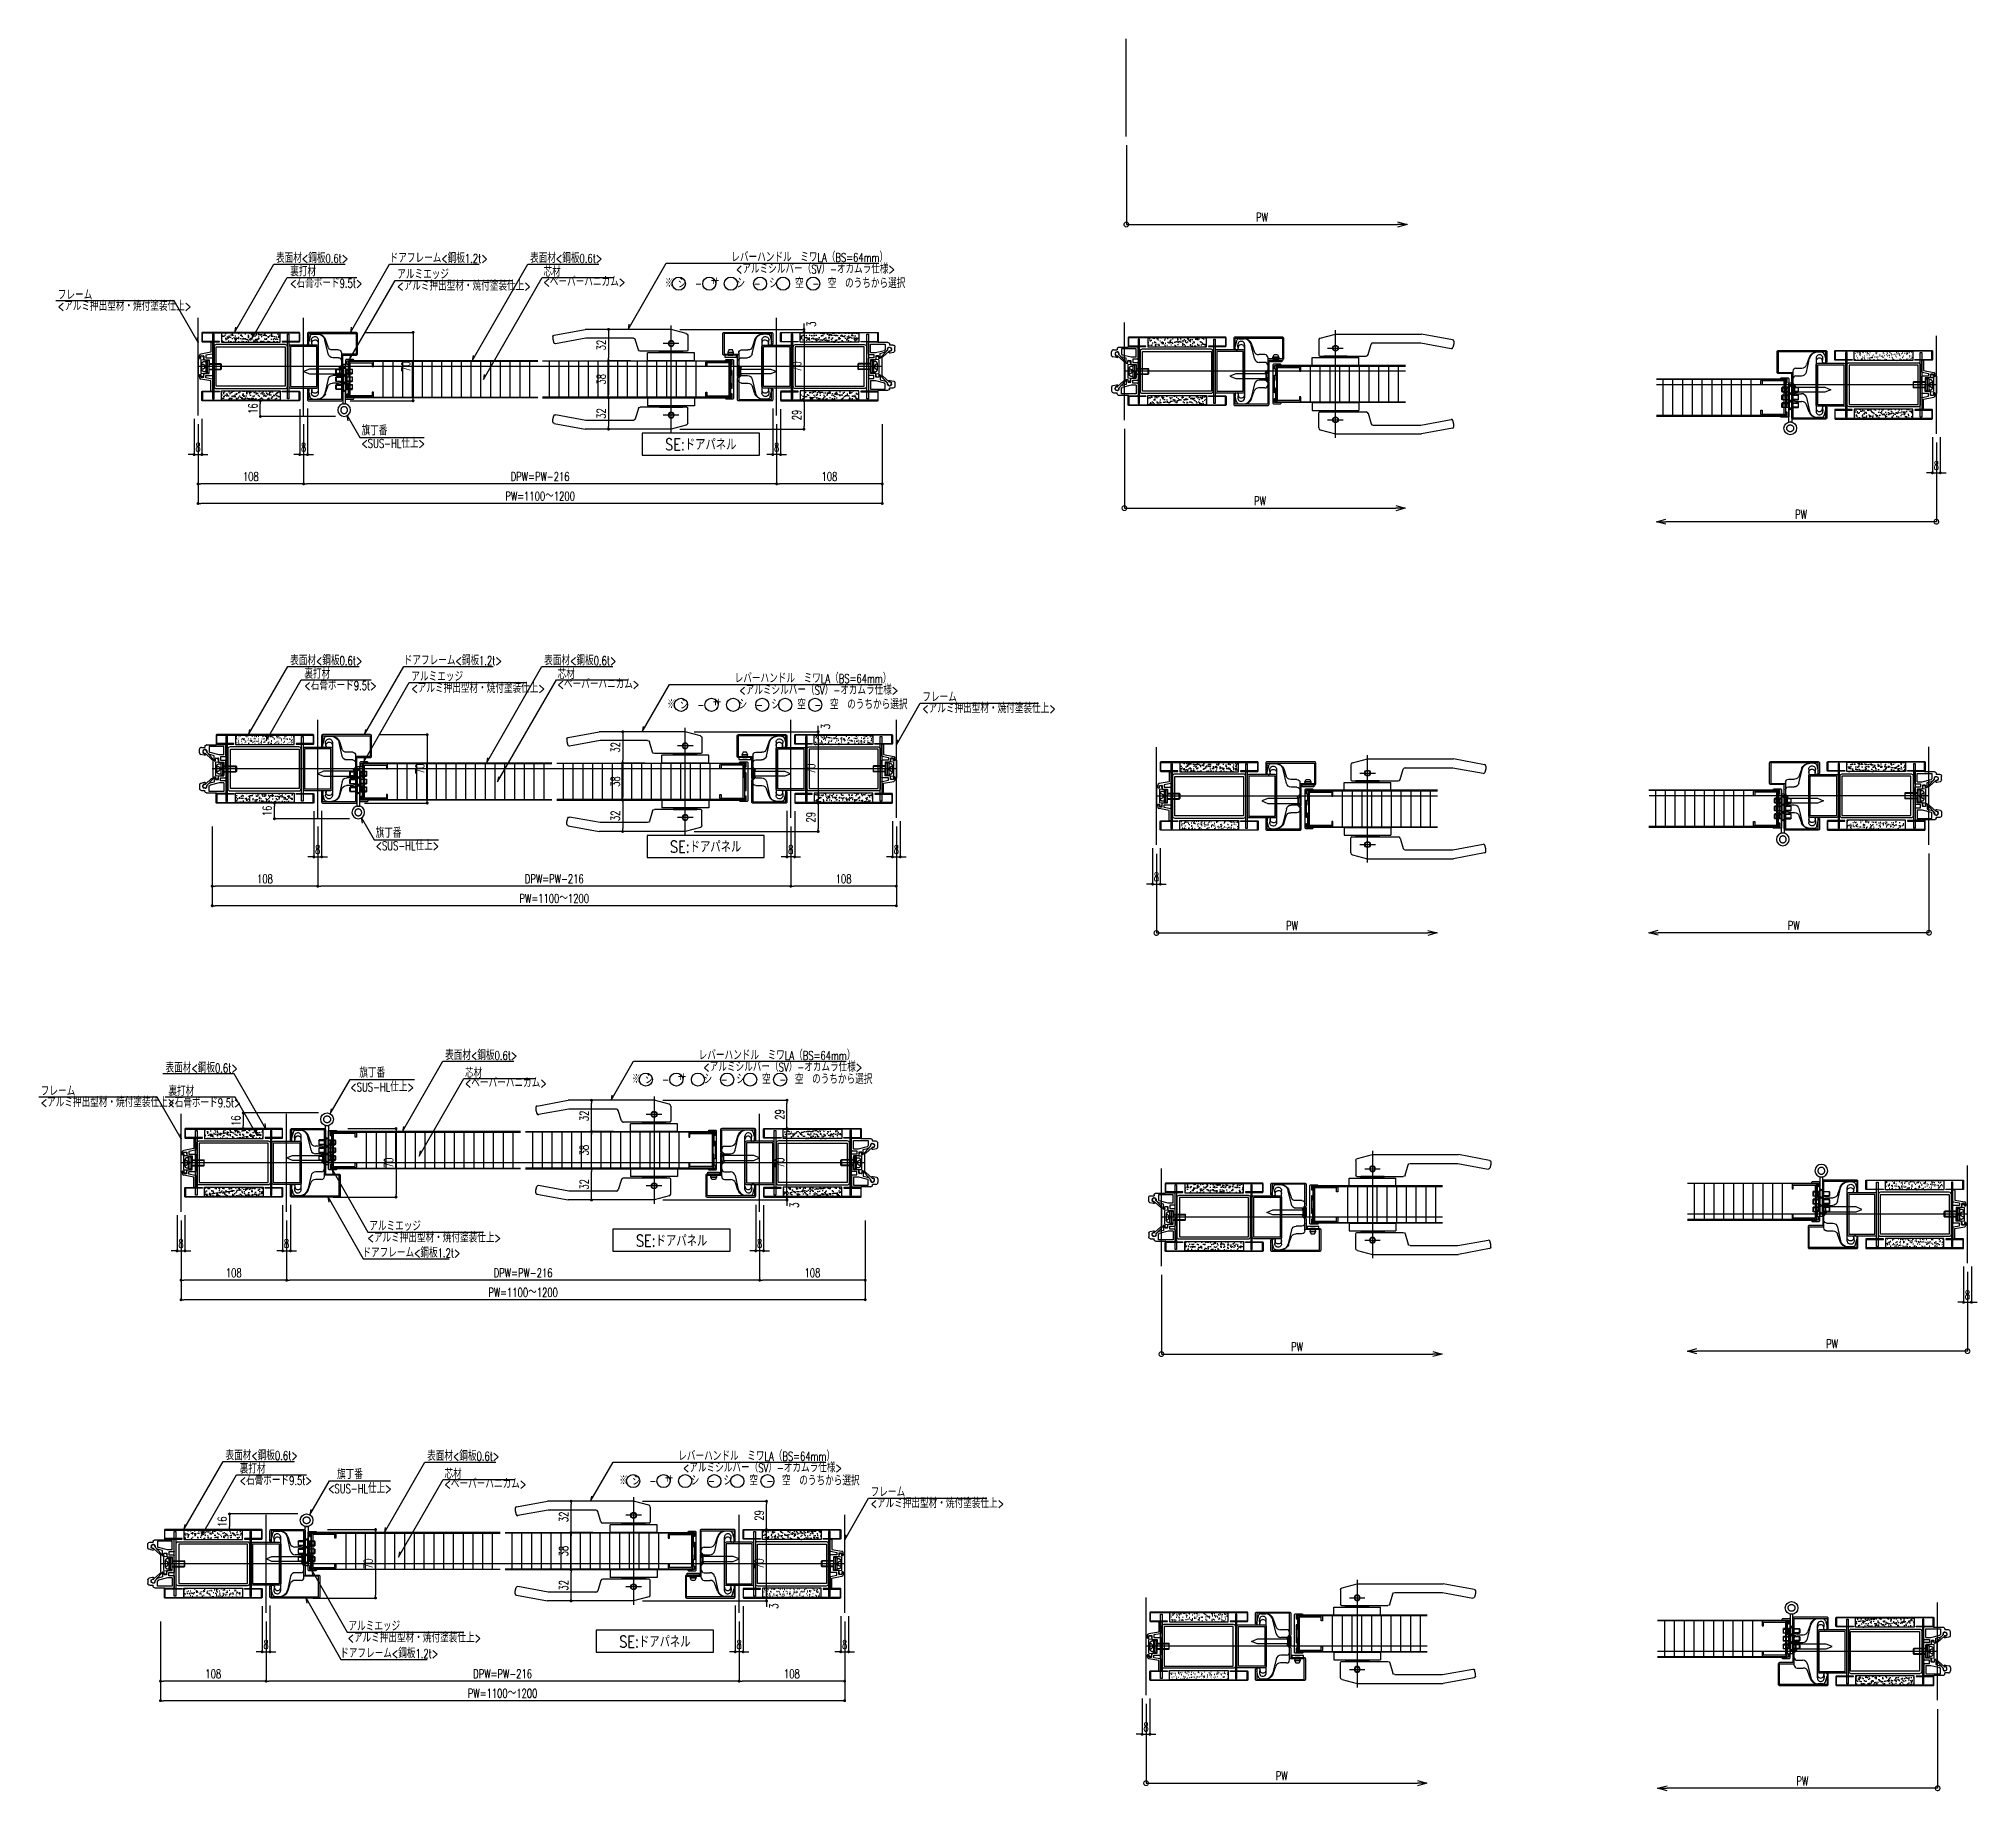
# Model space of a CAD drawing. Extents: x 21 to 47673, y 9 to 26406.
# Drawn here: x 5055 to 7038, y 17262 to 19054 of the extents above; entities that cross this region are included whole.
import ezdxf
from ezdxf.enums import TextEntityAlignment as Align

# ---------------------------------------------------------------- set-up
doc = ezdxf.new("R2010")
doc.units = 0
doc.header["$LTSCALE"] = 10
doc.header["$PDMODE"] = 35
doc.header["$PDSIZE"] = 5
doc.linetypes.add('HIDDEN', pattern=[9.525, 6.35, -3.175])
for name, color, linetype in [('_基準', 1, 'Continuous'), ('_文字', 3, 'Continuous'), ('_製品', 4, 'Continuous'), ('_製品寸法', 9, 'Continuous')]:
    doc.layers.add(name, color=color, linetype=linetype)
doc.styles.add('OKAMURA', font='simplex8.shx', dxfattribs={"width": 0.7, "bigfont": 'BIGFONT.shx'})
doc.dimstyles.new('OKAMURA-003', dxfattribs={"dimscale": 3, "dimtxt": 3, "dimasz": 1, "dimexe": 0, "dimexo": 3, "dimgap": 1, "dimtad": 1, "dimdec": 3, "dimdsep": 46, "dimtxsty": 'OKAMURA', "dimblk1": 'DOT', "dimblk2": 'DOT', "dimsah": 1, "dimcen": 0, "dimclrd": 9, "dimclre": 9, "dimclrt": 3, "dimadec": 0, "dimazin": 0, "dimtfac": 1, "dimtdec": 3, "dimtix": 1, "dimtmove": 2, "dimatfit": 3, "dimldrblk": 'NONE', "dimfxl": 0, "dimtolj": 1, "dimarcsym": 0})
pattern_1 = [(37.5, (-4872.2946, -2583.4344), (-0.1600031, 4.8941324), [0, -3.8608, 0, -4.318, 0, -4.1275]), (7.5, (-4872.2946, -2583.4344), (4.495233, 7.168251), [0, -2.0828, 0, -3.4798, 0, -1.3335]), (327.5, (-4875.419, -2583.4344), (7.9099237, 0.0143718), [0, -1.27, 0, -4.572, 0, -5.969]), (317.5, (-4875.419, -2583.4344), (7.6355645, 2.229293), [0, -0.635, 0, -2.9972, 0, -3.429])]
pattern_2 = [(37.5, (-4872.2946, -2676.4513), (-0.1600031, 4.8941324), [0, -3.8608, 0, -4.318, 0, -4.1275]), (7.5, (-4872.2946, -2676.451), (4.495233, 7.168251), [0, -2.0828, 0, -3.4798, 0, -1.3335]), (327.5, (-4875.419, -2676.4513), (7.9099237, 0.0143718), [0, -1.27, 0, -4.572, 0, -5.969]), (317.5, (-4875.419, -2676.451), (7.6355645, 2.229293), [0, -0.635, 0, -2.9972, 0, -3.429])]
pattern_3 = [(37.5, (-4388.2946, -2583.4344), (-0.160003, 4.8941324), [0, -3.8608, 0, -4.318, 0, -4.1275]), (7.5, (-4388.2946, -2583.4344), (4.495233, 7.168251), [0, -2.0828, 0, -3.4798, 0, -1.3335]), (327.5, (-4391.419, -2583.4344), (7.9099237, 0.014372), [0, -1.27, 0, -4.572, 0, -5.969]), (317.5, (-4391.419, -2583.4344), (7.6355645, 2.229293), [0, -0.635, 0, -2.9972, 0, -3.429])]
pattern_4 = [(37.5, (-4388.2946, -2676.4513), (-0.160003, 4.8941324), [0, -3.8608, 0, -4.318, 0, -4.1275]), (7.5, (-4388.2946, -2676.451), (4.495233, 7.168251), [0, -2.0828, 0, -3.4798, 0, -1.3335]), (327.5, (-4391.419, -2676.4513), (7.9099237, 0.014372), [0, -1.27, 0, -4.572, 0, -5.969]), (317.5, (-4391.419, -2676.451), (7.6355645, 2.229293), [0, -0.635, 0, -2.9972, 0, -3.429])]

msp = doc.modelspace()

# ---------------------------------------------------------------- blocks, each defined once
blk = doc.blocks.new('P15BASE_TAYNAM_TV')
at = {"layer": '_基準'}
for p, q in [((64, -55), (64, 55)), ((56, 36.6), (72, 36.6)), ((56, -36.6), (72, -36.6))]:
    blk.add_line(p, q, dxfattribs=at)
at = {"layer": '_製品'}
for p, q in [((47, 45), (47, 29.6)), ((48.5, 46.9), (64, 51)), ((64, 51), (152, 51)), ((97.4, 30), (100.6, 40.6)), ((102.5, 42), (151.2, 42)), ((151.2, 42), (182.3, 36.3)), ((183.8, 45.1), (152, 51)), ((185, 41), (184, 37.3)), ((185, 43.7), (185, 41)), ((40, 19), (40, 27)), ((40, 27), (88, 27)), ((48, 28.6), (95.5, 28.6)), ((52, 27.5), (52, 28.5)), ((76, 28.5), (52, 28.5)), ((76, 27.5), (52, 27.5)), ((52.5, 27.3), (52.5, 27.5)), ((52.5, 27), (52.5, 27.3)), ((75.5, 27.3), (52.5, 27.3)), ((55, 28.6), (55, 28.5)), ((73, 28.6), (73, 28.5)), ((75.5, 27.3), (75.5, 27.5)), ((75.5, 27), (75.5, 27.3)), ((76, 27.5), (76, 28.5)), ((88, 19), (88, 27)), ((40, 19), (88, 19)), ((40, -19), (40, -27)), ((40, -19), (88, -19)), ((88, -19), (88, -27)), ((40, -27), (88, -27)), ((47, -45), (47, -29.6)), ((48, -28.6), (95.5, -28.6)), ((52, -27.5), (52, -28.5)), ((76, -27.5), (52, -27.5)), ((76, -28.5), (52, -28.5)), ((52.5, -27), (52.5, -27.3)), ((75.5, -27.3), (52.5, -27.3)), ((52.5, -27.3), (52.5, -27.5)), ((55, -28.6), (55, -28.5)), ((73, -28.6), (73, -28.5)), ((75.5, -27), (75.5, -27.3)), ((75.5, -27.3), (75.5, -27.5)), ((76, -27.5), (76, -28.5)), ((97.4, -30), (100.6, -40.6)), ((151.2, -42), (182.3, -36.3)), ((185, -41), (184, -37.3)), ((48.5, -46.9), (64, -51)), ((64, -51), (152, -51)), ((102.5, -42), (151.2, -42)), ((183.8, -45.1), (152, -51)), ((185, -43.7), (185, -41))]:
    blk.add_line(p, q, dxfattribs=at)
for centre, radius in [((64, 36.6), 3), ((64, 36.6), 2.55), ((64, -36.6), 3), ((64, -36.6), 2.55)]:
    blk.add_circle(centre, radius, dxfattribs=at)
for centre, radius, start, end in [((49, 45), 2, 104.8265, 180), ((102.5, 40), 2, 90, 162.8973), ((183.5, 43.7), 1.5, 0, 79.5352), ((48, 29.6), 1, 180, 270), ((95.5, 30.6), 2, 270, 342.8973), ((182.6, 37.7), 1.5, 259.5352, 345), ((48, -29.6), 1, 90, 180), ((95.5, -30.6), 2, 17.1027, 90), ((182.6, -37.7), 1.5, 15, 100.4648), ((49, -45), 2, 180, 255.1735), ((102.5, -40), 2, 197.1027, 270), ((183.5, -43.7), 1.5, 280.4648, 0)]:
    blk.add_arc(centre, radius, start, end, dxfattribs=at)
blk = doc.blocks.new('_DOT')
at = {"color": 0, "linetype": 'ByBlock'}
blk.add_line((-0.5, 0), (-1, 0), dxfattribs=at)
at = {"color": 0, "linetype": 'ByBlock', "const_width": 0.5}
blk.add_lwpolyline([(-0.25, 0, 1), (0.25, 0, 1)], format="xyb", close=True, dxfattribs=at)
blk = doc.blocks.new('*D713')
at = {"layer": '_製品寸法', "color": 9, "lineweight": -2, "transparency": 16777216}
for p, q in [((0, -59), (0, -140)), ((700, -59), (700, -140)), ((697, -140), (3, -140))]:
    blk.add_line(p, q, dxfattribs=at)
at = {"layer": 'Defpoints', "color": 0, "transparency": 16777216}
for p in [(0, -50), (700, -50), (0, -140)]:
    blk.add_point(p, dxfattribs=at)
at = {"layer": '_製品寸法', "color": 9, "lineweight": -2, "transparency": 16777216, "xscale": 3, "yscale": 3, "zscale": 3, "rotation": 180}
blk.add_blockref('_DOT', (0, -140), dxfattribs=at)
at = {"layer": '_製品寸法', "color": 9, "lineweight": -2, "transparency": 16777216, "xscale": 3, "yscale": 3, "zscale": 3}
blk.add_blockref('_DOT', (700, -140), dxfattribs=at)
at = {"layer": '_製品寸法', "color": 3, "transparency": 16777216, "insert": (350, -132.5), "char_height": 9, "attachment_point": 5, "style": 'OKAMURA'}
blk.add_mtext('\\A1;PW=1100～1200', dxfattribs=at)
blk = doc.blocks.new('_None')
blk = doc.blocks.new('*D714')
at = {"layer": '_製品寸法', "color": 9, "lineweight": -2, "transparency": 16777216}
for p, q in [((592, -59), (592, -120)), ((700, -59), (700, -120)), ((697, -120), (595, -120))]:
    blk.add_line(p, q, dxfattribs=at)
at = {"layer": 'Defpoints', "color": 0, "transparency": 16777216}
for p in [(592, -50), (700, -50), (592, -120)]:
    blk.add_point(p, dxfattribs=at)
at = {"layer": '_製品寸法', "color": 9, "lineweight": -2, "transparency": 16777216, "xscale": 3, "yscale": 3, "zscale": 3, "rotation": 180}
blk.add_blockref('_DOT', (592, -120), dxfattribs=at)
at = {"layer": '_製品寸法', "color": 9, "lineweight": -2, "transparency": 16777216, "xscale": 3, "yscale": 3, "zscale": 3}
blk.add_blockref('_DOT', (700, -120), dxfattribs=at)
at = {"layer": '_製品寸法', "color": 3, "transparency": 16777216, "insert": (646, -112.5), "char_height": 9, "attachment_point": 5, "style": 'OKAMURA'}
blk.add_mtext('\\A1;108', dxfattribs=at)
blk = doc.blocks.new('*D715')
at = {"layer": '_製品寸法', "color": 9, "lineweight": -2, "transparency": 16777216}
for p, q in [((108, -59), (108, -120)), ((592, -59), (592, -120)), ((589, -120), (111, -120))]:
    blk.add_line(p, q, dxfattribs=at)
at = {"layer": 'Defpoints', "color": 0, "transparency": 16777216}
for p in [(108, -50), (592, -50), (108, -120)]:
    blk.add_point(p, dxfattribs=at)
at = {"layer": '_製品寸法', "color": 9, "lineweight": -2, "transparency": 16777216, "xscale": 3, "yscale": 3, "zscale": 3, "rotation": 180}
blk.add_blockref('_DOT', (108, -120), dxfattribs=at)
at = {"layer": '_製品寸法', "color": 9, "lineweight": -2, "transparency": 16777216, "xscale": 3, "yscale": 3, "zscale": 3}
blk.add_blockref('_DOT', (592, -120), dxfattribs=at)
at = {"layer": '_製品寸法', "color": 3, "transparency": 16777216, "insert": (350, -112.5), "char_height": 9, "attachment_point": 5, "style": 'OKAMURA'}
blk.add_mtext('\\A1;DPW=PW-216', dxfattribs=at)
blk = doc.blocks.new('*D716')
at = {"layer": '_製品寸法', "color": 9, "lineweight": -2, "transparency": 16777216}
for p, q in [((0, -59), (0, -120)), ((108, -59), (108, -120)), ((105, -120), (3, -120))]:
    blk.add_line(p, q, dxfattribs=at)
at = {"layer": 'Defpoints', "color": 0, "transparency": 16777216}
for p in [(0, -50), (108, -50), (0, -120)]:
    blk.add_point(p, dxfattribs=at)
at = {"layer": '_製品寸法', "color": 9, "lineweight": -2, "transparency": 16777216, "xscale": 3, "yscale": 3, "zscale": 3, "rotation": 180}
blk.add_blockref('_DOT', (0, -120), dxfattribs=at)
at = {"layer": '_製品寸法', "color": 9, "lineweight": -2, "transparency": 16777216, "xscale": 3, "yscale": 3, "zscale": 3}
blk.add_blockref('_DOT', (108, -120), dxfattribs=at)
at = {"layer": '_製品寸法', "color": 3, "transparency": 16777216, "insert": (54, -112.5), "char_height": 9, "attachment_point": 5, "style": 'OKAMURA'}
blk.add_mtext('\\A1;108', dxfattribs=at)
blk = doc.blocks.new('*D717')
at = {"layer": '_製品寸法', "color": 9, "lineweight": -2, "transparency": 16777216}
for p, q in [((588, -42.8), (588, -90)), ((596, -43.4), (596, -90)), ((585, -90), (582, -90)), ((596, -90), (588, -90)), ((599, -90), (602, -90))]:
    blk.add_line(p, q, dxfattribs=at)
at = {"layer": 'Defpoints', "color": 0, "transparency": 16777216}
for p in [(588, -33.8), (596, -34.4), (588, -90)]:
    blk.add_point(p, dxfattribs=at)
at = {"layer": '_製品寸法', "color": 9, "lineweight": -2, "transparency": 16777216, "xscale": 3, "yscale": 3, "zscale": 3}
blk.add_blockref('_DOT', (588, -90), dxfattribs=at)
at = {"layer": '_製品寸法', "color": 9, "lineweight": -2, "transparency": 16777216, "xscale": 3, "yscale": 3, "zscale": 3, "rotation": 180}
blk.add_blockref('_DOT', (596, -90), dxfattribs=at)
at = {"layer": '_製品寸法', "color": 3, "transparency": 16777216, "insert": (592, -82.5), "char_height": 9, "attachment_point": 5, "style": 'OKAMURA'}
blk.add_mtext('\\A1;8', dxfattribs=at)
blk = doc.blocks.new('*D718')
at = {"layer": '_製品寸法', "color": 9, "lineweight": -2, "transparency": 16777216}
for p, q in [((104, -43.4), (104, -90)), ((112, -42.8), (112, -90)), ((101, -90), (98, -90)), ((104, -90), (112, -90)), ((115, -90), (118, -90))]:
    blk.add_line(p, q, dxfattribs=at)
at = {"layer": 'Defpoints', "color": 0, "transparency": 16777216}
for p in [(104, -34.4), (112, -33.8), (112, -90)]:
    blk.add_point(p, dxfattribs=at)
at = {"layer": '_製品寸法', "color": 9, "lineweight": -2, "transparency": 16777216, "xscale": 3, "yscale": 3, "zscale": 3}
blk.add_blockref('_DOT', (104, -90), dxfattribs=at)
at = {"layer": '_製品寸法', "color": 9, "lineweight": -2, "transparency": 16777216, "xscale": 3, "yscale": 3, "zscale": 3, "rotation": 180}
blk.add_blockref('_DOT', (112, -90), dxfattribs=at)
at = {"layer": '_製品寸法', "color": 3, "transparency": 16777216, "insert": (108, -82.5), "char_height": 9, "attachment_point": 5, "style": 'OKAMURA'}
blk.add_mtext('\\A1;8', dxfattribs=at)
blk = doc.blocks.new('*D719')
at = {"layer": '_製品寸法', "color": 9, "lineweight": -2, "transparency": 16777216}
for p, q in [((94.4, -35), (63.7, -35)), ((63.7, -48), (63.7, -38)), ((140.5, -51), (63.7, -51))]:
    blk.add_line(p, q, dxfattribs=at)
at = {"layer": 'Defpoints', "color": 0, "transparency": 16777216}
for p in [(63.7, -35), (103.4, -35), (149.5, -51)]:
    blk.add_point(p, dxfattribs=at)
at = {"layer": '_製品寸法', "color": 9, "lineweight": -2, "transparency": 16777216, "xscale": 3, "yscale": 3, "zscale": 3}
for p, rotation in [((63.7, -35), 90), ((63.7, -51), 270)]:
    blk.add_blockref('_DOT', p, dxfattribs=dict(at, rotation=rotation))
at = {"layer": '_製品寸法', "color": 3, "transparency": 16777216, "insert": (56.2, -43), "char_height": 9, "attachment_point": 5, "rotation": 90, "style": 'OKAMURA'}
blk.add_mtext('\\A1;16', dxfattribs=at)
blk = doc.blocks.new('*D720')
at = {"layer": '_製品寸法', "color": 9, "lineweight": -2, "transparency": 16777216}
for p, q in [((170.8, 35), (220, 35)), ((220, 32), (220, -32)), ((155.8, -35), (220, -35))]:
    blk.add_line(p, q, dxfattribs=at)
at = {"layer": 'Defpoints', "color": 0, "transparency": 16777216}
for p in [(161.8, 35), (146.8, -35), (220, -35)]:
    blk.add_point(p, dxfattribs=at)
at = {"layer": '_製品寸法', "color": 9, "lineweight": -2, "transparency": 16777216, "xscale": 3, "yscale": 3, "zscale": 3}
for p, rotation in [((220, 35), 90), ((220, -35), 270)]:
    blk.add_blockref('_DOT', p, dxfattribs=dict(at, rotation=rotation))
at = {"layer": '_製品寸法', "color": 3, "transparency": 16777216, "insert": (212.5, 0), "char_height": 9, "attachment_point": 5, "rotation": 90, "style": 'OKAMURA'}
blk.add_mtext('\\A1;70', dxfattribs=at)
blk = doc.blocks.new('*D721')
at = {"layer": '_製品寸法', "color": 9, "lineweight": -2, "transparency": 16777216}
for p, q in [((475, 38), (420, 38)), ((420, 35), (420, 9)), ((442.5, 6), (420, 6))]:
    blk.add_line(p, q, dxfattribs=at)
at = {"layer": 'Defpoints', "color": 0, "transparency": 16777216}
for p in [(484, 38), (420, 6), (451.5, 6)]:
    blk.add_point(p, dxfattribs=at)
at = {"layer": '_製品寸法', "color": 9, "lineweight": -2, "transparency": 16777216, "xscale": 3, "yscale": 3, "zscale": 3}
for p, rotation in [((420, 38), 90), ((420, 6), 270)]:
    blk.add_blockref('_DOT', p, dxfattribs=dict(at, rotation=rotation))
at = {"layer": '_製品寸法', "color": 3, "transparency": 16777216, "insert": (412.5, 22), "char_height": 9, "attachment_point": 5, "rotation": 90, "style": 'OKAMURA'}
blk.add_mtext('\\A1;32', dxfattribs=at)
blk = doc.blocks.new('*D722')
at = {"layer": '_製品寸法', "color": 9, "lineweight": -2, "transparency": 16777216}
for p, q in [((442.5, 6), (420, 6)), ((420, 3), (420, -29)), ((442.5, -32), (420, -32))]:
    blk.add_line(p, q, dxfattribs=at)
at = {"layer": 'Defpoints', "color": 0, "transparency": 16777216}
for p in [(451.5, 6), (420, -32), (451.5, -32)]:
    blk.add_point(p, dxfattribs=at)
at = {"layer": '_製品寸法', "color": 9, "lineweight": -2, "transparency": 16777216, "xscale": 3, "yscale": 3, "zscale": 3}
for p, rotation in [((420, 6), 90), ((420, -32), 270)]:
    blk.add_blockref('_DOT', p, dxfattribs=dict(at, rotation=rotation))
at = {"layer": '_製品寸法', "color": 3, "transparency": 16777216, "insert": (412.5, -13), "char_height": 9, "attachment_point": 5, "rotation": 90, "style": 'OKAMURA'}
blk.add_mtext('\\A1;38', dxfattribs=at)
blk = doc.blocks.new('*D723')
at = {"layer": '_製品寸法', "color": 9, "lineweight": -2, "transparency": 16777216}
for p, q in [((442.5, -32), (420, -32)), ((420, -35), (420, -61)), ((475, -64), (420, -64))]:
    blk.add_line(p, q, dxfattribs=at)
at = {"layer": 'Defpoints', "color": 0, "transparency": 16777216}
for p in [(451.5, -32), (420, -64), (484, -64)]:
    blk.add_point(p, dxfattribs=at)
at = {"layer": '_製品寸法', "color": 9, "lineweight": -2, "transparency": 16777216, "xscale": 3, "yscale": 3, "zscale": 3}
for p, rotation in [((420, -32), 90), ((420, -64), 270)]:
    blk.add_blockref('_DOT', p, dxfattribs=dict(at, rotation=rotation))
at = {"layer": '_製品寸法', "color": 3, "transparency": 16777216, "insert": (412.5, -48), "char_height": 9, "attachment_point": 5, "rotation": 90, "style": 'OKAMURA'}
blk.add_mtext('\\A1;32', dxfattribs=at)
blk = doc.blocks.new('*D724')
at = {"layer": '_製品寸法', "color": 9, "lineweight": -2, "transparency": 16777216}
for p, q in [((620, 41), (620, 44)), ((493, 38), (620, 38)), ((605.6, 35), (620, 35)), ((620, 38), (620, 35)), ((620, 32), (620, 29))]:
    blk.add_line(p, q, dxfattribs=at)
at = {"layer": 'Defpoints', "color": 0, "transparency": 16777216}
for p in [(484, 38), (596.6, 35), (620, 35)]:
    blk.add_point(p, dxfattribs=at)
at = {"layer": '_製品寸法', "color": 9, "lineweight": -2, "transparency": 16777216, "xscale": 3, "yscale": 3, "zscale": 3}
for p, rotation in [((620, 38), 270), ((620, 35), 90)]:
    blk.add_blockref('_DOT', p, dxfattribs=dict(at, rotation=rotation))
at = {"layer": '_製品寸法', "color": 3, "transparency": 16777216, "insert": (627.5, 43.3), "char_height": 9, "attachment_point": 5, "rotation": 90, "style": 'OKAMURA'}
blk.add_mtext('\\A1;3', dxfattribs=at)
blk = doc.blocks.new('*D725')
at = {"layer": '_製品寸法', "color": 9, "lineweight": -2, "transparency": 16777216}
for p, q in [((605.6, 35), (620, 35)), ((620, 32), (620, -32)), ((605.6, -35), (620, -35))]:
    blk.add_line(p, q, dxfattribs=at)
at = {"layer": 'Defpoints', "color": 0, "transparency": 16777216}
for p in [(596.6, 35), (596.6, -35), (620, -35)]:
    blk.add_point(p, dxfattribs=at)
at = {"layer": '_製品寸法', "color": 9, "lineweight": -2, "transparency": 16777216, "xscale": 3, "yscale": 3, "zscale": 3}
for p, rotation in [((620, 35), 90), ((620, -35), 270)]:
    blk.add_blockref('_DOT', p, dxfattribs=dict(at, rotation=rotation))
at = {"layer": '_製品寸法', "color": 3, "transparency": 16777216, "insert": (612.5, 0), "char_height": 9, "attachment_point": 5, "rotation": 90, "style": 'OKAMURA'}
blk.add_mtext('\\A1;70', dxfattribs=at)
blk = doc.blocks.new('*D726')
at = {"layer": '_製品寸法', "color": 9, "lineweight": -2, "transparency": 16777216}
for p, q in [((605.6, -35), (620, -35)), ((620, -38), (620, -61)), ((493, -64), (620, -64))]:
    blk.add_line(p, q, dxfattribs=at)
at = {"layer": 'Defpoints', "color": 0, "transparency": 16777216}
for p in [(596.6, -35), (484, -64), (620, -64)]:
    blk.add_point(p, dxfattribs=at)
at = {"layer": '_製品寸法', "color": 9, "lineweight": -2, "transparency": 16777216, "xscale": 3, "yscale": 3, "zscale": 3}
for p, rotation in [((620, -35), 90), ((620, -64), 270)]:
    blk.add_blockref('_DOT', p, dxfattribs=dict(at, rotation=rotation))
at = {"layer": '_製品寸法', "color": 3, "transparency": 16777216, "insert": (612.5, -49.5), "char_height": 9, "attachment_point": 5, "rotation": 90, "style": 'OKAMURA'}
blk.add_mtext('\\A1;29', dxfattribs=at)
blk = doc.blocks.new('AUDIT_I_130227104929-0')
for p, q in [((0, 4), (0, -4)), ((0, 4), (0.3, 4)), ((0.3, 4), (0.3, -4)), ((0.3, 4), (2.3, 2)), ((2.7, 2), (2.7, -1.9)), ((8, 1.6), (2.7, 1.6)), ((2.8, 2), (7.8, 2)), ((8, 1.6), (7.8, 2)), ((7.8, 2), (7.8, -1.9)), ((8, -1.5), (8, 1.6)), ((0, -4), (0.3, -4)), ((0.3, -4), (2.3, -1.9)), ((8, -1.5), (2.7, -1.5)), ((2.8, -1.9), (7.8, -1.9)), ((8, -1.5), (7.8, -1.9))]:
    blk.add_line(p, q)
for centre, radius, start, end in [((2.5, 2.2), 0.3, 225, 315), ((2.8, 2.1), 0.101, 249.8874, 290.1126), ((2.5, -2.1), 0.3, 45, 135), ((2.8, -2), 0.101, 69.8874, 110.1126)]:
    blk.add_arc(centre, radius, start, end)
blk = doc.blocks.new('A$C32CB7D14')
at = {"layer": '_製品'}
for p, q in [((0, 19.5), (1, 20.5)), ((1.5, 20.5), (1, 20.5)), ((1.5, 18.7), (1.5, 20.5)), ((3, 18.7), (3, 21)), ((5.5, 21), (3, 21)), ((6, 17.8), (5.5, 21)), ((0, 19.5), (0, 1.5)), ((0, 1.5), (1, 0.5)), ((1.5, 0.5), (1, 0.5)), ((1.5, 18.7), (3, 18.7)), ((1.5, 2.2), (1.5, 0.5)), ((1.5, 2.2), (3, 2.2)), ((3, 17.5), (6, 17.8)), ((3, 17.5), (3, 3.5)), ((6, 3.2), (3, 3.5)), ((3, 2.2), (3, 0)), ((5.5, 0), (6, 3.2)), ((5.5, 0), (3, 0))]:
    blk.add_line(p, q, dxfattribs=at)
blk = doc.blocks.new('A$C72ED3FC6')
at = {"layer": '_製品'}
for p, q in [((0.5, 9.3), (0, 8.7)), ((12.8, 8.7), (0, 8.7)), ((0, 8.7), (0, 3.7)), ((12.8, 3.7), (0, 3.7)), ((0, 3.7), (0.5, 3.2)), ((12.8, 9.3), (0.5, 9.3)), ((0.5, 3.2), (0.5, 9.3)), ((12.8, 3.2), (0.5, 3.2)), ((12.8, 12.5), (14.4, 12.5)), ((12.8, 12.5), (12.8, 0)), ((14.4, 0), (12.8, 0)), ((14.4, 12.5), (14.4, 0)), ((16, 12.5), (14.4, 12.5)), ((14.4, 7.2), (16, 6.3)), ((14.4, 6.3), (16, 5.3)), ((16, 12.5), (16, 0)), ((14.4, 0), (16, 0))]:
    blk.add_line(p, q, dxfattribs=at)
at = {"layer": '_製品', "linetype": 'HIDDEN', "ltscale": 0.5}
blk.add_line((20, 3.7), (20, 8.7), dxfattribs=at)
for centre, radius, start, end in [((17.5, 9), 2.48, 353.0727, 128.2119), ((17.5, 3.5), 2.48, 231.7881, 6.9274), ((19.4, 6.5), 2.37, 74.4113, 185.2), ((19.4, 6), 2.37, 174.8002, 285.5887)]:
    blk.add_arc(centre, radius, start, end, dxfattribs=at)
blk = doc.blocks.new('A$C47657887')
at = {"layer": '_製品'}
for p, q in [((2.5, 6), (8.9, 0.2)), ((9.8, 1), (3.9, 7.4))]:
    blk.add_line(p, q, dxfattribs=at)
for centre, radius, start, end in [((2, 8), 2, 345.1323, 284.8682), ((9.3, 0.6), 0.6, 225, 45)]:
    blk.add_arc(centre, radius, start, end, dxfattribs=at)
blk = doc.blocks.new('P15CEUS枠')
at = {"layer": '_製品'}
for p, q in [((-13.5, 16.3), (-13.5, 20)), ((-11.5, 22), (-8, 22)), ((-8, 23), (-8, 22)), ((-7.6, 23.8), (-6.8, 24.3)), ((-6.2, 24.5), (3.5, 24.5)), ((11.5, 23), (-3.5, 23)), ((-3.5, 23), (-3.5, 17.5)), ((3.9, 24.9), (3.5, 24.5)), ((4.1, 25), (13, 25)), ((11.5, 14.3), (11.5, 23)), ((13.5, 12.8), (13.5, 24.5)), ((-8.6, 14.1), (-12.3, 14.8)), ((-10, 18.1), (-10, 17.1)), ((-7.8, 19.8), (-8.8, 19.6)), ((-7.8, 14.1), (-8.6, 14.1)), ((-7.8, 15.6), (-8.5, 15.6)), ((-6, 18.3), (-6, 17.1)), ((-6, 17.1), (-4.3, 15.4)), ((-3.5, 17.5), (-2.7, 16.6)), ((1.5, 13.5), (-2.9, 14.6)), ((6.5, 14.3), (-2.7, 16.6)), ((1.5, 8.8), (1.5, 13.5)), ((1.8, 8.5), (2.7, 8.5)), ((3, 8.8), (3, 10.7)), ((3.3, 11), (5.7, 11)), ((6, 10.7), (6, 7)), ((6, 7), (11.5, 7)), ((11.5, 14.3), (6.5, 14.3)), ((8, 12.3), (8, 9)), ((13, 12.3), (8, 12.3)), ((8, 9), (13, 9)), ((11.5, 7), (11.5, 0.3)), ((11.5, 0.3), (11.8, 0)), ((11.5, -0.3), (11.8, 0)), ((13.5, 0.3), (13.2, 0)), ((13.2, 0), (13.5, -0.3)), ((13.5, 0.3), (13.5, 8.5)), ((-13.5, -16.3), (-13.5, -20)), ((-8.6, -14.1), (-12.3, -14.8)), ((-10, -18.1), (-10, -17.1)), ((-7.8, -19.8), (-8.8, -19.6)), ((-7.8, -14.1), (-8.6, -14.1)), ((-7.8, -15.6), (-8.5, -15.6)), ((-6, -17.1), (-4.3, -15.4)), ((-6, -18.3), (-6, -17.1)), ((-3.5, -17.5), (-2.7, -16.6)), ((-3.5, -23), (-3.5, -17.5)), ((1.5, -13.5), (-2.9, -14.6)), ((6.5, -14.3), (-2.7, -16.6)), ((1.5, -8.8), (1.5, -13.5)), ((1.8, -8.5), (2.7, -8.5)), ((3, -8.8), (3, -10.7)), ((3.3, -11), (5.7, -11)), ((6, -7), (11.5, -7)), ((6, -10.7), (6, -7)), ((11.5, -14.3), (6.5, -14.3)), ((8, -9), (13, -9)), ((8, -12.3), (8, -9)), ((13, -12.3), (8, -12.3)), ((11.5, -7), (11.5, -0.3)), ((11.5, -14.3), (11.5, -23)), ((13.5, -0.3), (13.5, -8.5)), ((13.5, -12.8), (13.5, -24.5)), ((13.5, -12.8), (13.5, -24.5)), ((-11.5, -22), (-8, -22)), ((-8, -23), (-8, -22)), ((-7.6, -23.8), (-6.8, -24.3)), ((-6.2, -24.5), (3.5, -24.5)), ((11.5, -23), (-3.5, -23)), ((3.9, -24.9), (3.5, -24.5)), ((4.1, -25), (13, -25))]:
    blk.add_line(p, q, dxfattribs=at)
for centre, radius, start, end in [((-11.5, 20), 2, 90, 180), ((-7, 23), 1, 123.6901, 180), ((-6.2, 23.5), 1, 90, 123.6901), ((4.1, 24.7), 0.3, 90, 135), ((13, 24.5), 0.5, 0, 90), ((-12, 16.3), 1.5, 180, 260), ((-8.5, 18.1), 1.5, 100, 180), ((-8.5, 17.1), 1.5, 180, 270), ((-7.5, 18.3), 1.5, 0, 100), ((-7.8, 14.9), 0.75, 270, 90), ((-2.2, 17.5), 3, 225, 255.5), ((1.8, 8.8), 0.3, 180, 270), ((2.7, 8.8), 0.3, 270, 0), ((3.3, 10.7), 0.3, 90, 180), ((5.7, 10.7), 0.3, 0, 90), ((13, 12.8), 0.5, 270, 0), ((13, 8.5), 0.5, 0, 90), ((-12, -16.3), 1.5, 100, 180), ((-8.5, -17.1), 1.5, 90, 180), ((-8.5, -18.1), 1.5, 180, 260), ((-7.8, -14.9), 0.75, 270, 90), ((-7.5, -18.3), 1.5, 260, 360), ((-2.2, -17.5), 3, 104.5, 135), ((1.8, -8.8), 0.3, 90, 180), ((2.7, -8.8), 0.3, 0, 90), ((3.3, -10.7), 0.3, 180, 270), ((5.7, -10.7), 0.3, 270, 360), ((13, -8.5), 0.5, 270, 0), ((13, -12.8), 0.5, 0, 90), ((-11.5, -20), 2, 180, 270), ((-7, -23), 1, 180, 236.3099), ((-6.2, -23.5), 1, 236.3099, 270), ((4.1, -24.7), 0.3, 225, 270), ((13, -24.5), 0.5, 270, 0)]:
    blk.add_arc(centre, radius, start, end, dxfattribs=at)
for name, p in [('A$C47657887', (-10, 9.7)), ('A$C32CB7D14', (0, -10.5))]:
    blk.add_blockref(name, p, dxfattribs=at)
at = {"layer": '_製品', "xscale": -1}
blk.add_blockref('A$C72ED3FC6', (24.3, -6.3), dxfattribs=at)
at = {"layer": '_製品', "xscale": -1, "rotation": 180}
blk.add_blockref('A$C47657887', (-10, -9.7), dxfattribs=at)
blk = doc.blocks.new('A$C46606B5D')
at = {"layer": '_製品'}
for p, q in [((0, 17.8), (0.5, 21)), ((0.5, 21), (3, 21)), ((3, 18.8), (3, 21)), ((4.5, 18.8), (4.5, 20.5)), ((4.5, 20.5), (5, 20.5)), ((6, 19.5), (5, 20.5)), ((3, 17.5), (0, 17.8)), ((0, 3.2), (3, 3.5)), ((0.5, 0), (0, 3.2)), ((0.5, 0), (3, 0)), ((4.5, 18.8), (3, 18.8)), ((3, 17.5), (3, 3.5)), ((3, 2.3), (3, 0)), ((4.5, 2.3), (3, 2.3)), ((4.5, 2.3), (4.5, 0.5)), ((4.5, 0.5), (5, 0.5)), ((6, 1.5), (5, 0.5)), ((6, 19.5), (6, 1.5))]:
    blk.add_line(p, q, dxfattribs=at)
blk = doc.blocks.new('A$C79397D4C')
at = {"layer": '_製品'}
for p, q in [((23, 99), (23, 79.2)), ((24, 100), (26, 100)), ((27, 76.6), (27, 99)), ((0, 67.6), (0, 72.6)), ((0.6, 67), (2.4, 67)), ((23, 79.2), (2.5, 75.5)), ((3, 67.6), (3, 71.4)), ((3.6, 72), (8.4, 72)), ((9, 71.4), (9, 64)), ((9, 64), (20, 64)), ((26.2, 75.7), (13, 73.3)), ((13, 73.3), (13, 68)), ((13, 68), (26, 68)), ((20, 64), (20, 50.6)), ((20, 50.6), (20.6, 50)), ((20, 50.6), (20.6, 50)), ((20, 49.4), (20.6, 50)), ((20, 49.4), (20.6, 50)), ((20, 36), (20, 49.4)), ((27, 50.6), (26.4, 50)), ((27, 50.6), (26.4, 50)), ((27, 49.4), (26.4, 50)), ((27, 49.4), (26.4, 50)), ((27, 50.6), (27, 67)), ((27, 49.4), (27, 33)), ((0, 32.4), (0, 27.4)), ((0.6, 33), (2.4, 33)), ((23, 20.8), (2.5, 24.5)), ((3, 32.4), (3, 28.6)), ((3.6, 28), (8.4, 28)), ((9, 36), (20, 36)), ((9, 28.6), (9, 36)), ((13, 26.7), (13, 32)), ((13, 32), (26, 32)), ((26.2, 24.3), (13, 26.7)), ((23, 1), (23, 20.8)), ((24, 0), (26, 0)), ((27, 23.4), (27, 1))]:
    blk.add_line(p, q, dxfattribs=at)
for centre, radius, start, end in [((24, 99), 1, 90, 180), ((26, 99), 1, 0, 90), ((3, 72.6), 3, 100, 180), ((0.6, 67.6), 0.6, 180, 270), ((2.4, 67.6), 0.6, 270, 360), ((3.6, 71.4), 0.6, 90, 180), ((8.4, 71.4), 0.6, 0, 90), ((26, 67), 1, 0, 90), ((26, 76.6), 1, 280, 0), ((0.6, 32.4), 0.6, 90, 180), ((3, 27.4), 3, 180, 260), ((2.4, 32.4), 0.6, 0, 90), ((3.6, 28.6), 0.6, 180, 270), ((8.4, 28.6), 0.6, 270, 0), ((24, 1), 1, 180, 270), ((26, 33), 1, 270, 0), ((26, 1), 1, 270, 0), ((26, 23.4), 1, 0, 80)]:
    blk.add_arc(centre, radius, start, end, dxfattribs=at)
blk = doc.blocks.new('P15CEUG枠')
at = {"layer": '_製品', "xscale": -0.5, "yscale": 0.5, "zscale": 0.5}
blk.add_blockref('A$C79397D4C', (-1.5, -25), dxfattribs=at)
at = {"layer": '_製品'}
for name, p in [('A$C72ED3FC6', (-23.8, -6.3)), ('A$C46606B5D', (-6, -10.5))]:
    blk.add_blockref(name, p, dxfattribs=at)
blk = doc.blocks.new('P15SE_TV1')
at = {"layer": '_製品'}
h = blk.add_hatch(dxfattribs=at)
h.set_pattern_fill('AR-SAND', color=256, scale=0.1, style=0)
h.set_pattern_definition(pattern_1)
h.paths.add_polyline_path([(24, 24.9), (84, 24.9), (84, 34.4), (24, 34.4)])
h = blk.add_hatch(dxfattribs=at)
h.set_pattern_fill('AR-SAND', color=256, scale=0.1, style=0)
h.set_pattern_definition(pattern_3)
h.paths.add_polyline_path([(676, 24.9), (616, 24.9), (616, 34.4), (676, 34.4)])
h = blk.add_hatch(dxfattribs=at)
h.set_pattern_fill('AR-SAND', color=256, scale=0.1, style=0)
h.set_pattern_definition(pattern_2)
h.paths.add_polyline_path([(24, -24.9), (84, -24.9), (84, -34.4), (24, -34.4)])
h = blk.add_hatch(dxfattribs=at)
h.set_pattern_fill('AR-SAND', color=256, scale=0.1, style=0)
h.set_pattern_definition(pattern_4)
h.paths.add_polyline_path([(676, -24.9), (616, -24.9), (616, -34.4), (676, -34.4)])
for p, q in [((114.6, 31), (113.2, 25.3)), ((113.2, 23), (113.2, 25.3)), ((114.2, 22), (115.5, 22)), ((116.5, 23.1), (116, 26.8)), ((117.5, 33.3), (122.7, 33.3)), ((123, 27.2), (123, 23.9)), ((123, 27.2), (123, -27.2)), ((123, 23.9), (123, -27.2)), ((133, 13), (129.8, 27.1)), ((130.2, 27.9), (132.8, 20.4)), ((567, 13), (570.2, 27.1)), ((569.8, 27.9), (567.2, 20.4)), ((577, 27.2), (577, 23.9)), ((577, 27.2), (577, -27.2)), ((577, 23.9), (577, -27.2)), ((582.5, 33.3), (577.3, 33.3)), ((583.5, 23.1), (584, 26.8)), ((585.8, 22), (584.5, 22)), ((585.4, 31), (586.8, 25.3)), ((586.8, 23), (586.8, 25.3)), ((143.8, 17), (137.5, 17)), ((143.8, 9.1), (137.9, 9.1)), ((146.8, 14), (146.8, -14)), ((190.5, -31.4), (190.5, 5.4)), ((200.5, -31.4), (200.5, 5.4)), ((210.5, -31.4), (210.5, 5.4)), ((220.5, -31.4), (220.5, 5.4)), ((230.5, -31.4), (230.5, 5.4)), ((240.5, -31.4), (240.5, 5.4)), ((250.5, -31.4), (250.5, 5.4)), ((260.5, -31.4), (260.5, 5.4)), ((270.5, -31.4), (270.5, 5.4)), ((280.5, -31.4), (280.5, 5.4)), ((290.5, -31.4), (290.5, 5.4)), ((300.5, -31.4), (300.5, 5.4)), ((310.5, -31.4), (310.5, 5.4)), ((320.5, -31.4), (320.5, 5.4)), ((330.5, -31.4), (330.5, 5.4)), ((340.5, -31.4), (340.5, 5.4)), ((360.5, -31.4), (360.5, 5.4)), ((370.5, -31.4), (370.5, 5.4)), ((380.5, -31.4), (380.5, 5.4)), ((390.5, -31.4), (390.5, 5.4)), ((400.5, -31.4), (400.5, 5.4)), ((410.5, -31.4), (410.5, 5.4)), ((420.5, -31.4), (420.5, 5.4)), ((430.5, -31.4), (430.5, 5.4)), ((440.5, -31.4), (440.5, 5.4)), ((450.5, -31.4), (450.5, 5.4)), ((460.5, -31.4), (460.5, 5.4)), ((470.5, -31.4), (470.5, 5.4)), ((480.5, -31.4), (480.5, 5.4)), ((490.5, -31.4), (490.5, 5.4)), ((500.5, -31.4), (500.5, 5.4)), ((510.5, -31.4), (510.5, 5.4)), ((553.2, 14), (553.2, -14)), ((556.2, 17), (562.5, 17)), ((556.2, 9.1), (562.1, 9.1)), ((133, -13), (129.8, -27.1)), ((143.8, -17), (137.5, -17)), ((143.8, -9.1), (137.9, -9.1)), ((556.2, -9.1), (562.1, -9.1)), ((556.2, -17), (562.5, -17)), ((567, -13), (570.2, -27.1)), ((113.2, -23), (113.2, -25.3)), ((114.6, -31), (113.2, -25.3)), ((114.2, -22), (115.5, -22)), ((116.5, -23.1), (116, -26.8)), ((117.5, -33.3), (122.7, -33.3)), ((130.2, -27.9), (132.8, -20.4)), ((569.8, -27.9), (567.2, -20.4)), ((582.5, -33.3), (577.3, -33.3)), ((583.5, -23.1), (584, -26.8)), ((585.8, -22), (584.5, -22)), ((585.4, -31), (586.8, -25.3)), ((586.8, -23), (586.8, -25.3))]:
    blk.add_line(p, q, dxfattribs=at)
for points in [[(103.4, 35), (4.6, 35, 0.414214), (4, 34.4), (4, 25.8, 0.414214), (4.6, 25.2), (22, 25.2), (22, 25.8), (4.6, 25.8), (4.6, 34.4), (103.4, 34.4), (103.4, 25.8), (86, 25.8), (86, 25.2), (103.4, 25.2, 0.414214), (104, 25.8), (104, 34.4, 0.414214)], [(88.7, 22.5), (18.3, 22.5, 0.414214), (16, 20.2), (16, -20.2, 0.414214), (18.3, -22.5), (88.7, -22.5, 0.414214), (91, -20.2), (91, 20.2, 0.414214)], [(93, 20.4), (93, -20.4, 0.414214), (94.6, -22), (121.4, -22, 0.414214), (123, -20.4), (123, 20.4, 0.414214), (121.4, 22), (94.6, 22, 0.414214)], [(146.8, 11.5), (146.8, 1.6), (144.1, -1.2), (144.9, -2), (147.6, 0.7, 0.198912), (148, 1.6), (148, 11.5), (161.8, 11.5, 0.414214), (163, 12.7), (163, 33.8, 0.414214), (161.8, 35), (113.2, 35, 0.414214), (112, 33.8), (112, 23), (113.2, 23), (113.2, 33.8), (161.8, 33.8), (161.8, 12.7), (148, 12.7, 0.414214)], [(553.2, 11.5), (553.2, 1.6), (555.9, -1.2), (555.1, -2), (552.4, 0.7, -0.198912), (552, 1.6), (552, 11.5), (538.2, 11.5, -0.414214), (537, 12.7), (537, 33.8, -0.414214), (538.2, 35), (586.8, 35, -0.414214), (588, 33.8), (588, 23), (586.8, 23), (586.8, 33.8), (538.2, 33.8), (538.2, 12.7), (552, 12.7, -0.414214)], [(607, 20.4), (607, -20.4, -0.414214), (605.4, -22), (578.6, -22, -0.414214), (577, -20.4), (577, 20.4, -0.414214), (578.6, 22), (605.4, 22, -0.414214)], [(596.6, 35), (695.4, 35, -0.414214), (696, 34.4), (696, 25.8, -0.414214), (695.4, 25.2), (678, 25.2), (678, 25.8), (695.4, 25.8), (695.4, 34.4), (596.6, 34.4), (596.6, 25.8), (614, 25.8), (614, 25.2), (596.6, 25.2, -0.414214), (596, 25.8), (596, 34.4, -0.414214)], [(610.9, 22.5), (681.3, 22.5, -0.414214), (683.6, 20.2), (683.6, -20.2, -0.414214), (681.3, -22.5), (610.9, -22.5, -0.414214), (608.6, -20.2), (608.6, 20.2, -0.414214)], [(179.3, 5.1), (156.7, 5.1, 0.414214), (155.5, 3.9), (155.5, -29.9, 0.414214), (156.7, -31.1), (179.3, -31.1, 0.414214), (180.5, -29.9), (180.5, -26.1), (179.3, -26.1), (179.3, -29.9), (156.7, -29.9), (156.7, 3.9), (179.3, 3.9), (179.3, 0.1), (180.5, 0.1), (180.5, 3.9, 0.414214)], [(521.7, 5.1), (544.3, 5.1, -0.414214), (545.5, 3.9), (545.5, -29.9, -0.414214), (544.3, -31.1), (521.7, -31.1, -0.414214), (520.5, -29.9), (520.5, -26.1), (521.7, -26.1), (521.7, -29.9), (544.3, -29.9), (544.3, 3.9), (521.7, 3.9), (521.7, 0.1), (520.5, 0.1), (520.5, 3.9, -0.414214)], [(549, 2), (552, 2), (552, -38.2, 0.116963), (549, -38.2)], [(146.8, -33.8), (113.2, -33.8), (113.2, -23), (112, -23), (112, -33.8, 0.414214), (113.2, -35), (146.8, -35, 0.414214), (148, -33.8), (148, -11.6, 0.198912), (147.6, -10.7), (144.9, -8), (144.1, -8.8), (146.8, -11.6)], [(553.2, -33.8), (586.8, -33.8), (586.8, -23), (588, -23), (588, -33.8, -0.414214), (586.8, -35), (553.2, -35, -0.414214), (552, -33.8), (552, -11.6, -0.198912), (552.4, -10.7), (555.1, -8), (555.9, -8.8), (553.2, -11.6)], [(103.4, -35), (4.6, -35, -0.414214), (4, -34.4), (4, -25.8, -0.414214), (4.6, -25.2), (22, -25.2), (22, -25.8), (4.6, -25.8), (4.6, -34.4), (103.4, -34.4), (103.4, -25.8), (86, -25.8), (86, -25.2), (103.4, -25.2, -0.414214), (104, -25.8), (104, -34.4, -0.414214)], [(596.6, -35), (695.4, -35, 0.414214), (696, -34.4), (696, -25.8, 0.414214), (695.4, -25.2), (678, -25.2), (678, -25.8), (695.4, -25.8), (695.4, -34.4), (596.6, -34.4), (596.6, -25.8), (614, -25.8), (614, -25.2), (596.6, -25.2, 0.414214), (596, -25.8), (596, -34.4, 0.414214)]]:
    blk.add_lwpolyline(points, format="xyb", close=True, dxfattribs=at)
for points in [[(14, -33), (15.6, -33), (15.6, 33), (14, 33)], [(89, 20.2), (89, -20.2), (18.6, -20.2), (18.6, 20.2)], [(24, 24.9), (84, 24.9), (84, 34.4), (24, 34.4)], [(93, -33), (91.4, -33), (91.4, 33), (93, 33)], [(94.6, 20.4), (94.6, -20.4), (121.4, -20.4), (121.4, 20.4)], [(605.4, 20.4), (605.4, -20.4), (578.6, -20.4), (578.6, 20.4)], [(607, -33), (608.6, -33), (608.6, 33), (607, 33)], [(610.9, 20.2), (610.9, -20.2), (681.3, -20.2), (681.3, 20.2)], [(676, 24.9), (616, 24.9), (616, 34.4), (676, 34.4)], [(685.2, -33), (683.6, -33), (683.6, 33), (685.2, 33)], [(147.6, 0), (147.6, -10), (148, -10), (148, 0)], [(149, 11.5), (161, 11.5), (161, 9.5), (149, 9.5)], [(153.3, 17), (156.8, 17), (158, 14.5), (152, 14.5)], [(152, 14.5), (158, 14.5), (157.5, 11.5), (152.5, 11.5)], [(154.9, 2), (153.5, 2), (153.5, 6), (160.5, 6), (160.5, 6.6), (159.9, 7.2), (152.6, 7.2), (152, 6.6), (152, -32.6), (152.6, -33.2), (159.9, -33.2), (160.5, -32.6), (160.5, -32), (153.5, -32), (153.5, -28), (154.9, -28), (154.9, -22), (153.5, -22), (153.5, -4), (154.9, -4)], [(546.1, 2), (547.5, 2), (547.5, 6), (540.5, 6), (540.5, 6.6), (541.1, 7.2), (548.4, 7.2), (549, 6.6), (549, -32.6), (548.4, -33.2), (541.1, -33.2), (540.5, -32.6), (540.5, -32), (547.5, -32), (547.5, -28), (546.1, -28), (546.1, -22), (547.5, -22), (547.5, -4), (546.1, -4)], [(552.4, 0), (552.4, -10), (552, -10), (552, 0)], [(123, -2.5), (114, -2.5), (108, -5), (114, -7.5), (123, -7.5)], [(577, -2.5), (586, -2.5), (592, -5), (586, -7.5), (577, -7.5)], [(24, -24.9), (84, -24.9), (84, -34.4), (24, -34.4)], [(676, -24.9), (616, -24.9), (616, -34.4), (676, -34.4)]]:
    blk.add_lwpolyline(points, close=True, dxfattribs=at)
at = {"layer": '_製品', "linetype": 'HIDDEN'}
for points in [[(147.6, -10), (147.6, 0), (145.1, -2.5), (145.1, -7.5)], [(552.4, -10), (552.4, 0), (554.9, -2.5), (554.9, -7.5)], [(145.1, -2.5), (123, -2.5), (123, -7.5), (145.1, -7.5)], [(554.9, -2.5), (577, -2.5), (577, -7.5), (554.9, -7.5)]]:
    blk.add_lwpolyline(points, close=True, dxfattribs=at)
at = {"layer": '_製品'}
for points in [[(347.5, 6), (155.5, 6, 0.408367), (154.9, 5.4), (154.9, -9), (155.5, -9), (155.5, 5.4), (347.5, 5.4)], [(352.5, 6), (545.5, 6, -0.408367), (546.1, 5.4), (546.1, -9), (545.5, -9), (545.5, 5.4), (352.5, 5.4)], [(347.5, -32), (155.5, -32, -0.408367), (154.9, -31.4), (154.9, -17), (155.5, -17), (155.5, -31.4), (347.5, -31.4)], [(352.5, -32), (545.5, -32, 0.408367), (546.1, -31.4), (546.1, -17), (545.5, -17), (545.5, -31.4), (352.5, -31.4)]]:
    blk.add_lwpolyline(points, format="xyb", dxfattribs=at)
blk.add_circle((550.5, -44.5), 6.5, dxfattribs=at)
at = {"layer": '_製品', "linetype": 'HIDDEN'}
blk.add_circle((550.5, -44.5), 3.5, dxfattribs=at)
at = {"layer": '_製品'}
for centre, radius, start, end in [((114.2, 23), 1, 180, 270), ((117.5, 30.3), 3, 90, 165.9638), ((115.5, 23), 1, 270, 7.2804), ((119.5, 27.2), 3.5, 0, 187.2804), ((119.7, 24), 3.3, 356.4155, 186.629), ((122, 25.3), 8, 12.7533, 90), ((122.7, 25.3), 8, 18.6456, 90), ((137.5, 22), 5, 198.6456, 270), ((562.5, 22), 5, 270, 341.3544), ((577.3, 25.3), 8, 90, 161.3544), ((578, 25.3), 8, 90, 167.2467), ((580.5, 27.2), 3.5, 352.7196, 180), ((580.3, 24), 3.3, 353.371, 183.5845), ((582.5, 30.3), 3, 14.0362, 90), ((584.5, 23), 1, 172.7196, 270), ((585.8, 23), 1, 270, 0), ((137.9, 14.1), 5, 192.7533, 270), ((143.8, 14), 3, 0, 90), ((143.8, 6.1), 3, 0, 90), ((556.2, 14), 3, 90, 180), ((556.2, 6.1), 3, 90, 180), ((562.1, 14.1), 5, 270, 347.2467), ((137.5, -22), 5, 90, 161.3544), ((137.9, -14.1), 5, 90, 167.2467), ((143.8, -6.1), 3, 270, 0), ((143.8, -14), 3, 270, 0), ((556.2, -6.1), 3, 180, 270), ((556.2, -14), 3, 180, 270), ((562.1, -14.1), 5, 12.7533, 90), ((562.5, -22), 5, 18.6456, 90), ((114.2, -23), 1, 90, 180), ((117.5, -30.3), 3, 194.0362, 270), ((115.5, -23), 1, 352.7196, 90), ((119.5, -27.2), 3.5, 172.7196, 0), ((119.7, -24), 3.3, 173.371, 3.5845), ((122, -25.3), 8, 270, 347.2467), ((122.7, -25.3), 8, 270, 341.3544), ((577.3, -25.3), 8, 198.6456, 270), ((578, -25.3), 8, 192.7533, 270), ((580.3, -24), 3.3, 176.4155, 6.629), ((580.5, -27.2), 3.5, 180, 7.2804), ((582.5, -30.3), 3, 270, 345.9638), ((584.5, -23), 1, 90, 187.2804), ((585.8, -23), 1, 0, 90)]:
    blk.add_arc(centre, radius, start, end, dxfattribs=at)
for name, p in [('P15CEUS枠', (0.5, 0)), ('P15CEUG枠', (700, 0))]:
    blk.add_blockref(name, p, dxfattribs=at)
at = {"layer": '_製品', "yscale": 1.25, "zscale": 1.25}
for p, xscale in [((552, -5), -1.25), ((552, -13), -1.25), ((552, -21), -1.25), ((549, -5), 1.25), ((549, -13), 1.25), ((549, -21), 1.25)]:
    blk.add_blockref('AUDIT_I_130227104929-0', p, dxfattribs=dict(at, xscale=xscale))
blk = doc.blocks.new('*D727')
at = {"layer": '_製品寸法', "color": 9, "lineweight": -2, "transparency": 16777216}
for p, q in [((-4, -53.4), (-4, -90)), ((4, -53.4), (4, -90)), ((-7, -90), (-10, -90)), ((-4, -90), (4, -90)), ((7, -90), (10, -90))]:
    blk.add_line(p, q, dxfattribs=at)
at = {"layer": 'Defpoints', "color": 0, "transparency": 16777216}
for p in [(-4, -44.4), (4, -44.4), (4, -90)]:
    blk.add_point(p, dxfattribs=at)
at = {"layer": '_製品寸法', "color": 9, "lineweight": -2, "transparency": 16777216, "xscale": 3, "yscale": 3, "zscale": 3}
blk.add_blockref('_DOT', (-4, -90), dxfattribs=at)
at = {"layer": '_製品寸法', "color": 9, "lineweight": -2, "transparency": 16777216, "xscale": 3, "yscale": 3, "zscale": 3, "rotation": 180}
blk.add_blockref('_DOT', (4, -90), dxfattribs=at)
at = {"layer": '_製品寸法', "color": 3, "transparency": 16777216, "insert": (0, -82.5), "char_height": 9, "attachment_point": 5, "style": 'OKAMURA'}
blk.add_mtext('\\A1;8', dxfattribs=at)
blk = doc.blocks.new('*D826')
at = {"layer": '_製品寸法', "color": 9, "lineweight": -2, "transparency": 16777216}
for p, q in [((-700, -59), (-700, -140)), ((0, -59), (0, -140)), ((-3, -140), (-697, -140))]:
    blk.add_line(p, q, dxfattribs=at)
at = {"layer": 'Defpoints', "color": 0, "transparency": 16777216}
for p in [(-700, -50), (0, -50), (-700, -140)]:
    blk.add_point(p, dxfattribs=at)
at = {"layer": '_製品寸法', "color": 9, "lineweight": -2, "transparency": 16777216, "xscale": 3, "yscale": 3, "zscale": 3, "rotation": 180}
blk.add_blockref('_DOT', (-700, -140), dxfattribs=at)
at = {"layer": '_製品寸法', "color": 9, "lineweight": -2, "transparency": 16777216, "xscale": 3, "yscale": 3, "zscale": 3}
blk.add_blockref('_DOT', (0, -140), dxfattribs=at)
at = {"layer": '_製品寸法', "color": 3, "transparency": 16777216, "insert": (-350, -132.5), "char_height": 9, "attachment_point": 5, "style": 'OKAMURA'}
blk.add_mtext('\\A1;PW=1100～1200', dxfattribs=at)
blk = doc.blocks.new('*D827')
at = {"layer": '_製品寸法', "color": 9, "lineweight": -2, "transparency": 16777216}
for p, q in [((-108, -59), (-108, -120)), ((0, -59), (0, -120)), ((-3, -120), (-105, -120))]:
    blk.add_line(p, q, dxfattribs=at)
at = {"layer": 'Defpoints', "color": 0, "transparency": 16777216}
for p in [(-108, -50), (0, -50), (-108, -120)]:
    blk.add_point(p, dxfattribs=at)
at = {"layer": '_製品寸法', "color": 9, "lineweight": -2, "transparency": 16777216, "xscale": 3, "yscale": 3, "zscale": 3, "rotation": 180}
blk.add_blockref('_DOT', (-108, -120), dxfattribs=at)
at = {"layer": '_製品寸法', "color": 9, "lineweight": -2, "transparency": 16777216, "xscale": 3, "yscale": 3, "zscale": 3}
blk.add_blockref('_DOT', (0, -120), dxfattribs=at)
at = {"layer": '_製品寸法', "color": 3, "transparency": 16777216, "insert": (-54, -112.5), "char_height": 9, "attachment_point": 5, "style": 'OKAMURA'}
blk.add_mtext('\\A1;108', dxfattribs=at)
blk = doc.blocks.new('*D828')
at = {"layer": '_製品寸法', "color": 9, "lineweight": -2, "transparency": 16777216}
for p, q in [((-592, -59), (-592, -120)), ((-108, -59), (-108, -120)), ((-111, -120), (-589, -120))]:
    blk.add_line(p, q, dxfattribs=at)
at = {"layer": 'Defpoints', "color": 0, "transparency": 16777216}
for p in [(-592, -50), (-108, -50), (-592, -120)]:
    blk.add_point(p, dxfattribs=at)
at = {"layer": '_製品寸法', "color": 9, "lineweight": -2, "transparency": 16777216, "xscale": 3, "yscale": 3, "zscale": 3, "rotation": 180}
blk.add_blockref('_DOT', (-592, -120), dxfattribs=at)
at = {"layer": '_製品寸法', "color": 9, "lineweight": -2, "transparency": 16777216, "xscale": 3, "yscale": 3, "zscale": 3}
blk.add_blockref('_DOT', (-108, -120), dxfattribs=at)
at = {"layer": '_製品寸法', "color": 3, "transparency": 16777216, "insert": (-350, -112.5), "char_height": 9, "attachment_point": 5, "style": 'OKAMURA'}
blk.add_mtext('\\A1;DPW=PW-216', dxfattribs=at)
blk = doc.blocks.new('*D829')
at = {"layer": '_製品寸法', "color": 9, "lineweight": -2, "transparency": 16777216}
for p, q in [((-700, -59), (-700, -120)), ((-592, -59), (-592, -120)), ((-595, -120), (-697, -120))]:
    blk.add_line(p, q, dxfattribs=at)
at = {"layer": 'Defpoints', "color": 0, "transparency": 16777216}
for p in [(-700, -50), (-592, -50), (-700, -120)]:
    blk.add_point(p, dxfattribs=at)
at = {"layer": '_製品寸法', "color": 9, "lineweight": -2, "transparency": 16777216, "xscale": 3, "yscale": 3, "zscale": 3, "rotation": 180}
blk.add_blockref('_DOT', (-700, -120), dxfattribs=at)
at = {"layer": '_製品寸法', "color": 9, "lineweight": -2, "transparency": 16777216, "xscale": 3, "yscale": 3, "zscale": 3}
blk.add_blockref('_DOT', (-592, -120), dxfattribs=at)
at = {"layer": '_製品寸法', "color": 3, "transparency": 16777216, "insert": (-646, -112.5), "char_height": 9, "attachment_point": 5, "style": 'OKAMURA'}
blk.add_mtext('\\A1;108', dxfattribs=at)
blk = doc.blocks.new('*D830')
at = {"layer": '_製品寸法', "color": 9, "lineweight": -2, "transparency": 16777216}
for p, q in [((-112, -42.8), (-112, -90)), ((-104, -43.4), (-104, -90)), ((-115, -90), (-118, -90)), ((-104, -90), (-112, -90)), ((-101, -90), (-98, -90))]:
    blk.add_line(p, q, dxfattribs=at)
at = {"layer": 'Defpoints', "color": 0, "transparency": 16777216}
for p in [(-112, -33.8), (-104, -34.4), (-112, -90)]:
    blk.add_point(p, dxfattribs=at)
at = {"layer": '_製品寸法', "color": 9, "lineweight": -2, "transparency": 16777216, "xscale": 3, "yscale": 3, "zscale": 3}
blk.add_blockref('_DOT', (-112, -90), dxfattribs=at)
at = {"layer": '_製品寸法', "color": 9, "lineweight": -2, "transparency": 16777216, "xscale": 3, "yscale": 3, "zscale": 3, "rotation": 180}
blk.add_blockref('_DOT', (-104, -90), dxfattribs=at)
at = {"layer": '_製品寸法', "color": 3, "transparency": 16777216, "insert": (-108, -82.5), "char_height": 9, "attachment_point": 5, "style": 'OKAMURA'}
blk.add_mtext('\\A1;8', dxfattribs=at)
blk = doc.blocks.new('*D831')
at = {"layer": '_製品寸法', "color": 9, "lineweight": -2, "transparency": 16777216}
for p, q in [((-596, -43.4), (-596, -90)), ((-588, -42.8), (-588, -90)), ((-599, -90), (-602, -90)), ((-596, -90), (-588, -90)), ((-585, -90), (-582, -90))]:
    blk.add_line(p, q, dxfattribs=at)
at = {"layer": 'Defpoints', "color": 0, "transparency": 16777216}
for p in [(-596, -34.4), (-588, -33.8), (-588, -90)]:
    blk.add_point(p, dxfattribs=at)
at = {"layer": '_製品寸法', "color": 9, "lineweight": -2, "transparency": 16777216, "xscale": 3, "yscale": 3, "zscale": 3}
blk.add_blockref('_DOT', (-596, -90), dxfattribs=at)
at = {"layer": '_製品寸法', "color": 9, "lineweight": -2, "transparency": 16777216, "xscale": 3, "yscale": 3, "zscale": 3, "rotation": 180}
blk.add_blockref('_DOT', (-588, -90), dxfattribs=at)
at = {"layer": '_製品寸法', "color": 3, "transparency": 16777216, "insert": (-592, -82.5), "char_height": 9, "attachment_point": 5, "style": 'OKAMURA'}
blk.add_mtext('\\A1;8', dxfattribs=at)
blk = doc.blocks.new('*D832')
at = {"layer": '_製品寸法', "color": 9, "lineweight": -2, "transparency": 16777216}
for p, q in [((-605.6, -35), (-636.3, -35)), ((-636.3, -48), (-636.3, -38)), ((-559.5, -51), (-636.3, -51))]:
    blk.add_line(p, q, dxfattribs=at)
at = {"layer": 'Defpoints', "color": 0, "transparency": 16777216}
for p in [(-636.3, -35), (-596.6, -35), (-550.5, -51)]:
    blk.add_point(p, dxfattribs=at)
at = {"layer": '_製品寸法', "color": 9, "lineweight": -2, "transparency": 16777216, "xscale": 3, "yscale": 3, "zscale": 3}
for p, rotation in [((-636.3, -35), 90), ((-636.3, -51), 270)]:
    blk.add_blockref('_DOT', p, dxfattribs=dict(at, rotation=rotation))
at = {"layer": '_製品寸法', "color": 3, "transparency": 16777216, "insert": (-643.8, -43), "char_height": 9, "attachment_point": 5, "rotation": 90, "style": 'OKAMURA'}
blk.add_mtext('\\A1;16', dxfattribs=at)
blk = doc.blocks.new('*D833')
at = {"layer": '_製品寸法', "color": 9, "lineweight": -2, "transparency": 16777216}
for p, q in [((-529.2, 35), (-480, 35)), ((-480, 32), (-480, -32)), ((-544.2, -35), (-480, -35))]:
    blk.add_line(p, q, dxfattribs=at)
at = {"layer": 'Defpoints', "color": 0, "transparency": 16777216}
for p in [(-538.2, 35), (-553.2, -35), (-480, -35)]:
    blk.add_point(p, dxfattribs=at)
at = {"layer": '_製品寸法', "color": 9, "lineweight": -2, "transparency": 16777216, "xscale": 3, "yscale": 3, "zscale": 3}
for p, rotation in [((-480, 35), 90), ((-480, -35), 270)]:
    blk.add_blockref('_DOT', p, dxfattribs=dict(at, rotation=rotation))
at = {"layer": '_製品寸法', "color": 3, "transparency": 16777216, "insert": (-487.5, 0), "char_height": 9, "attachment_point": 5, "rotation": 90, "style": 'OKAMURA'}
blk.add_mtext('\\A1;70', dxfattribs=at)
blk = doc.blocks.new('*D834')
at = {"layer": '_製品寸法', "color": 9, "lineweight": -2, "transparency": 16777216}
for p, q in [((-225, 38), (-280, 38)), ((-280, 35), (-280, 9)), ((-257.5, 6), (-280, 6))]:
    blk.add_line(p, q, dxfattribs=at)
at = {"layer": 'Defpoints', "color": 0, "transparency": 16777216}
for p in [(-216, 38), (-280, 6), (-248.5, 6)]:
    blk.add_point(p, dxfattribs=at)
at = {"layer": '_製品寸法', "color": 9, "lineweight": -2, "transparency": 16777216, "xscale": 3, "yscale": 3, "zscale": 3}
for p, rotation in [((-280, 38), 90), ((-280, 6), 270)]:
    blk.add_blockref('_DOT', p, dxfattribs=dict(at, rotation=rotation))
at = {"layer": '_製品寸法', "color": 3, "transparency": 16777216, "insert": (-287.5, 22), "char_height": 9, "attachment_point": 5, "rotation": 90, "style": 'OKAMURA'}
blk.add_mtext('\\A1;32', dxfattribs=at)
blk = doc.blocks.new('*D835')
at = {"layer": '_製品寸法', "color": 9, "lineweight": -2, "transparency": 16777216}
for p, q in [((-257.5, 6), (-280, 6)), ((-280, 3), (-280, -29)), ((-257.5, -32), (-280, -32))]:
    blk.add_line(p, q, dxfattribs=at)
at = {"layer": 'Defpoints', "color": 0, "transparency": 16777216}
for p in [(-248.5, 6), (-280, -32), (-248.5, -32)]:
    blk.add_point(p, dxfattribs=at)
at = {"layer": '_製品寸法', "color": 9, "lineweight": -2, "transparency": 16777216, "xscale": 3, "yscale": 3, "zscale": 3}
for p, rotation in [((-280, 6), 90), ((-280, -32), 270)]:
    blk.add_blockref('_DOT', p, dxfattribs=dict(at, rotation=rotation))
at = {"layer": '_製品寸法', "color": 3, "transparency": 16777216, "insert": (-287.5, -13), "char_height": 9, "attachment_point": 5, "rotation": 90, "style": 'OKAMURA'}
blk.add_mtext('\\A1;38', dxfattribs=at)
blk = doc.blocks.new('*D836')
at = {"layer": '_製品寸法', "color": 9, "lineweight": -2, "transparency": 16777216}
for p, q in [((-257.5, -32), (-280, -32)), ((-280, -35), (-280, -61)), ((-225, -64), (-280, -64))]:
    blk.add_line(p, q, dxfattribs=at)
at = {"layer": 'Defpoints', "color": 0, "transparency": 16777216}
for p in [(-248.5, -32), (-280, -64), (-216, -64)]:
    blk.add_point(p, dxfattribs=at)
at = {"layer": '_製品寸法', "color": 9, "lineweight": -2, "transparency": 16777216, "xscale": 3, "yscale": 3, "zscale": 3}
for p, rotation in [((-280, -32), 90), ((-280, -64), 270)]:
    blk.add_blockref('_DOT', p, dxfattribs=dict(at, rotation=rotation))
at = {"layer": '_製品寸法', "color": 3, "transparency": 16777216, "insert": (-287.5, -48), "char_height": 9, "attachment_point": 5, "rotation": 90, "style": 'OKAMURA'}
blk.add_mtext('\\A1;32', dxfattribs=at)
blk = doc.blocks.new('*D837')
at = {"layer": '_製品寸法', "color": 9, "lineweight": -2, "transparency": 16777216}
for p, q in [((-80, 41), (-80, 44)), ((-207, 38), (-80, 38)), ((-94.4, 35), (-80, 35)), ((-80, 38), (-80, 35)), ((-80, 32), (-80, 29))]:
    blk.add_line(p, q, dxfattribs=at)
at = {"layer": 'Defpoints', "color": 0, "transparency": 16777216}
for p in [(-216, 38), (-103.4, 35), (-80, 35)]:
    blk.add_point(p, dxfattribs=at)
at = {"layer": '_製品寸法', "color": 9, "lineweight": -2, "transparency": 16777216, "xscale": 3, "yscale": 3, "zscale": 3}
for p, rotation in [((-80, 38), 270), ((-80, 35), 90)]:
    blk.add_blockref('_DOT', p, dxfattribs=dict(at, rotation=rotation))
at = {"layer": '_製品寸法', "color": 3, "transparency": 16777216, "insert": (-72.5, 43.3), "char_height": 9, "attachment_point": 5, "rotation": 90, "style": 'OKAMURA'}
blk.add_mtext('\\A1;3', dxfattribs=at)
blk = doc.blocks.new('*D838')
at = {"layer": '_製品寸法', "color": 9, "lineweight": -2, "transparency": 16777216}
for p, q in [((-94.4, 35), (-80, 35)), ((-80, 32), (-80, -32)), ((-94.4, -35), (-80, -35))]:
    blk.add_line(p, q, dxfattribs=at)
at = {"layer": 'Defpoints', "color": 0, "transparency": 16777216}
for p in [(-103.4, 35), (-103.4, -35), (-80, -35)]:
    blk.add_point(p, dxfattribs=at)
at = {"layer": '_製品寸法', "color": 9, "lineweight": -2, "transparency": 16777216, "xscale": 3, "yscale": 3, "zscale": 3}
for p, rotation in [((-80, 35), 90), ((-80, -35), 270)]:
    blk.add_blockref('_DOT', p, dxfattribs=dict(at, rotation=rotation))
at = {"layer": '_製品寸法', "color": 3, "transparency": 16777216, "insert": (-87.5, 0), "char_height": 9, "attachment_point": 5, "rotation": 90, "style": 'OKAMURA'}
blk.add_mtext('\\A1;70', dxfattribs=at)
blk = doc.blocks.new('*D839')
at = {"layer": '_製品寸法', "color": 9, "lineweight": -2, "transparency": 16777216}
for p, q in [((-94.4, -35), (-80, -35)), ((-80, -38), (-80, -61)), ((-207, -64), (-80, -64))]:
    blk.add_line(p, q, dxfattribs=at)
at = {"layer": 'Defpoints', "color": 0, "transparency": 16777216}
for p in [(-103.4, -35), (-216, -64), (-80, -64)]:
    blk.add_point(p, dxfattribs=at)
at = {"layer": '_製品寸法', "color": 9, "lineweight": -2, "transparency": 16777216, "xscale": 3, "yscale": 3, "zscale": 3}
for p, rotation in [((-80, -35), 90), ((-80, -64), 270)]:
    blk.add_blockref('_DOT', p, dxfattribs=dict(at, rotation=rotation))
at = {"layer": '_製品寸法', "color": 3, "transparency": 16777216, "insert": (-87.5, -49.5), "char_height": 9, "attachment_point": 5, "rotation": 90, "style": 'OKAMURA'}
blk.add_mtext('\\A1;29', dxfattribs=at)
blk = doc.blocks.new('BASE_BLOCK_DOOR_2')
at = {"layer": '_製品'}
h = blk.add_hatch(dxfattribs=at)
h.set_pattern_fill('AR-SAND', color=256, scale=0.1, style=0)
h.set_pattern_definition(pattern_3)
h.paths.add_polyline_path([(24, 24.9), (84, 24.9), (84, 34.4), (24, 34.4)])
h = blk.add_hatch(dxfattribs=at)
h.set_pattern_fill('AR-SAND', color=256, scale=0.1, style=0)
h.set_pattern_definition(pattern_1)
h.paths.add_polyline_path([(676, 24.9), (616, 24.9), (616, 34.4), (676, 34.4)])
h = blk.add_hatch(dxfattribs=at)
h.set_pattern_fill('AR-SAND', color=256, scale=0.1, style=0)
h.set_pattern_definition(pattern_4)
h.paths.add_polyline_path([(24, -24.9), (84, -24.9), (84, -34.4), (24, -34.4)])
h = blk.add_hatch(dxfattribs=at)
h.set_pattern_fill('AR-SAND', color=256, scale=0.1, style=0)
h.set_pattern_definition(pattern_2)
h.paths.add_polyline_path([(676, -24.9), (616, -24.9), (616, -34.4), (676, -34.4)])
for p, q in [((114.6, 31), (113.2, 25.3)), ((113.2, 23), (113.2, 25.3)), ((114.2, 22), (115.5, 22)), ((116.5, 23.1), (116, 26.8)), ((117.5, 33.3), (122.7, 33.3)), ((123, 27.2), (123, 23.9)), ((123, 27.2), (123, -27.2)), ((123, 23.9), (123, -27.2)), ((133, 13), (129.8, 27.1)), ((130.2, 27.9), (132.8, 20.4)), ((567, 13), (570.2, 27.1)), ((569.8, 27.9), (567.2, 20.4)), ((577, 27.2), (577, 23.9)), ((577, 27.2), (577, -27.2)), ((577, 23.9), (577, -27.2)), ((582.5, 33.3), (577.3, 33.3)), ((583.5, 23.1), (584, 26.8)), ((585.8, 22), (584.5, 22)), ((585.4, 31), (586.8, 25.3)), ((586.8, 23), (586.8, 25.3)), ((143.8, 17), (137.5, 17)), ((143.8, 9.1), (137.9, 9.1)), ((146.8, 14), (146.8, -14)), ((190.5, -31.4), (190.5, 5.4)), ((200.5, -31.4), (200.5, 5.4)), ((210.5, -31.4), (210.5, 5.4)), ((220.5, -31.4), (220.5, 5.4)), ((230.5, -31.4), (230.5, 5.4)), ((240.5, -31.4), (240.5, 5.4)), ((250.5, -31.4), (250.5, 5.4)), ((260.5, -31.4), (260.5, 5.4)), ((270.5, -31.4), (270.5, 5.4)), ((280.5, -31.4), (280.5, 5.4)), ((290.5, -31.4), (290.5, 5.4)), ((300.5, -31.4), (300.5, 5.4)), ((310.5, -31.4), (310.5, 5.4)), ((320.5, -31.4), (320.5, 5.4)), ((330.5, -31.4), (330.5, 5.4)), ((340.5, -31.4), (340.5, 5.4)), ((360.5, -31.4), (360.5, 5.4)), ((370.5, -31.4), (370.5, 5.4)), ((380.5, -31.4), (380.5, 5.4)), ((390.5, -31.4), (390.5, 5.4)), ((400.5, -31.4), (400.5, 5.4)), ((410.5, -31.4), (410.5, 5.4)), ((420.5, -31.4), (420.5, 5.4)), ((430.5, -31.4), (430.5, 5.4)), ((440.5, -31.4), (440.5, 5.4)), ((450.5, -31.4), (450.5, 5.4)), ((460.5, -31.4), (460.5, 5.4)), ((470.5, -31.4), (470.5, 5.4)), ((480.5, -31.4), (480.5, 5.4)), ((490.5, -31.4), (490.5, 5.4)), ((500.5, -31.4), (500.5, 5.4)), ((510.5, -31.4), (510.5, 5.4)), ((553.2, 14), (553.2, -14)), ((556.2, 17), (562.5, 17)), ((556.2, 9.1), (562.1, 9.1)), ((133, -13), (129.8, -27.1)), ((143.8, -17), (137.5, -17)), ((143.8, -9.1), (137.9, -9.1)), ((556.2, -9.1), (562.1, -9.1)), ((556.2, -17), (562.5, -17)), ((567, -13), (570.2, -27.1)), ((113.2, -23), (113.2, -25.3)), ((114.6, -31), (113.2, -25.3)), ((114.2, -22), (115.5, -22)), ((116.5, -23.1), (116, -26.8)), ((117.5, -33.3), (122.7, -33.3)), ((130.2, -27.9), (132.8, -20.4)), ((569.8, -27.9), (567.2, -20.4)), ((582.5, -33.3), (577.3, -33.3)), ((583.5, -23.1), (584, -26.8)), ((585.8, -22), (584.5, -22)), ((585.4, -31), (586.8, -25.3)), ((586.8, -23), (586.8, -25.3))]:
    blk.add_line(p, q, dxfattribs=at)
for points in [[(103.4, 35), (4.6, 35, 0.414214), (4, 34.4), (4, 25.8, 0.414214), (4.6, 25.2), (22, 25.2), (22, 25.8), (4.6, 25.8), (4.6, 34.4), (103.4, 34.4), (103.4, 25.8), (86, 25.8), (86, 25.2), (103.4, 25.2, 0.414214), (104, 25.8), (104, 34.4, 0.414214)], [(89.1, 22.5), (18.7, 22.5, 0.414214), (16.4, 20.2), (16.4, -20.2, 0.414214), (18.7, -22.5), (89.1, -22.5, 0.414214), (91.4, -20.2), (91.4, 20.2, 0.414214)], [(93, 20.4), (93, -20.4, 0.414214), (94.6, -22), (121.4, -22, 0.414214), (123, -20.4), (123, 20.4, 0.414214), (121.4, 22), (94.6, 22, 0.414214)], [(146.8, 11.5), (146.8, 1.6), (144.1, -1.2), (144.9, -2), (147.6, 0.7, 0.198912), (148, 1.6), (148, 11.5), (161.8, 11.5, 0.414214), (163, 12.7), (163, 33.8, 0.414214), (161.8, 35), (113.2, 35, 0.414214), (112, 33.8), (112, 23), (113.2, 23), (113.2, 33.8), (161.8, 33.8), (161.8, 12.7), (148, 12.7, 0.414214)], [(553.2, 11.5), (553.2, 1.6), (555.9, -1.2), (555.1, -2), (552.4, 0.7, -0.198912), (552, 1.6), (552, 11.5), (538.2, 11.5, -0.414214), (537, 12.7), (537, 33.8, -0.414214), (538.2, 35), (586.8, 35, -0.414214), (588, 33.8), (588, 23), (586.8, 23), (586.8, 33.8), (538.2, 33.8), (538.2, 12.7), (552, 12.7, -0.414214)], [(607, 20.4), (607, -20.4, -0.414214), (605.4, -22), (578.6, -22, -0.414214), (577, -20.4), (577, 20.4, -0.414214), (578.6, 22), (605.4, 22, -0.414214)], [(596.6, 35), (695.4, 35, -0.414214), (696, 34.4), (696, 25.8, -0.414214), (695.4, 25.2), (678, 25.2), (678, 25.8), (695.4, 25.8), (695.4, 34.4), (596.6, 34.4), (596.6, 25.8), (614, 25.8), (614, 25.2), (596.6, 25.2, -0.414214), (596, 25.8), (596, 34.4, -0.414214)], [(611.3, 22.5), (681.7, 22.5, -0.414214), (684, 20.2), (684, -20.2, -0.414214), (681.7, -22.5), (611.3, -22.5, -0.414214), (609, -20.2), (609, 20.2, -0.414214)], [(179.3, 5.1), (156.7, 5.1, 0.414214), (155.5, 3.9), (155.5, -29.9, 0.414214), (156.7, -31.1), (179.3, -31.1, 0.414214), (180.5, -29.9), (180.5, -26.1), (179.3, -26.1), (179.3, -29.9), (156.7, -29.9), (156.7, 3.9), (179.3, 3.9), (179.3, 0.1), (180.5, 0.1), (180.5, 3.9, 0.414214)], [(521.7, 5.1), (544.3, 5.1, -0.414214), (545.5, 3.9), (545.5, -29.9, -0.414214), (544.3, -31.1), (521.7, -31.1, -0.414214), (520.5, -29.9), (520.5, -26.1), (521.7, -26.1), (521.7, -29.9), (544.3, -29.9), (544.3, 3.9), (521.7, 3.9), (521.7, 0.1), (520.5, 0.1), (520.5, 3.9, -0.414214)], [(549, 2), (552, 2), (552, -38.2, 0.116963), (549, -38.2)], [(146.8, -33.8), (113.2, -33.8), (113.2, -23), (112, -23), (112, -33.8, 0.414214), (113.2, -35), (146.8, -35, 0.414214), (148, -33.8), (148, -11.6, 0.198912), (147.6, -10.7), (144.9, -8), (144.1, -8.8), (146.8, -11.6)], [(553.2, -33.8), (586.8, -33.8), (586.8, -23), (588, -23), (588, -33.8, -0.414214), (586.8, -35), (553.2, -35, -0.414214), (552, -33.8), (552, -11.6, -0.198912), (552.4, -10.7), (555.1, -8), (555.9, -8.8), (553.2, -11.6)], [(103.4, -35), (4.6, -35, -0.414214), (4, -34.4), (4, -25.8, -0.414214), (4.6, -25.2), (22, -25.2), (22, -25.8), (4.6, -25.8), (4.6, -34.4), (103.4, -34.4), (103.4, -25.8), (86, -25.8), (86, -25.2), (103.4, -25.2, -0.414214), (104, -25.8), (104, -34.4, -0.414214)], [(596.6, -35), (695.4, -35, 0.414214), (696, -34.4), (696, -25.8, 0.414214), (695.4, -25.2), (678, -25.2), (678, -25.8), (695.4, -25.8), (695.4, -34.4), (596.6, -34.4), (596.6, -25.8), (614, -25.8), (614, -25.2), (596.6, -25.2, 0.414214), (596, -25.8), (596, -34.4, 0.414214)]]:
    blk.add_lwpolyline(points, format="xyb", close=True, dxfattribs=at)
for points in [[(14.8, -33), (16.4, -33), (16.4, 33), (14.8, 33)], [(89.1, 20.2), (89.1, -20.2), (18.7, -20.2), (18.7, 20.2)], [(24, 24.9), (84, 24.9), (84, 34.4), (24, 34.4)], [(93, -33), (91.4, -33), (91.4, 33), (93, 33)], [(94.6, 20.4), (94.6, -20.4), (121.4, -20.4), (121.4, 20.4)], [(605.4, 20.4), (605.4, -20.4), (578.6, -20.4), (578.6, 20.4)], [(607, -33), (608.6, -33), (608.6, 33), (607, 33)], [(611, 20.2), (611, -20.2), (681.4, -20.2), (681.4, 20.2)], [(676, 24.9), (616, 24.9), (616, 34.4), (676, 34.4)], [(686, -33), (684.4, -33), (684.4, 33), (686, 33)], [(147.6, 0), (147.6, -10), (148, -10), (148, 0)], [(149, 11.5), (161, 11.5), (161, 9.5), (149, 9.5)], [(153.3, 17), (156.8, 17), (158, 14.5), (152, 14.5)], [(152, 14.5), (158, 14.5), (157.5, 11.5), (152.5, 11.5)], [(154.9, 2), (153.5, 2), (153.5, 6), (160.5, 6), (160.5, 6.6), (159.9, 7.2), (152.6, 7.2), (152, 6.6), (152, -32.6), (152.6, -33.2), (159.9, -33.2), (160.5, -32.6), (160.5, -32), (153.5, -32), (153.5, -28), (154.9, -28), (154.9, -22), (153.5, -22), (153.5, -4), (154.9, -4)], [(546.1, 2), (547.5, 2), (547.5, 6), (540.5, 6), (540.5, 6.6), (541.1, 7.2), (548.4, 7.2), (549, 6.6), (549, -32.6), (548.4, -33.2), (541.1, -33.2), (540.5, -32.6), (540.5, -32), (547.5, -32), (547.5, -28), (546.1, -28), (546.1, -22), (547.5, -22), (547.5, -4), (546.1, -4)], [(552.4, 0), (552.4, -10), (552, -10), (552, 0)], [(123, -2.5), (114, -2.5), (108, -5), (114, -7.5), (123, -7.5)], [(577, -2.5), (586, -2.5), (592, -5), (586, -7.5), (577, -7.5)], [(24, -24.9), (84, -24.9), (84, -34.4), (24, -34.4)], [(676, -24.9), (616, -24.9), (616, -34.4), (676, -34.4)]]:
    blk.add_lwpolyline(points, close=True, dxfattribs=at)
at = {"layer": '_製品', "linetype": 'HIDDEN'}
for points in [[(147.6, -10), (147.6, 0), (145.1, -2.5), (145.1, -7.5)], [(552.4, -10), (552.4, 0), (554.9, -2.5), (554.9, -7.5)], [(145.1, -2.5), (123, -2.5), (123, -7.5), (145.1, -7.5)], [(554.9, -2.5), (577, -2.5), (577, -7.5), (554.9, -7.5)]]:
    blk.add_lwpolyline(points, close=True, dxfattribs=at)
at = {"layer": '_製品'}
for points in [[(347.5, 6), (155.5, 6, 0.408367), (154.9, 5.4), (154.9, -9), (155.5, -9), (155.5, 5.4), (347.5, 5.4)], [(352.5, 6), (545.5, 6, -0.408367), (546.1, 5.4), (546.1, -9), (545.5, -9), (545.5, 5.4), (352.5, 5.4)], [(347.5, -32), (155.5, -32, -0.408367), (154.9, -31.4), (154.9, -17), (155.5, -17), (155.5, -31.4), (347.5, -31.4)], [(352.5, -32), (545.5, -32, 0.408367), (546.1, -31.4), (546.1, -17), (545.5, -17), (545.5, -31.4), (352.5, -31.4)]]:
    blk.add_lwpolyline(points, format="xyb", dxfattribs=at)
blk.add_circle((550.5, -44.5), 6.5, dxfattribs=at)
at = {"layer": '_製品', "linetype": 'HIDDEN'}
blk.add_circle((550.5, -44.5), 3.5, dxfattribs=at)
at = {"layer": '_製品'}
for centre, radius, start, end in [((114.2, 23), 1, 180, 270), ((117.5, 30.3), 3, 90, 165.9638), ((115.5, 23), 1, 270, 7.2804), ((119.5, 27.2), 3.5, 0, 187.2804), ((119.7, 24), 3.3, 356.4155, 186.629), ((122, 25.3), 8, 12.7533, 90), ((122.7, 25.3), 8, 18.6456, 90), ((137.5, 22), 5, 198.6456, 270), ((562.5, 22), 5, 270, 341.3544), ((577.3, 25.3), 8, 90, 161.3544), ((578, 25.3), 8, 90, 167.2467), ((580.5, 27.2), 3.5, 352.7196, 180), ((580.3, 24), 3.3, 353.371, 183.5845), ((582.5, 30.3), 3, 14.0362, 90), ((584.5, 23), 1, 172.7196, 270), ((585.8, 23), 1, 270, 0), ((137.9, 14.1), 5, 192.7533, 270), ((143.8, 14), 3, 0, 90), ((143.8, 6.1), 3, 0, 90), ((556.2, 14), 3, 90, 180), ((556.2, 6.1), 3, 90, 180), ((562.1, 14.1), 5, 270, 347.2467), ((137.5, -22), 5, 90, 161.3544), ((137.9, -14.1), 5, 90, 167.2467), ((143.8, -6.1), 3, 270, 0), ((143.8, -14), 3, 270, 0), ((556.2, -6.1), 3, 180, 270), ((556.2, -14), 3, 180, 270), ((562.1, -14.1), 5, 12.7533, 90), ((562.5, -22), 5, 18.6456, 90), ((114.2, -23), 1, 90, 180), ((117.5, -30.3), 3, 194.0362, 270), ((115.5, -23), 1, 352.7196, 90), ((119.5, -27.2), 3.5, 172.7196, 0), ((119.7, -24), 3.3, 173.371, 3.5845), ((122, -25.3), 8, 270, 347.2467), ((122.7, -25.3), 8, 270, 341.3544), ((577.3, -25.3), 8, 198.6456, 270), ((578, -25.3), 8, 192.7533, 270), ((580.3, -24), 3.3, 176.4155, 6.629), ((580.5, -27.2), 3.5, 180, 7.2804), ((582.5, -30.3), 3, 270, 345.9638), ((584.5, -23), 1, 90, 187.2804), ((585.8, -23), 1, 0, 90)]:
    blk.add_arc(centre, radius, start, end, dxfattribs=at)
at = {"layer": '_製品', "xscale": -1}
for name, p in [('P15CEUG枠', (0, 0)), ('P15CEUS枠', (699.5, 0))]:
    blk.add_blockref(name, p, dxfattribs=at)
at = {"layer": '_製品', "yscale": 1.25, "zscale": 1.25}
for p, xscale in [((552, -5), -1.25), ((552, -13), -1.25), ((552, -21), -1.25), ((549, -5), 1.25), ((549, -13), 1.25), ((549, -21), 1.25)]:
    blk.add_blockref('AUDIT_I_130227104929-0', p, dxfattribs=dict(at, xscale=xscale))
blk = doc.blocks.new('*D840')
at = {"layer": '_製品寸法', "color": 9, "lineweight": -2, "transparency": 16777216}
for p, q in [((-4, -53.4), (-4, -90)), ((4, -53.4), (4, -90)), ((-7, -90), (-10, -90)), ((-4, -90), (4, -90)), ((7, -90), (10, -90))]:
    blk.add_line(p, q, dxfattribs=at)
at = {"layer": 'Defpoints', "color": 0, "transparency": 16777216}
for p in [(-4, -44.4), (4, -44.4), (4, -90)]:
    blk.add_point(p, dxfattribs=at)
at = {"layer": '_製品寸法', "color": 9, "lineweight": -2, "transparency": 16777216, "xscale": 3, "yscale": 3, "zscale": 3}
blk.add_blockref('_DOT', (-4, -90), dxfattribs=at)
at = {"layer": '_製品寸法', "color": 9, "lineweight": -2, "transparency": 16777216, "xscale": 3, "yscale": 3, "zscale": 3, "rotation": 180}
blk.add_blockref('_DOT', (4, -90), dxfattribs=at)
at = {"layer": '_製品寸法', "color": 3, "transparency": 16777216, "insert": (0, -82.5), "char_height": 9, "attachment_point": 5, "style": 'OKAMURA'}
blk.add_mtext('\\A1;8', dxfattribs=at)
blk = doc.blocks.new('*D2458')
at = {"layer": '_製品寸法', "color": 9, "lineweight": -2, "transparency": 16777216}
for p, q in [((0, -59), (0, -140)), ((700, -59), (700, -140)), ((697, -140), (3, -140))]:
    blk.add_line(p, q, dxfattribs=at)
at = {"layer": 'Defpoints', "color": 0, "transparency": 16777216}
for p in [(0, -50), (700, -50), (0, -140)]:
    blk.add_point(p, dxfattribs=at)
at = {"layer": '_製品寸法', "color": 9, "lineweight": -2, "transparency": 16777216, "xscale": 3, "yscale": 3, "zscale": 3, "rotation": 180}
blk.add_blockref('_DOT', (0, -140), dxfattribs=at)
at = {"layer": '_製品寸法', "color": 9, "lineweight": -2, "transparency": 16777216, "xscale": 3, "yscale": 3, "zscale": 3}
blk.add_blockref('_DOT', (700, -140), dxfattribs=at)
at = {"layer": '_製品寸法', "color": 3, "transparency": 16777216, "insert": (350, -132.5), "char_height": 9, "attachment_point": 5, "style": 'OKAMURA'}
blk.add_mtext('\\A1;PW=1100～1200', dxfattribs=at)
blk = doc.blocks.new('*D2459')
at = {"layer": '_製品寸法', "color": 9, "lineweight": -2, "transparency": 16777216}
for p, q in [((592, -59), (592, -120)), ((700, -59), (700, -120)), ((697, -120), (595, -120))]:
    blk.add_line(p, q, dxfattribs=at)
at = {"layer": 'Defpoints', "color": 0, "transparency": 16777216}
for p in [(592, -50), (700, -50), (592, -120)]:
    blk.add_point(p, dxfattribs=at)
at = {"layer": '_製品寸法', "color": 9, "lineweight": -2, "transparency": 16777216, "xscale": 3, "yscale": 3, "zscale": 3, "rotation": 180}
blk.add_blockref('_DOT', (592, -120), dxfattribs=at)
at = {"layer": '_製品寸法', "color": 9, "lineweight": -2, "transparency": 16777216, "xscale": 3, "yscale": 3, "zscale": 3}
blk.add_blockref('_DOT', (700, -120), dxfattribs=at)
at = {"layer": '_製品寸法', "color": 3, "transparency": 16777216, "insert": (646, -112.5), "char_height": 9, "attachment_point": 5, "style": 'OKAMURA'}
blk.add_mtext('\\A1;108', dxfattribs=at)
blk = doc.blocks.new('*D2460')
at = {"layer": '_製品寸法', "color": 9, "lineweight": -2, "transparency": 16777216}
for p, q in [((108, -59), (108, -120)), ((592, -59), (592, -120)), ((589, -120), (111, -120))]:
    blk.add_line(p, q, dxfattribs=at)
at = {"layer": 'Defpoints', "color": 0, "transparency": 16777216}
for p in [(108, -50), (592, -50), (108, -120)]:
    blk.add_point(p, dxfattribs=at)
at = {"layer": '_製品寸法', "color": 9, "lineweight": -2, "transparency": 16777216, "xscale": 3, "yscale": 3, "zscale": 3, "rotation": 180}
blk.add_blockref('_DOT', (108, -120), dxfattribs=at)
at = {"layer": '_製品寸法', "color": 9, "lineweight": -2, "transparency": 16777216, "xscale": 3, "yscale": 3, "zscale": 3}
blk.add_blockref('_DOT', (592, -120), dxfattribs=at)
at = {"layer": '_製品寸法', "color": 3, "transparency": 16777216, "insert": (350, -112.5), "char_height": 9, "attachment_point": 5, "style": 'OKAMURA'}
blk.add_mtext('\\A1;DPW=PW-216', dxfattribs=at)
blk = doc.blocks.new('*D2461')
at = {"layer": '_製品寸法', "color": 9, "lineweight": -2, "transparency": 16777216}
for p, q in [((0, -59), (0, -120)), ((108, -59), (108, -120)), ((105, -120), (3, -120))]:
    blk.add_line(p, q, dxfattribs=at)
at = {"layer": 'Defpoints', "color": 0, "transparency": 16777216}
for p in [(0, -50), (108, -50), (0, -120)]:
    blk.add_point(p, dxfattribs=at)
at = {"layer": '_製品寸法', "color": 9, "lineweight": -2, "transparency": 16777216, "xscale": 3, "yscale": 3, "zscale": 3, "rotation": 180}
blk.add_blockref('_DOT', (0, -120), dxfattribs=at)
at = {"layer": '_製品寸法', "color": 9, "lineweight": -2, "transparency": 16777216, "xscale": 3, "yscale": 3, "zscale": 3}
blk.add_blockref('_DOT', (108, -120), dxfattribs=at)
at = {"layer": '_製品寸法', "color": 3, "transparency": 16777216, "insert": (54, -112.5), "char_height": 9, "attachment_point": 5, "style": 'OKAMURA'}
blk.add_mtext('\\A1;108', dxfattribs=at)
blk = doc.blocks.new('*D2462')
at = {"layer": '_製品寸法', "color": 9, "lineweight": -2, "transparency": 16777216}
for p, q in [((588, -42.8), (588, -90)), ((596, -43.4), (596, -90)), ((585, -90), (582, -90)), ((596, -90), (588, -90)), ((599, -90), (602, -90))]:
    blk.add_line(p, q, dxfattribs=at)
at = {"layer": 'Defpoints', "color": 0, "transparency": 16777216}
for p in [(588, -33.8), (596, -34.4), (588, -90)]:
    blk.add_point(p, dxfattribs=at)
at = {"layer": '_製品寸法', "color": 9, "lineweight": -2, "transparency": 16777216, "xscale": 3, "yscale": 3, "zscale": 3}
blk.add_blockref('_DOT', (588, -90), dxfattribs=at)
at = {"layer": '_製品寸法', "color": 9, "lineweight": -2, "transparency": 16777216, "xscale": 3, "yscale": 3, "zscale": 3, "rotation": 180}
blk.add_blockref('_DOT', (596, -90), dxfattribs=at)
at = {"layer": '_製品寸法', "color": 3, "transparency": 16777216, "insert": (592, -82.5), "char_height": 9, "attachment_point": 5, "style": 'OKAMURA'}
blk.add_mtext('\\A1;8', dxfattribs=at)
blk = doc.blocks.new('*D2463')
at = {"layer": '_製品寸法', "color": 9, "lineweight": -2, "transparency": 16777216}
for p, q in [((104, -43.4), (104, -90)), ((112, -42.8), (112, -90)), ((101, -90), (98, -90)), ((104, -90), (112, -90)), ((115, -90), (118, -90))]:
    blk.add_line(p, q, dxfattribs=at)
at = {"layer": 'Defpoints', "color": 0, "transparency": 16777216}
for p in [(104, -34.4), (112, -33.8), (112, -90)]:
    blk.add_point(p, dxfattribs=at)
at = {"layer": '_製品寸法', "color": 9, "lineweight": -2, "transparency": 16777216, "xscale": 3, "yscale": 3, "zscale": 3}
blk.add_blockref('_DOT', (104, -90), dxfattribs=at)
at = {"layer": '_製品寸法', "color": 9, "lineweight": -2, "transparency": 16777216, "xscale": 3, "yscale": 3, "zscale": 3, "rotation": 180}
blk.add_blockref('_DOT', (112, -90), dxfattribs=at)
at = {"layer": '_製品寸法', "color": 3, "transparency": 16777216, "insert": (108, -82.5), "char_height": 9, "attachment_point": 5, "style": 'OKAMURA'}
blk.add_mtext('\\A1;8', dxfattribs=at)
blk = doc.blocks.new('*D2464')
at = {"layer": '_製品寸法', "color": 9, "lineweight": -2, "transparency": 16777216}
for p, q in [((140.5, 51), (63.7, 51)), ((63.7, 48), (63.7, 38)), ((94.4, 35), (63.7, 35))]:
    blk.add_line(p, q, dxfattribs=at)
at = {"layer": 'Defpoints', "color": 0, "transparency": 16777216}
for p in [(149.5, 51), (63.7, 35), (103.4, 35)]:
    blk.add_point(p, dxfattribs=at)
at = {"layer": '_製品寸法', "color": 9, "lineweight": -2, "transparency": 16777216, "xscale": 3, "yscale": 3, "zscale": 3}
for p, rotation in [((63.7, 51), 90), ((63.7, 35), 270)]:
    blk.add_blockref('_DOT', p, dxfattribs=dict(at, rotation=rotation))
at = {"layer": '_製品寸法', "color": 3, "transparency": 16777216, "insert": (56.2, 43), "char_height": 9, "attachment_point": 5, "rotation": 90, "style": 'OKAMURA'}
blk.add_mtext('\\A1;16', dxfattribs=at)
blk = doc.blocks.new('*D2465')
at = {"layer": '_製品寸法', "color": 9, "lineweight": -2, "transparency": 16777216}
for p, q in [((170.8, 35), (220, 35)), ((220, 32), (220, -32)), ((155.8, -35), (220, -35))]:
    blk.add_line(p, q, dxfattribs=at)
at = {"layer": 'Defpoints', "color": 0, "transparency": 16777216}
for p in [(161.8, 35), (146.8, -35), (220, -35)]:
    blk.add_point(p, dxfattribs=at)
at = {"layer": '_製品寸法', "color": 9, "lineweight": -2, "transparency": 16777216, "xscale": 3, "yscale": 3, "zscale": 3}
for p, rotation in [((220, 35), 90), ((220, -35), 270)]:
    blk.add_blockref('_DOT', p, dxfattribs=dict(at, rotation=rotation))
at = {"layer": '_製品寸法', "color": 3, "transparency": 16777216, "insert": (212.5, 0), "char_height": 9, "attachment_point": 5, "rotation": 90, "style": 'OKAMURA'}
blk.add_mtext('\\A1;70', dxfattribs=at)
blk = doc.blocks.new('*D2466')
at = {"layer": '_製品寸法', "color": 9, "lineweight": -2, "transparency": 16777216}
for p, q in [((442.5, -6), (420, -6)), ((420, -35), (420, -9)), ((475, -38), (420, -38))]:
    blk.add_line(p, q, dxfattribs=at)
at = {"layer": 'Defpoints', "color": 0, "transparency": 16777216}
for p in [(420, -6), (451.5, -6), (484, -38)]:
    blk.add_point(p, dxfattribs=at)
at = {"layer": '_製品寸法', "color": 9, "lineweight": -2, "transparency": 16777216, "xscale": 3, "yscale": 3, "zscale": 3}
for p, rotation in [((420, -6), 90), ((420, -38), 270)]:
    blk.add_blockref('_DOT', p, dxfattribs=dict(at, rotation=rotation))
at = {"layer": '_製品寸法', "color": 3, "transparency": 16777216, "insert": (412.5, -22), "char_height": 9, "attachment_point": 5, "rotation": 90, "style": 'OKAMURA'}
blk.add_mtext('\\A1;32', dxfattribs=at)
blk = doc.blocks.new('*D2467')
at = {"layer": '_製品寸法', "color": 9, "lineweight": -2, "transparency": 16777216}
for p, q in [((442.5, 32), (420, 32)), ((420, -3), (420, 29)), ((442.5, -6), (420, -6))]:
    blk.add_line(p, q, dxfattribs=at)
at = {"layer": 'Defpoints', "color": 0, "transparency": 16777216}
for p in [(420, 32), (451.5, 32), (451.5, -6)]:
    blk.add_point(p, dxfattribs=at)
at = {"layer": '_製品寸法', "color": 9, "lineweight": -2, "transparency": 16777216, "xscale": 3, "yscale": 3, "zscale": 3}
for p, rotation in [((420, 32), 90), ((420, -6), 270)]:
    blk.add_blockref('_DOT', p, dxfattribs=dict(at, rotation=rotation))
at = {"layer": '_製品寸法', "color": 3, "transparency": 16777216, "insert": (412.5, 13), "char_height": 9, "attachment_point": 5, "rotation": 90, "style": 'OKAMURA'}
blk.add_mtext('\\A1;38', dxfattribs=at)
blk = doc.blocks.new('*D2468')
at = {"layer": '_製品寸法', "color": 9, "lineweight": -2, "transparency": 16777216}
for p, q in [((475, 64), (420, 64)), ((420, 35), (420, 61)), ((442.5, 32), (420, 32))]:
    blk.add_line(p, q, dxfattribs=at)
at = {"layer": 'Defpoints', "color": 0, "transparency": 16777216}
for p in [(420, 64), (484, 64), (451.5, 32)]:
    blk.add_point(p, dxfattribs=at)
at = {"layer": '_製品寸法', "color": 9, "lineweight": -2, "transparency": 16777216, "xscale": 3, "yscale": 3, "zscale": 3}
for p, rotation in [((420, 64), 90), ((420, 32), 270)]:
    blk.add_blockref('_DOT', p, dxfattribs=dict(at, rotation=rotation))
at = {"layer": '_製品寸法', "color": 3, "transparency": 16777216, "insert": (412.5, 48), "char_height": 9, "attachment_point": 5, "rotation": 90, "style": 'OKAMURA'}
blk.add_mtext('\\A1;32', dxfattribs=at)
blk = doc.blocks.new('*D2469')
at = {"layer": '_製品寸法', "color": 9, "lineweight": -2, "transparency": 16777216}
for p, q in [((493, -38), (620, -38)), ((605.6, -35), (620, -35)), ((620, -32), (620, -29)), ((620, -38), (620, -35)), ((620, -41), (620, -44))]:
    blk.add_line(p, q, dxfattribs=at)
at = {"layer": 'Defpoints', "color": 0, "transparency": 16777216}
for p in [(484, -38), (596.6, -35), (620, -35)]:
    blk.add_point(p, dxfattribs=at)
at = {"layer": '_製品寸法', "color": 9, "lineweight": -2, "transparency": 16777216, "xscale": 3, "yscale": 3, "zscale": 3}
for p, rotation in [((620, -35), 270), ((620, -38), 90)]:
    blk.add_blockref('_DOT', p, dxfattribs=dict(at, rotation=rotation))
at = {"layer": '_製品寸法', "color": 3, "transparency": 16777216, "insert": (627.5, -43.3), "char_height": 9, "attachment_point": 5, "rotation": 90, "style": 'OKAMURA'}
blk.add_mtext('\\A1;3', dxfattribs=at)
blk = doc.blocks.new('*D2470')
at = {"layer": '_製品寸法', "color": 9, "lineweight": -2, "transparency": 16777216}
for p, q in [((605.6, 35), (620, 35)), ((620, -32), (620, 32)), ((605.6, -35), (620, -35))]:
    blk.add_line(p, q, dxfattribs=at)
at = {"layer": 'Defpoints', "color": 0, "transparency": 16777216}
for p in [(596.6, 35), (620, 35), (596.6, -35)]:
    blk.add_point(p, dxfattribs=at)
at = {"layer": '_製品寸法', "color": 9, "lineweight": -2, "transparency": 16777216, "xscale": 3, "yscale": 3, "zscale": 3}
for p, rotation in [((620, 35), 90), ((620, -35), 270)]:
    blk.add_blockref('_DOT', p, dxfattribs=dict(at, rotation=rotation))
at = {"layer": '_製品寸法', "color": 3, "transparency": 16777216, "insert": (612.5, 0), "char_height": 9, "attachment_point": 5, "rotation": 90, "style": 'OKAMURA'}
blk.add_mtext('\\A1;70', dxfattribs=at)
blk = doc.blocks.new('*D2471')
at = {"layer": '_製品寸法', "color": 9, "lineweight": -2, "transparency": 16777216}
for p, q in [((493, 64), (620, 64)), ((620, 38), (620, 61)), ((605.6, 35), (620, 35))]:
    blk.add_line(p, q, dxfattribs=at)
at = {"layer": 'Defpoints', "color": 0, "transparency": 16777216}
for p in [(484, 64), (620, 64), (596.6, 35)]:
    blk.add_point(p, dxfattribs=at)
at = {"layer": '_製品寸法', "color": 9, "lineweight": -2, "transparency": 16777216, "xscale": 3, "yscale": 3, "zscale": 3}
for p, rotation in [((620, 64), 90), ((620, 35), 270)]:
    blk.add_blockref('_DOT', p, dxfattribs=dict(at, rotation=rotation))
at = {"layer": '_製品寸法', "color": 3, "transparency": 16777216, "insert": (612.5, 49.5), "char_height": 9, "attachment_point": 5, "rotation": 90, "style": 'OKAMURA'}
blk.add_mtext('\\A1;29', dxfattribs=at)
blk = doc.blocks.new('*D2472')
at = {"layer": '_製品寸法', "color": 9, "lineweight": -2, "transparency": 16777216}
for p, q in [((-4, -53.4), (-4, -90)), ((4, -53.4), (4, -90)), ((-7, -90), (-10, -90)), ((-4, -90), (4, -90)), ((7, -90), (10, -90))]:
    blk.add_line(p, q, dxfattribs=at)
at = {"layer": 'Defpoints', "color": 0, "transparency": 16777216}
for p in [(-4, -44.4), (4, -44.4), (4, -90)]:
    blk.add_point(p, dxfattribs=at)
at = {"layer": '_製品寸法', "color": 9, "lineweight": -2, "transparency": 16777216, "xscale": 3, "yscale": 3, "zscale": 3}
blk.add_blockref('_DOT', (-4, -90), dxfattribs=at)
at = {"layer": '_製品寸法', "color": 9, "lineweight": -2, "transparency": 16777216, "xscale": 3, "yscale": 3, "zscale": 3, "rotation": 180}
blk.add_blockref('_DOT', (4, -90), dxfattribs=at)
at = {"layer": '_製品寸法', "color": 3, "transparency": 16777216, "insert": (0, -82.5), "char_height": 9, "attachment_point": 5, "style": 'OKAMURA'}
blk.add_mtext('\\A1;8', dxfattribs=at)
blk = doc.blocks.new('*D2489')
at = {"layer": '_製品寸法', "color": 9, "lineweight": -2, "transparency": 16777216}
for p, q in [((-700, -59), (-700, -140)), ((0, -59), (0, -140)), ((-3, -140), (-697, -140))]:
    blk.add_line(p, q, dxfattribs=at)
at = {"layer": 'Defpoints', "color": 0, "transparency": 16777216}
for p in [(-700, -50), (0, -50), (-700, -140)]:
    blk.add_point(p, dxfattribs=at)
at = {"layer": '_製品寸法', "color": 9, "lineweight": -2, "transparency": 16777216, "xscale": 3, "yscale": 3, "zscale": 3, "rotation": 180}
blk.add_blockref('_DOT', (-700, -140), dxfattribs=at)
at = {"layer": '_製品寸法', "color": 9, "lineweight": -2, "transparency": 16777216, "xscale": 3, "yscale": 3, "zscale": 3}
blk.add_blockref('_DOT', (0, -140), dxfattribs=at)
at = {"layer": '_製品寸法', "color": 3, "transparency": 16777216, "insert": (-350, -132.5), "char_height": 9, "attachment_point": 5, "style": 'OKAMURA'}
blk.add_mtext('\\A1;PW=1100～1200', dxfattribs=at)
blk = doc.blocks.new('*D2490')
at = {"layer": '_製品寸法', "color": 9, "lineweight": -2, "transparency": 16777216}
for p, q in [((-108, -59), (-108, -120)), ((0, -59), (0, -120)), ((-3, -120), (-105, -120))]:
    blk.add_line(p, q, dxfattribs=at)
at = {"layer": 'Defpoints', "color": 0, "transparency": 16777216}
for p in [(-108, -50), (0, -50), (-108, -120)]:
    blk.add_point(p, dxfattribs=at)
at = {"layer": '_製品寸法', "color": 9, "lineweight": -2, "transparency": 16777216, "xscale": 3, "yscale": 3, "zscale": 3, "rotation": 180}
blk.add_blockref('_DOT', (-108, -120), dxfattribs=at)
at = {"layer": '_製品寸法', "color": 9, "lineweight": -2, "transparency": 16777216, "xscale": 3, "yscale": 3, "zscale": 3}
blk.add_blockref('_DOT', (0, -120), dxfattribs=at)
at = {"layer": '_製品寸法', "color": 3, "transparency": 16777216, "insert": (-54, -112.5), "char_height": 9, "attachment_point": 5, "style": 'OKAMURA'}
blk.add_mtext('\\A1;108', dxfattribs=at)
blk = doc.blocks.new('*D2491')
at = {"layer": '_製品寸法', "color": 9, "lineweight": -2, "transparency": 16777216}
for p, q in [((-592, -59), (-592, -120)), ((-108, -59), (-108, -120)), ((-111, -120), (-589, -120))]:
    blk.add_line(p, q, dxfattribs=at)
at = {"layer": 'Defpoints', "color": 0, "transparency": 16777216}
for p in [(-592, -50), (-108, -50), (-592, -120)]:
    blk.add_point(p, dxfattribs=at)
at = {"layer": '_製品寸法', "color": 9, "lineweight": -2, "transparency": 16777216, "xscale": 3, "yscale": 3, "zscale": 3, "rotation": 180}
blk.add_blockref('_DOT', (-592, -120), dxfattribs=at)
at = {"layer": '_製品寸法', "color": 9, "lineweight": -2, "transparency": 16777216, "xscale": 3, "yscale": 3, "zscale": 3}
blk.add_blockref('_DOT', (-108, -120), dxfattribs=at)
at = {"layer": '_製品寸法', "color": 3, "transparency": 16777216, "insert": (-350, -112.5), "char_height": 9, "attachment_point": 5, "style": 'OKAMURA'}
blk.add_mtext('\\A1;DPW=PW-216', dxfattribs=at)
blk = doc.blocks.new('*D2492')
at = {"layer": '_製品寸法', "color": 9, "lineweight": -2, "transparency": 16777216}
for p, q in [((-700, -59), (-700, -120)), ((-592, -59), (-592, -120)), ((-595, -120), (-697, -120))]:
    blk.add_line(p, q, dxfattribs=at)
at = {"layer": 'Defpoints', "color": 0, "transparency": 16777216}
for p in [(-700, -50), (-592, -50), (-700, -120)]:
    blk.add_point(p, dxfattribs=at)
at = {"layer": '_製品寸法', "color": 9, "lineweight": -2, "transparency": 16777216, "xscale": 3, "yscale": 3, "zscale": 3, "rotation": 180}
blk.add_blockref('_DOT', (-700, -120), dxfattribs=at)
at = {"layer": '_製品寸法', "color": 9, "lineweight": -2, "transparency": 16777216, "xscale": 3, "yscale": 3, "zscale": 3}
blk.add_blockref('_DOT', (-592, -120), dxfattribs=at)
at = {"layer": '_製品寸法', "color": 3, "transparency": 16777216, "insert": (-646, -112.5), "char_height": 9, "attachment_point": 5, "style": 'OKAMURA'}
blk.add_mtext('\\A1;108', dxfattribs=at)
blk = doc.blocks.new('*D2493')
at = {"layer": '_製品寸法', "color": 9, "lineweight": -2, "transparency": 16777216}
for p, q in [((-112, -42.8), (-112, -90)), ((-104, -43.4), (-104, -90)), ((-115, -90), (-118, -90)), ((-104, -90), (-112, -90)), ((-101, -90), (-98, -90))]:
    blk.add_line(p, q, dxfattribs=at)
at = {"layer": 'Defpoints', "color": 0, "transparency": 16777216}
for p in [(-112, -33.8), (-104, -34.4), (-112, -90)]:
    blk.add_point(p, dxfattribs=at)
at = {"layer": '_製品寸法', "color": 9, "lineweight": -2, "transparency": 16777216, "xscale": 3, "yscale": 3, "zscale": 3}
blk.add_blockref('_DOT', (-112, -90), dxfattribs=at)
at = {"layer": '_製品寸法', "color": 9, "lineweight": -2, "transparency": 16777216, "xscale": 3, "yscale": 3, "zscale": 3, "rotation": 180}
blk.add_blockref('_DOT', (-104, -90), dxfattribs=at)
at = {"layer": '_製品寸法', "color": 3, "transparency": 16777216, "insert": (-108, -82.5), "char_height": 9, "attachment_point": 5, "style": 'OKAMURA'}
blk.add_mtext('\\A1;8', dxfattribs=at)
blk = doc.blocks.new('*D2494')
at = {"layer": '_製品寸法', "color": 9, "lineweight": -2, "transparency": 16777216}
for p, q in [((-596, -43.4), (-596, -90)), ((-588, -42.8), (-588, -90)), ((-599, -90), (-602, -90)), ((-596, -90), (-588, -90)), ((-585, -90), (-582, -90))]:
    blk.add_line(p, q, dxfattribs=at)
at = {"layer": 'Defpoints', "color": 0, "transparency": 16777216}
for p in [(-596, -34.4), (-588, -33.8), (-588, -90)]:
    blk.add_point(p, dxfattribs=at)
at = {"layer": '_製品寸法', "color": 9, "lineweight": -2, "transparency": 16777216, "xscale": 3, "yscale": 3, "zscale": 3}
blk.add_blockref('_DOT', (-596, -90), dxfattribs=at)
at = {"layer": '_製品寸法', "color": 9, "lineweight": -2, "transparency": 16777216, "xscale": 3, "yscale": 3, "zscale": 3, "rotation": 180}
blk.add_blockref('_DOT', (-588, -90), dxfattribs=at)
at = {"layer": '_製品寸法', "color": 3, "transparency": 16777216, "insert": (-592, -82.5), "char_height": 9, "attachment_point": 5, "style": 'OKAMURA'}
blk.add_mtext('\\A1;8', dxfattribs=at)
blk = doc.blocks.new('*D2495')
at = {"layer": '_製品寸法', "color": 9, "lineweight": -2, "transparency": 16777216}
for p, q in [((-559.5, 51), (-629.4, 51)), ((-629.4, 48), (-629.4, 38)), ((-605.6, 35), (-629.4, 35))]:
    blk.add_line(p, q, dxfattribs=at)
at = {"layer": 'Defpoints', "color": 0, "transparency": 16777216}
for p in [(-550.5, 51), (-629.4, 35), (-596.6, 35)]:
    blk.add_point(p, dxfattribs=at)
at = {"layer": '_製品寸法', "color": 9, "lineweight": -2, "transparency": 16777216, "xscale": 3, "yscale": 3, "zscale": 3}
for p, rotation in [((-629.4, 51), 90), ((-629.4, 35), 270)]:
    blk.add_blockref('_DOT', p, dxfattribs=dict(at, rotation=rotation))
at = {"layer": '_製品寸法', "color": 3, "transparency": 16777216, "insert": (-636.9, 43), "char_height": 9, "attachment_point": 5, "rotation": 90, "style": 'OKAMURA'}
blk.add_mtext('\\A1;16', dxfattribs=at)
blk = doc.blocks.new('*D2496')
at = {"layer": '_製品寸法', "color": 9, "lineweight": -2, "transparency": 16777216}
for p, q in [((-529.2, 35), (-480, 35)), ((-480, 32), (-480, -32)), ((-544.2, -35), (-480, -35))]:
    blk.add_line(p, q, dxfattribs=at)
at = {"layer": 'Defpoints', "color": 0, "transparency": 16777216}
for p in [(-538.2, 35), (-553.2, -35), (-480, -35)]:
    blk.add_point(p, dxfattribs=at)
at = {"layer": '_製品寸法', "color": 9, "lineweight": -2, "transparency": 16777216, "xscale": 3, "yscale": 3, "zscale": 3}
for p, rotation in [((-480, 35), 90), ((-480, -35), 270)]:
    blk.add_blockref('_DOT', p, dxfattribs=dict(at, rotation=rotation))
at = {"layer": '_製品寸法', "color": 3, "transparency": 16777216, "insert": (-487.5, 0), "char_height": 9, "attachment_point": 5, "rotation": 90, "style": 'OKAMURA'}
blk.add_mtext('\\A1;70', dxfattribs=at)
blk = doc.blocks.new('*D2497')
at = {"layer": '_製品寸法', "color": 9, "lineweight": -2, "transparency": 16777216}
for p, q in [((-257.5, -6), (-280, -6)), ((-280, -35), (-280, -9)), ((-225, -38), (-280, -38))]:
    blk.add_line(p, q, dxfattribs=at)
at = {"layer": 'Defpoints', "color": 0, "transparency": 16777216}
for p in [(-280, -6), (-248.5, -6), (-216, -38)]:
    blk.add_point(p, dxfattribs=at)
at = {"layer": '_製品寸法', "color": 9, "lineweight": -2, "transparency": 16777216, "xscale": 3, "yscale": 3, "zscale": 3}
for p, rotation in [((-280, -6), 90), ((-280, -38), 270)]:
    blk.add_blockref('_DOT', p, dxfattribs=dict(at, rotation=rotation))
at = {"layer": '_製品寸法', "color": 3, "transparency": 16777216, "insert": (-287.5, -22), "char_height": 9, "attachment_point": 5, "rotation": 90, "style": 'OKAMURA'}
blk.add_mtext('\\A1;32', dxfattribs=at)
blk = doc.blocks.new('*D2498')
at = {"layer": '_製品寸法', "color": 9, "lineweight": -2, "transparency": 16777216}
for p, q in [((-257.5, 32), (-280, 32)), ((-280, -3), (-280, 29)), ((-257.5, -6), (-280, -6))]:
    blk.add_line(p, q, dxfattribs=at)
at = {"layer": 'Defpoints', "color": 0, "transparency": 16777216}
for p in [(-280, 32), (-248.5, 32), (-248.5, -6)]:
    blk.add_point(p, dxfattribs=at)
at = {"layer": '_製品寸法', "color": 9, "lineweight": -2, "transparency": 16777216, "xscale": 3, "yscale": 3, "zscale": 3}
for p, rotation in [((-280, 32), 90), ((-280, -6), 270)]:
    blk.add_blockref('_DOT', p, dxfattribs=dict(at, rotation=rotation))
at = {"layer": '_製品寸法', "color": 3, "transparency": 16777216, "insert": (-287.5, 13), "char_height": 9, "attachment_point": 5, "rotation": 90, "style": 'OKAMURA'}
blk.add_mtext('\\A1;38', dxfattribs=at)
blk = doc.blocks.new('*D2499')
at = {"layer": '_製品寸法', "color": 9, "lineweight": -2, "transparency": 16777216}
for p, q in [((-225, 64), (-280, 64)), ((-280, 35), (-280, 61)), ((-257.5, 32), (-280, 32))]:
    blk.add_line(p, q, dxfattribs=at)
at = {"layer": 'Defpoints', "color": 0, "transparency": 16777216}
for p in [(-280, 64), (-216, 64), (-248.5, 32)]:
    blk.add_point(p, dxfattribs=at)
at = {"layer": '_製品寸法', "color": 9, "lineweight": -2, "transparency": 16777216, "xscale": 3, "yscale": 3, "zscale": 3}
for p, rotation in [((-280, 64), 90), ((-280, 32), 270)]:
    blk.add_blockref('_DOT', p, dxfattribs=dict(at, rotation=rotation))
at = {"layer": '_製品寸法', "color": 3, "transparency": 16777216, "insert": (-287.5, 48), "char_height": 9, "attachment_point": 5, "rotation": 90, "style": 'OKAMURA'}
blk.add_mtext('\\A1;32', dxfattribs=at)
blk = doc.blocks.new('*D2500')
at = {"layer": '_製品寸法', "color": 9, "lineweight": -2, "transparency": 16777216}
for p, q in [((-207, -38), (-80, -38)), ((-94.4, -35), (-80, -35)), ((-80, -32), (-80, -29)), ((-80, -38), (-80, -35)), ((-80, -41), (-80, -44))]:
    blk.add_line(p, q, dxfattribs=at)
at = {"layer": 'Defpoints', "color": 0, "transparency": 16777216}
for p in [(-216, -38), (-103.4, -35), (-80, -35)]:
    blk.add_point(p, dxfattribs=at)
at = {"layer": '_製品寸法', "color": 9, "lineweight": -2, "transparency": 16777216, "xscale": 3, "yscale": 3, "zscale": 3}
for p, rotation in [((-80, -35), 270), ((-80, -38), 90)]:
    blk.add_blockref('_DOT', p, dxfattribs=dict(at, rotation=rotation))
at = {"layer": '_製品寸法', "color": 3, "transparency": 16777216, "insert": (-72.5, -43.3), "char_height": 9, "attachment_point": 5, "rotation": 90, "style": 'OKAMURA'}
blk.add_mtext('\\A1;3', dxfattribs=at)
blk = doc.blocks.new('*D2501')
at = {"layer": '_製品寸法', "color": 9, "lineweight": -2, "transparency": 16777216}
for p, q in [((-94.4, 35), (-80, 35)), ((-80, -32), (-80, 32)), ((-94.4, -35), (-80, -35))]:
    blk.add_line(p, q, dxfattribs=at)
at = {"layer": 'Defpoints', "color": 0, "transparency": 16777216}
for p in [(-103.4, 35), (-80, 35), (-103.4, -35)]:
    blk.add_point(p, dxfattribs=at)
at = {"layer": '_製品寸法', "color": 9, "lineweight": -2, "transparency": 16777216, "xscale": 3, "yscale": 3, "zscale": 3}
for p, rotation in [((-80, 35), 90), ((-80, -35), 270)]:
    blk.add_blockref('_DOT', p, dxfattribs=dict(at, rotation=rotation))
at = {"layer": '_製品寸法', "color": 3, "transparency": 16777216, "insert": (-87.5, 0), "char_height": 9, "attachment_point": 5, "rotation": 90, "style": 'OKAMURA'}
blk.add_mtext('\\A1;70', dxfattribs=at)
blk = doc.blocks.new('*D2502')
at = {"layer": '_製品寸法', "color": 9, "lineweight": -2, "transparency": 16777216}
for p, q in [((-207, 64), (-80, 64)), ((-80, 38), (-80, 61)), ((-94.4, 35), (-80, 35))]:
    blk.add_line(p, q, dxfattribs=at)
at = {"layer": 'Defpoints', "color": 0, "transparency": 16777216}
for p in [(-216, 64), (-80, 64), (-103.4, 35)]:
    blk.add_point(p, dxfattribs=at)
at = {"layer": '_製品寸法', "color": 9, "lineweight": -2, "transparency": 16777216, "xscale": 3, "yscale": 3, "zscale": 3}
for p, rotation in [((-80, 64), 90), ((-80, 35), 270)]:
    blk.add_blockref('_DOT', p, dxfattribs=dict(at, rotation=rotation))
at = {"layer": '_製品寸法', "color": 3, "transparency": 16777216, "insert": (-87.5, 49.5), "char_height": 9, "attachment_point": 5, "rotation": 90, "style": 'OKAMURA'}
blk.add_mtext('\\A1;29', dxfattribs=at)
blk = doc.blocks.new('*D2503')
at = {"layer": '_製品寸法', "color": 9, "lineweight": -2, "transparency": 16777216}
for p, q in [((-4, -53.4), (-4, -90)), ((4, -53.4), (4, -90)), ((-7, -90), (-10, -90)), ((-4, -90), (4, -90)), ((7, -90), (10, -90))]:
    blk.add_line(p, q, dxfattribs=at)
at = {"layer": 'Defpoints', "color": 0, "transparency": 16777216}
for p in [(-4, -44.4), (4, -44.4), (4, -90)]:
    blk.add_point(p, dxfattribs=at)
at = {"layer": '_製品寸法', "color": 9, "lineweight": -2, "transparency": 16777216, "xscale": 3, "yscale": 3, "zscale": 3}
blk.add_blockref('_DOT', (-4, -90), dxfattribs=at)
at = {"layer": '_製品寸法', "color": 9, "lineweight": -2, "transparency": 16777216, "xscale": 3, "yscale": 3, "zscale": 3, "rotation": 180}
blk.add_blockref('_DOT', (4, -90), dxfattribs=at)
at = {"layer": '_製品寸法', "color": 3, "transparency": 16777216, "insert": (0, -82.5), "char_height": 9, "attachment_point": 5, "style": 'OKAMURA'}
blk.add_mtext('\\A1;8', dxfattribs=at)
blk = doc.blocks.new('P15_BASE_SS_SE_US')
at = {"layer": '_製品'}
h = blk.add_hatch(dxfattribs=at)
h.set_pattern_fill('AR-SAND', color=256, scale=0.1, style=0)
h.set_pattern_definition([(37.5, (-4872.2946, -2583.4344), (-0.160003, 4.8941324), [0, -3.8608, 0, -4.318, 0, -4.1275]), (7.5, (-4872.2946, -2583.4344), (4.495233, 7.168251), [0, -2.0828, 0, -3.4798, 0, -1.3335]), (327.5, (-4875.419, -2583.4344), (7.9099237, 0.014372), [0, -1.27, 0, -4.572, 0, -5.969]), (317.5, (-4875.419, -2583.4344), (7.6355645, 2.229293), [0, -0.635, 0, -2.9972, 0, -3.429])])
h.paths.add_polyline_path([(24, 24.9), (84, 24.9), (84, 34.4), (24, 34.4)])
h = blk.add_hatch(dxfattribs=at)
h.set_pattern_fill('AR-SAND', color=256, scale=0.1, style=0)
h.set_pattern_definition([(37.5, (-4872.2946, -2676.4513), (-0.160003, 4.8941324), [0, -3.8608, 0, -4.318, 0, -4.1275]), (7.5, (-4872.2946, -2676.451), (4.495233, 7.168251), [0, -2.0828, 0, -3.4798, 0, -1.3335]), (327.5, (-4875.419, -2676.4513), (7.9099237, 0.014372), [0, -1.27, 0, -4.572, 0, -5.969]), (317.5, (-4875.419, -2676.451), (7.6355645, 2.229293), [0, -0.635, 0, -2.9972, 0, -3.429])])
h.paths.add_polyline_path([(24, -24.9), (84, -24.9), (84, -34.4), (24, -34.4)])
for p, q in [((114.6, 31), (113.2, 25.3)), ((113.2, 23), (113.2, 25.3)), ((114.2, 22), (115.5, 22)), ((116.5, 23.1), (116, 26.8)), ((117.5, 33.3), (122.7, 33.3)), ((123, 27.2), (123, 23.9)), ((123, 27.2), (123, -27.2)), ((123, 23.9), (123, -27.2)), ((133, 13), (129.8, 27.1)), ((130.2, 27.9), (132.8, 20.4)), ((143.8, 17), (137.5, 17)), ((143.8, 9.1), (137.9, 9.1)), ((146.8, 14), (146.8, -14)), ((190.5, -31.4), (190.5, 5.4)), ((200.5, -31.4), (200.5, 5.4)), ((210.5, -31.4), (210.5, 5.4)), ((220.5, -31.4), (220.5, 5.4)), ((230.5, -31.4), (230.5, 5.4)), ((240.5, -31.4), (240.5, 5.4)), ((250.5, -31.4), (250.5, 5.4)), ((260.5, -31.4), (260.5, 5.4)), ((270.5, -31.4), (270.5, 5.4)), ((280.5, -31.4), (280.5, 5.4)), ((133, -13), (129.8, -27.1)), ((143.8, -17), (137.5, -17)), ((143.8, -9.1), (137.9, -9.1)), ((113.2, -23), (113.2, -25.3)), ((114.6, -31), (113.2, -25.3)), ((114.2, -22), (115.5, -22)), ((116.5, -23.1), (116, -26.8)), ((117.5, -33.3), (122.7, -33.3)), ((130.2, -27.9), (132.8, -20.4))]:
    blk.add_line(p, q, dxfattribs=at)
for points in [[(103.4, 35), (4.6, 35, 0.414214), (4, 34.4), (4, 25.8, 0.414214), (4.6, 25.2), (22, 25.2), (22, 25.8), (4.6, 25.8), (4.6, 34.4), (103.4, 34.4), (103.4, 25.8), (86, 25.8), (86, 25.2), (103.4, 25.2, 0.414214), (104, 25.8), (104, 34.4, 0.414214)], [(88.7, 22.5), (18.3, 22.5, 0.414214), (16, 20.2), (16, -20.2, 0.414214), (18.3, -22.5), (88.7, -22.5, 0.414214), (91, -20.2), (91, 20.2, 0.414214)], [(93, 20.4), (93, -20.4, 0.414214), (94.6, -22), (121.4, -22, 0.414214), (123, -20.4), (123, 20.4, 0.414214), (121.4, 22), (94.6, 22, 0.414214)], [(146.8, 11.5), (146.8, 1.6), (144.1, -1.2), (144.9, -2), (147.6, 0.7, 0.198912), (148, 1.6), (148, 11.5), (161.8, 11.5, 0.414214), (163, 12.7), (163, 33.8, 0.414214), (161.8, 35), (113.2, 35, 0.414214), (112, 33.8), (112, 23), (113.2, 23), (113.2, 33.8), (161.8, 33.8), (161.8, 12.7), (148, 12.7, 0.414214)], [(179.3, 5.1), (156.7, 5.1, 0.414214), (155.5, 3.9), (155.5, -29.9, 0.414214), (156.7, -31.1), (179.3, -31.1, 0.414214), (180.5, -29.9), (180.5, -26.1), (179.3, -26.1), (179.3, -29.9), (156.7, -29.9), (156.7, 3.9), (179.3, 3.9), (179.3, 0.1), (180.5, 0.1), (180.5, 3.9, 0.414214)], [(146.8, -33.8), (113.2, -33.8), (113.2, -23), (112, -23), (112, -33.8, 0.414214), (113.2, -35), (146.8, -35, 0.414214), (148, -33.8), (148, -11.6, 0.198912), (147.6, -10.7), (144.9, -8), (144.1, -8.8), (146.8, -11.6)], [(103.4, -35), (4.6, -35, -0.414214), (4, -34.4), (4, -25.8, -0.414214), (4.6, -25.2), (22, -25.2), (22, -25.8), (4.6, -25.8), (4.6, -34.4), (103.4, -34.4), (103.4, -25.8), (86, -25.8), (86, -25.2), (103.4, -25.2, -0.414214), (104, -25.8), (104, -34.4, -0.414214)]]:
    blk.add_lwpolyline(points, format="xyb", close=True, dxfattribs=at)
for points in [[(14, -33), (15.6, -33), (15.6, 33), (14, 33)], [(89, 20.2), (89, -20.2), (18.6, -20.2), (18.6, 20.2)], [(24, 24.9), (84, 24.9), (84, 34.4), (24, 34.4)], [(93, -33), (91.4, -33), (91.4, 33), (93, 33)], [(94.6, 20.4), (94.6, -20.4), (121.4, -20.4), (121.4, 20.4)], [(147.6, 0), (147.6, -10), (148, -10), (148, 0)], [(149, 11.5), (161, 11.5), (161, 9.5), (149, 9.5)], [(153.3, 17), (156.8, 17), (158, 14.5), (152, 14.5)], [(152, 14.5), (158, 14.5), (157.5, 11.5), (152.5, 11.5)], [(154.9, 2), (153.5, 2), (153.5, 6), (160.5, 6), (160.5, 6.6), (159.9, 7.2), (152.6, 7.2), (152, 6.6), (152, -32.6), (152.6, -33.2), (159.9, -33.2), (160.5, -32.6), (160.5, -32), (153.5, -32), (153.5, -28), (154.9, -28), (154.9, -22), (153.5, -22), (153.5, -4), (154.9, -4)], [(123, -2.5), (114, -2.5), (108, -5), (114, -7.5), (123, -7.5)], [(24, -24.9), (84, -24.9), (84, -34.4), (24, -34.4)]]:
    blk.add_lwpolyline(points, close=True, dxfattribs=at)
at = {"layer": '_製品', "linetype": 'HIDDEN'}
for points in [[(147.6, -10), (147.6, 0), (145.1, -2.5), (145.1, -7.5)], [(145.1, -2.5), (123, -2.5), (123, -7.5), (145.1, -7.5)]]:
    blk.add_lwpolyline(points, close=True, dxfattribs=at)
at = {"layer": '_製品'}
for points in [[(287.5, 6), (155.5, 6, 0.408367), (154.9, 5.4), (154.9, -9), (155.5, -9), (155.5, 5.4), (287.5, 5.4)], [(287.5, -32), (155.5, -32, -0.408367), (154.9, -31.4), (154.9, -17), (155.5, -17), (155.5, -31.4), (287.5, -31.4)]]:
    blk.add_lwpolyline(points, format="xyb", dxfattribs=at)
for centre, radius, start, end in [((114.2, 23), 1, 180, 270), ((117.5, 30.3), 3, 90, 165.9638), ((115.5, 23), 1, 270, 7.2804), ((119.5, 27.2), 3.5, 0, 187.2804), ((119.7, 24), 3.3, 356.4155, 186.629), ((122, 25.3), 8, 12.7533, 90), ((122.7, 25.3), 8, 18.6456, 90), ((137.5, 22), 5, 198.6456, 270), ((137.9, 14.1), 5, 192.7533, 270), ((143.8, 14), 3, 0, 90), ((143.8, 6.1), 3, 0, 90), ((137.5, -22), 5, 90, 161.3544), ((137.9, -14.1), 5, 90, 167.2467), ((143.8, -6.1), 3, 270, 0), ((143.8, -14), 3, 270, 0), ((114.2, -23), 1, 90, 180), ((117.5, -30.3), 3, 194.0362, 270), ((115.5, -23), 1, 352.7196, 90), ((119.5, -27.2), 3.5, 172.7196, 0), ((119.7, -24), 3.3, 173.371, 3.5845), ((122, -25.3), 8, 270, 347.2467), ((122.7, -25.3), 8, 270, 341.3544)]:
    blk.add_arc(centre, radius, start, end, dxfattribs=at)
blk.add_blockref('P15CEUS枠', (0.5, 0), dxfattribs=at)
blk = doc.blocks.new('_DotSmall')
at = {"color": 0, "const_width": 0.5}
blk.add_lwpolyline([(-0.0625, 0, 1), (0.0625, 0, 1)], format="xyb", close=True, dxfattribs=at)
blk = doc.blocks.new('_Open30')
at = {"color": 0, "linetype": 'ByBlock', "lineweight": -2}
for p, q in [((-1, 0.27), (0, 0)), ((0, 0), (-1, -0.27)), ((0, 0), (-1, 0))]:
    blk.add_line(p, q, dxfattribs=at)
blk = doc.blocks.new('*D332')
at = {"layer": '_製品寸法', "color": 9, "lineweight": -2, "transparency": 16777216}
for p, q in [((0, -59), (0, -140)), ((0, -140), (277.6, -140))]:
    blk.add_line(p, q, dxfattribs=at)
at = {"layer": 'Defpoints', "color": 0, "transparency": 16777216}
for p in [(287.2, -32), (0, -50), (287.2, -140)]:
    blk.add_point(p, dxfattribs=at)
at = {"layer": '_製品寸法', "color": 9, "lineweight": -2, "transparency": 16777216, "xscale": 9.600000000000001, "yscale": 9.600000000000001, "zscale": 9.600000000000001, "rotation": 180}
blk.add_blockref('_DotSmall', (0, -140), dxfattribs=at)
at = {"layer": '_製品寸法', "color": 9, "lineweight": -2, "transparency": 16777216, "xscale": 9.600000000000001, "yscale": 9.600000000000001, "zscale": 9.600000000000001}
blk.add_blockref('_Open30', (287.2, -140), dxfattribs=at)
at = {"layer": '_製品寸法', "color": 3, "transparency": 16777216, "insert": (138.8, -132.5), "char_height": 9, "attachment_point": 5, "style": 'OKAMURA'}
blk.add_mtext('\\A1;PW', dxfattribs=at)
blk = doc.blocks.new('P15_BASE_SS_SE_UG')
at = {"layer": '_製品'}
h = blk.add_hatch(dxfattribs=at)
h.set_pattern_fill('AR-SAND', color=256, scale=0.1, style=0)
h.set_pattern_definition([(37.5, (-5253.2946, -2583.4344), (-0.160003, 4.8941324), [0, -3.8608, 0, -4.318, 0, -4.1275]), (7.5, (-5253.2946, -2583.4344), (4.495233, 7.168251), [0, -2.0828, 0, -3.4798, 0, -1.3335]), (327.5, (-5256.419, -2583.4344), (7.9099237, 0.014372), [0, -1.27, 0, -4.572, 0, -5.969]), (317.5, (-5256.419, -2583.4344), (7.6355645, 2.229293), [0, -0.635, 0, -2.9972, 0, -3.429])])
h.paths.add_polyline_path([(-24, 24.9), (-84, 24.9), (-84, 34.4), (-24, 34.4)])
h = blk.add_hatch(dxfattribs=at)
h.set_pattern_fill('AR-SAND', color=256, scale=0.1, style=0)
h.set_pattern_definition([(37.5, (-5253.2946, -2676.4513), (-0.160003, 4.8941324), [0, -3.8608, 0, -4.318, 0, -4.1275]), (7.5, (-5253.2946, -2676.451), (4.495233, 7.168251), [0, -2.0828, 0, -3.4798, 0, -1.3335]), (327.5, (-5256.419, -2676.4513), (7.9099237, 0.014372), [0, -1.27, 0, -4.572, 0, -5.969]), (317.5, (-5256.419, -2676.451), (7.6355645, 2.229293), [0, -0.635, 0, -2.9972, 0, -3.429])])
h.paths.add_polyline_path([(-24, -24.9), (-84, -24.9), (-84, -34.4), (-24, -34.4)])
for p, q in [((-133, 13), (-129.8, 27.1)), ((-130.2, 27.9), (-132.8, 20.4)), ((-123, 27.2), (-123, 23.9)), ((-123, 27.2), (-123, -27.2)), ((-123, 23.9), (-123, -27.2)), ((-117.5, 33.3), (-122.7, 33.3)), ((-116.5, 23.1), (-116, 26.8)), ((-114.2, 22), (-115.5, 22)), ((-114.6, 31), (-113.2, 25.3)), ((-113.2, 23), (-113.2, 25.3)), ((-280.5, -31.4), (-280.5, 5.4)), ((-270.5, -31.4), (-270.5, 5.4)), ((-260.5, -31.4), (-260.5, 5.4)), ((-250.5, -31.4), (-250.5, 5.4)), ((-240.5, -31.4), (-240.5, 5.4)), ((-230.5, -31.4), (-230.5, 5.4)), ((-220.5, -31.4), (-220.5, 5.4)), ((-210.5, -31.4), (-210.5, 5.4)), ((-200.5, -31.4), (-200.5, 5.4)), ((-190.5, -31.4), (-190.5, 5.4)), ((-146.8, 14), (-146.8, -14)), ((-143.8, 17), (-137.5, 17)), ((-143.8, 9.1), (-137.9, 9.1)), ((-143.8, -9.1), (-137.9, -9.1)), ((-143.8, -17), (-137.5, -17)), ((-133, -13), (-129.8, -27.1)), ((-130.2, -27.9), (-132.8, -20.4)), ((-117.5, -33.3), (-122.7, -33.3)), ((-116.5, -23.1), (-116, -26.8)), ((-114.2, -22), (-115.5, -22)), ((-114.6, -31), (-113.2, -25.3)), ((-113.2, -23), (-113.2, -25.3))]:
    blk.add_line(p, q, dxfattribs=at)
for points in [[(-146.8, 11.5), (-146.8, 1.6), (-144.1, -1.2), (-144.9, -2), (-147.6, 0.7, -0.198912), (-148, 1.6), (-148, 11.5), (-161.8, 11.5, -0.414214), (-163, 12.7), (-163, 33.8, -0.414214), (-161.8, 35), (-113.2, 35, -0.414214), (-112, 33.8), (-112, 23), (-113.2, 23), (-113.2, 33.8), (-161.8, 33.8), (-161.8, 12.7), (-148, 12.7, -0.414214)], [(-93, 20.4), (-93, -20.4, -0.414214), (-94.6, -22), (-121.4, -22, -0.414214), (-123, -20.4), (-123, 20.4, -0.414214), (-121.4, 22), (-94.6, 22, -0.414214)], [(-103.4, 35), (-4.6, 35, -0.414214), (-4, 34.4), (-4, 25.8, -0.414214), (-4.6, 25.2), (-22, 25.2), (-22, 25.8), (-4.6, 25.8), (-4.6, 34.4), (-103.4, 34.4), (-103.4, 25.8), (-86, 25.8), (-86, 25.2), (-103.4, 25.2, -0.414214), (-104, 25.8), (-104, 34.4, -0.414214)], [(-89.1, 22.5), (-18.7, 22.5, -0.414214), (-16.4, 20.2), (-16.4, -20.2, -0.414214), (-18.7, -22.5), (-89.1, -22.5, -0.414214), (-91.4, -20.2), (-91.4, 20.2, -0.414214)], [(-179.3, 5.1), (-156.7, 5.1, -0.414214), (-155.5, 3.9), (-155.5, -29.9, -0.414214), (-156.7, -31.1), (-179.3, -31.1, -0.414214), (-180.5, -29.9), (-180.5, -26.1), (-179.3, -26.1), (-179.3, -29.9), (-156.7, -29.9), (-156.7, 3.9), (-179.3, 3.9), (-179.3, 0.1), (-180.5, 0.1), (-180.5, 3.9, -0.414214)], [(-146.8, -33.8), (-113.2, -33.8), (-113.2, -23), (-112, -23), (-112, -33.8, -0.414214), (-113.2, -35), (-146.8, -35, -0.414214), (-148, -33.8), (-148, -11.6, -0.198912), (-147.6, -10.7), (-144.9, -8), (-144.1, -8.8), (-146.8, -11.6)], [(-103.4, -35), (-4.6, -35, 0.414214), (-4, -34.4), (-4, -25.8, 0.414214), (-4.6, -25.2), (-22, -25.2), (-22, -25.8), (-4.6, -25.8), (-4.6, -34.4), (-103.4, -34.4), (-103.4, -25.8), (-86, -25.8), (-86, -25.2), (-103.4, -25.2, 0.414214), (-104, -25.8), (-104, -34.4, 0.414214)]]:
    blk.add_lwpolyline(points, format="xyb", close=True, dxfattribs=at)
for points in [[(-94.6, 20.4), (-94.6, -20.4), (-121.4, -20.4), (-121.4, 20.4)], [(-93, -33), (-91.4, -33), (-91.4, 33), (-93, 33)], [(-89.1, 20.2), (-89.1, -20.2), (-18.7, -20.2), (-18.7, 20.2)], [(-24, 24.9), (-84, 24.9), (-84, 34.4), (-24, 34.4)], [(-14.8, -33), (-16.4, -33), (-16.4, 33), (-14.8, 33)], [(-149, 11.5), (-161, 11.5), (-161, 9.5), (-149, 9.5)], [(-154.9, 2), (-153.5, 2), (-153.5, 6), (-160.5, 6), (-160.5, 6.6), (-159.9, 7.2), (-152.6, 7.2), (-152, 6.6), (-152, -32.6), (-152.6, -33.2), (-159.9, -33.2), (-160.5, -32.6), (-160.5, -32), (-153.5, -32), (-153.5, -28), (-154.9, -28), (-154.9, -22), (-153.5, -22), (-153.5, -4), (-154.9, -4)], [(-153.3, 17), (-156.8, 17), (-158, 14.5), (-152, 14.5)], [(-152, 14.5), (-158, 14.5), (-157.5, 11.5), (-152.5, 11.5)], [(-147.6, 0), (-147.6, -10), (-148, -10), (-148, 0)], [(-123, -2.5), (-114, -2.5), (-108, -5), (-114, -7.5), (-123, -7.5)], [(-24, -24.9), (-84, -24.9), (-84, -34.4), (-24, -34.4)]]:
    blk.add_lwpolyline(points, close=True, dxfattribs=at)
for points in [[(-287.5, 6), (-155.5, 6, -0.408367), (-154.9, 5.4), (-154.9, -9), (-155.5, -9), (-155.5, 5.4), (-287.5, 5.4)], [(-287.5, -32), (-155.5, -32, 0.408367), (-154.9, -31.4), (-154.9, -17), (-155.5, -17), (-155.5, -31.4), (-287.5, -31.4)]]:
    blk.add_lwpolyline(points, format="xyb", dxfattribs=at)
at = {"layer": '_製品', "linetype": 'HIDDEN'}
for points in [[(-147.6, -10), (-147.6, 0), (-145.1, -2.5), (-145.1, -7.5)], [(-145.1, -2.5), (-123, -2.5), (-123, -7.5), (-145.1, -7.5)]]:
    blk.add_lwpolyline(points, close=True, dxfattribs=at)
at = {"layer": '_製品'}
for centre, radius, start, end in [((-137.5, 22), 5, 270, 341.3544), ((-122.7, 25.3), 8, 90, 161.3544), ((-122, 25.3), 8, 90, 167.2467), ((-119.5, 27.2), 3.5, 352.7196, 180), ((-119.7, 24), 3.3, 353.371, 183.5845), ((-117.5, 30.3), 3, 14.0362, 90), ((-115.5, 23), 1, 172.7196, 270), ((-114.2, 23), 1, 270, 0), ((-143.8, 14), 3, 90, 180), ((-143.8, 6.1), 3, 90, 180), ((-137.9, 14.1), 5, 270, 347.2467), ((-143.8, -6.1), 3, 180, 270), ((-143.8, -14), 3, 180, 270), ((-137.9, -14.1), 5, 12.7533, 90), ((-137.5, -22), 5, 18.6456, 90), ((-122.7, -25.3), 8, 198.6456, 270), ((-122, -25.3), 8, 192.7533, 270), ((-119.7, -24), 3.3, 176.4155, 6.629), ((-119.5, -27.2), 3.5, 180, 7.2804), ((-117.5, -30.3), 3, 270, 345.9638), ((-115.5, -23), 1, 90, 187.2804), ((-114.2, -23), 1, 0, 90)]:
    blk.add_arc(centre, radius, start, end, dxfattribs=at)
blk.add_blockref('P15CEUG枠', (0, 0), dxfattribs=at)
blk = doc.blocks.new('*D488')
at = {"layer": '_製品寸法', "color": 9, "lineweight": -2, "transparency": 16777216}
for p, q in [((0, -59), (0, -140)), ((0, -140), (277.6, -140))]:
    blk.add_line(p, q, dxfattribs=at)
at = {"layer": 'Defpoints', "color": 0, "transparency": 16777216}
for p in [(287.2, -32), (0, -50), (287.2, -140)]:
    blk.add_point(p, dxfattribs=at)
at = {"layer": '_製品寸法', "color": 9, "lineweight": -2, "transparency": 16777216, "xscale": 9.600000000000001, "yscale": 9.600000000000001, "zscale": 9.600000000000001, "rotation": 180}
blk.add_blockref('_DotSmall', (0, -140), dxfattribs=at)
at = {"layer": '_製品寸法', "color": 9, "lineweight": -2, "transparency": 16777216, "xscale": 9.600000000000001, "yscale": 9.600000000000001, "zscale": 9.600000000000001}
blk.add_blockref('_Open30', (287.2, -140), dxfattribs=at)
at = {"layer": '_製品寸法', "color": 3, "transparency": 16777216, "insert": (138.8, -132.5), "char_height": 9, "attachment_point": 5, "style": 'OKAMURA'}
blk.add_mtext('\\A1;PW', dxfattribs=at)
blk = doc.blocks.new('*D489')
at = {"layer": '_製品寸法', "color": 9, "lineweight": -2, "transparency": 16777216}
for p, q in [((-4, -53.4), (-4, -90)), ((4, -53.4), (4, -90)), ((-7, -90), (-10, -90)), ((-4, -90), (4, -90)), ((7, -90), (10, -90))]:
    blk.add_line(p, q, dxfattribs=at)
at = {"layer": 'Defpoints', "color": 0, "transparency": 16777216}
for p in [(-4, -44.4), (4, -44.4), (4, -90)]:
    blk.add_point(p, dxfattribs=at)
at = {"layer": '_製品寸法', "color": 9, "lineweight": -2, "transparency": 16777216, "xscale": 3, "yscale": 3, "zscale": 3}
blk.add_blockref('_DOT', (-4, -90), dxfattribs=at)
at = {"layer": '_製品寸法', "color": 9, "lineweight": -2, "transparency": 16777216, "xscale": 3, "yscale": 3, "zscale": 3, "rotation": 180}
blk.add_blockref('_DOT', (4, -90), dxfattribs=at)
at = {"layer": '_製品寸法', "color": 3, "transparency": 16777216, "insert": (0, -82.5), "char_height": 9, "attachment_point": 5, "style": 'OKAMURA'}
blk.add_mtext('\\A1;8', dxfattribs=at)
blk = doc.blocks.new('*D483')
at = {"layer": '_製品寸法', "color": 9, "lineweight": -2, "transparency": 16777216}
for p, q in [((0, -59), (0, -140)), ((0, -140), (277.6, -140))]:
    blk.add_line(p, q, dxfattribs=at)
at = {"layer": 'Defpoints', "color": 0, "transparency": 16777216}
for p in [(287.2, -32), (0, -50), (287.2, -140)]:
    blk.add_point(p, dxfattribs=at)
at = {"layer": '_製品寸法', "color": 9, "lineweight": -2, "transparency": 16777216, "xscale": 9.600000000000001, "yscale": 9.600000000000001, "zscale": 9.600000000000001, "rotation": 180}
blk.add_blockref('_DotSmall', (0, -140), dxfattribs=at)
at = {"layer": '_製品寸法', "color": 9, "lineweight": -2, "transparency": 16777216, "xscale": 9.600000000000001, "yscale": 9.600000000000001, "zscale": 9.600000000000001}
blk.add_blockref('_Open30', (287.2, -140), dxfattribs=at)
at = {"layer": '_製品寸法', "color": 3, "transparency": 16777216, "insert": (138.8, -132.5), "char_height": 9, "attachment_point": 5, "style": 'OKAMURA'}
blk.add_mtext('\\A1;PW', dxfattribs=at)
blk = doc.blocks.new('*D484')
at = {"layer": '_製品寸法', "color": 9, "lineweight": -2, "transparency": 16777216}
for p, q in [((-4, -53.4), (-4, -90)), ((4, -53.4), (4, -90)), ((-7, -90), (-10, -90)), ((-4, -90), (4, -90)), ((7, -90), (10, -90))]:
    blk.add_line(p, q, dxfattribs=at)
at = {"layer": 'Defpoints', "color": 0, "transparency": 16777216}
for p in [(-4, -44.4), (4, -44.4), (4, -90)]:
    blk.add_point(p, dxfattribs=at)
at = {"layer": '_製品寸法', "color": 9, "lineweight": -2, "transparency": 16777216, "xscale": 3, "yscale": 3, "zscale": 3}
blk.add_blockref('_DOT', (-4, -90), dxfattribs=at)
at = {"layer": '_製品寸法', "color": 9, "lineweight": -2, "transparency": 16777216, "xscale": 3, "yscale": 3, "zscale": 3, "rotation": 180}
blk.add_blockref('_DOT', (4, -90), dxfattribs=at)
at = {"layer": '_製品寸法', "color": 3, "transparency": 16777216, "insert": (0, -82.5), "char_height": 9, "attachment_point": 5, "style": 'OKAMURA'}
blk.add_mtext('\\A1;8', dxfattribs=at)
blk = doc.blocks.new('*D338')
at = {"layer": '_製品寸法', "color": 9, "lineweight": -2, "transparency": 16777216}
for p, q in [((0, -59), (0, -140)), ((0, -140), (277.6, -140))]:
    blk.add_line(p, q, dxfattribs=at)
at = {"layer": 'Defpoints', "color": 0, "transparency": 16777216}
for p in [(287.2, -32), (0, -50), (287.2, -140)]:
    blk.add_point(p, dxfattribs=at)
at = {"layer": '_製品寸法', "color": 9, "lineweight": -2, "transparency": 16777216, "xscale": 9.600000000000001, "yscale": 9.600000000000001, "zscale": 9.600000000000001, "rotation": 180}
blk.add_blockref('_DotSmall', (0, -140), dxfattribs=at)
at = {"layer": '_製品寸法', "color": 9, "lineweight": -2, "transparency": 16777216, "xscale": 9.600000000000001, "yscale": 9.600000000000001, "zscale": 9.600000000000001}
blk.add_blockref('_Open30', (287.2, -140), dxfattribs=at)
at = {"layer": '_製品寸法', "color": 3, "transparency": 16777216, "insert": (138.8, -132.5), "char_height": 9, "attachment_point": 5, "style": 'OKAMURA'}
blk.add_mtext('\\A1;PW', dxfattribs=at)
blk = doc.blocks.new('*D314')
at = {"layer": '_製品寸法', "color": 9, "lineweight": -2, "transparency": 16777216}
for p, q in [((6167.4, 18945), (6167.4, 18864)), ((6167.4, 18864), (6445, 18864))]:
    blk.add_line(p, q, dxfattribs=at)
at = {"layer": 'Defpoints', "color": 0, "transparency": 16777216}
for p in [(6454.6, 18972), (6167.4, 18954), (6454.6, 18864)]:
    blk.add_point(p, dxfattribs=at)
at = {"layer": '_製品寸法', "color": 9, "lineweight": -2, "transparency": 16777216, "xscale": 9.600000000000001, "yscale": 9.600000000000001, "zscale": 9.600000000000001, "rotation": 180}
blk.add_blockref('_DotSmall', (6167.4, 18864), dxfattribs=at)
at = {"layer": '_製品寸法', "color": 9, "lineweight": -2, "transparency": 16777216, "xscale": 9.600000000000001, "yscale": 9.600000000000001, "zscale": 9.600000000000001}
blk.add_blockref('_Open30', (6454.6, 18864), dxfattribs=at)
at = {"layer": '_製品寸法', "color": 3, "transparency": 16777216, "insert": (6306.2, 18871.5), "char_height": 9, "attachment_point": 5, "style": 'OKAMURA'}
blk.add_mtext('\\A1;PW', dxfattribs=at)
blk = doc.blocks.new('P15_BASE_SS_SE_US_CHOT')
at = {"layer": '_製品'}
h = blk.add_hatch(dxfattribs=at)
h.set_pattern_fill('AR-SAND', color=256, scale=0.1, angle=180, style=0)
h.set_pattern_definition([(217.5, (5572.2946, 2720.4525), (0.1600031, -4.8941324), [0, -3.8608, 0, -4.318, 0, -4.1275]), (187.5, (5572.2946, 2720.4525), (-4.495233, -7.168251), [0, -2.0828, 0, -3.4798, 0, -1.3335]), (147.5, (5575.419, 2720.4525), (-7.9099237, -0.0143718), [0, -1.27, 0, -4.572, 0, -5.969]), (137.5, (5575.419, 2720.4525), (-7.6355645, -2.229293), [0, -0.635, 0, -2.9972, 0, -3.429])])
h.paths.add_polyline_path([(24, 24.9), (84, 24.9), (84, 34.4), (24, 34.4)])
h = blk.add_hatch(dxfattribs=at)
h.set_pattern_fill('AR-SAND', color=256, scale=0.1, angle=180, style=0)
h.set_pattern_definition([(217.5, (5572.2946, 2813.4694), (0.1600031, -4.8941324), [0, -3.8608, 0, -4.318, 0, -4.1275]), (187.5, (5572.2946, 2813.4694), (-4.495233, -7.168251), [0, -2.0828, 0, -3.4798, 0, -1.3335]), (147.5, (5575.419, 2813.4694), (-7.9099237, -0.0143718), [0, -1.27, 0, -4.572, 0, -5.969]), (137.5, (5575.419, 2813.4694), (-7.6355645, -2.229293), [0, -0.635, 0, -2.9972, 0, -3.429])])
h.paths.add_polyline_path([(24, -24.9), (84, -24.9), (84, -34.4), (24, -34.4)])
for p, q in [((114.6, 31), (113.2, 25.3)), ((113.2, 23), (113.2, 25.3)), ((114.2, 22), (115.5, 22)), ((116.5, 23.1), (116, 26.8)), ((117.5, 33.3), (122.7, 33.3)), ((123, 27.2), (123, 23.9)), ((123, 27.2), (123, -27.2)), ((123, 23.9), (123, -27.2)), ((133, 13), (129.8, 27.1)), ((130.2, 27.9), (132.8, 20.4)), ((143.8, 17), (137.5, 17)), ((143.8, 9.1), (137.9, 9.1)), ((146.8, 14), (146.8, -14)), ((189.5, -31.4), (189.5, 5.4)), ((199.5, -31.4), (199.5, 5.4)), ((209.5, -31.4), (209.5, 5.4)), ((219.5, -31.4), (219.5, 5.4)), ((229.5, -31.4), (229.5, 5.4)), ((239.5, -31.4), (239.5, 5.4)), ((249.5, -31.4), (249.5, 5.4)), ((259.5, -31.4), (259.5, 5.4)), ((269.5, -31.4), (269.5, 5.4)), ((279.5, -31.4), (279.5, 5.4)), ((133, -13), (129.8, -27.1)), ((143.8, -17), (137.5, -17)), ((143.8, -9.1), (137.9, -9.1)), ((113.2, -23), (113.2, -25.3)), ((114.6, -31), (113.2, -25.3)), ((114.2, -22), (115.5, -22)), ((116.5, -23.1), (116, -26.8)), ((117.5, -33.3), (122.7, -33.3)), ((130.2, -27.9), (132.8, -20.4))]:
    blk.add_line(p, q, dxfattribs=at)
for points in [[(103.4, 35), (4.6, 35, 0.414214), (4, 34.4), (4, 25.8, 0.414214), (4.6, 25.2), (22, 25.2), (22, 25.8), (4.6, 25.8), (4.6, 34.4), (103.4, 34.4), (103.4, 25.8), (86, 25.8), (86, 25.2), (103.4, 25.2, 0.414214), (104, 25.8), (104, 34.4, 0.414214)], [(88.7, 22.5), (18.3, 22.5, 0.414214), (16, 20.2), (16, -20.2, 0.414214), (18.3, -22.5), (88.7, -22.5, 0.414214), (91, -20.2), (91, 20.2, 0.414214)], [(93, 20.4), (93, -20.4, 0.414214), (94.6, -22), (121.4, -22, 0.414214), (123, -20.4), (123, 20.4, 0.414214), (121.4, 22), (94.6, 22, 0.414214)], [(146.8, 11.5), (146.8, 1.6), (144.1, -1.2), (144.9, -2), (147.6, 0.7, 0.198912), (148, 1.6), (148, 11.5), (161.8, 11.5, 0.414214), (163, 12.7), (163, 33.8, 0.414214), (161.8, 35), (113.2, 35, 0.414214), (112, 33.8), (112, 23), (113.2, 23), (113.2, 33.8), (161.8, 33.8), (161.8, 12.7), (148, 12.7, 0.414214)], [(151, 2), (148, 2), (148, -38.2, -0.116963), (151, -38.2)], [(178.3, 5.1), (155.7, 5.1, 0.414214), (154.5, 3.9), (154.5, -29.9, 0.414214), (155.7, -31.1), (178.3, -31.1, 0.414214), (179.5, -29.9), (179.5, -26.1), (178.3, -26.1), (178.3, -29.9), (155.7, -29.9), (155.7, 3.9), (178.3, 3.9), (178.3, 0.1), (179.5, 0.1), (179.5, 3.9, 0.414214)], [(146.8, -33.8), (113.2, -33.8), (113.2, -23), (112, -23), (112, -33.8, 0.414214), (113.2, -35), (146.8, -35, 0.414214), (148, -33.8), (148, -11.6, 0.198912), (147.6, -10.7), (144.9, -8), (144.1, -8.8), (146.8, -11.6)], [(103.4, -35), (4.6, -35, -0.414214), (4, -34.4), (4, -25.8, -0.414214), (4.6, -25.2), (22, -25.2), (22, -25.8), (4.6, -25.8), (4.6, -34.4), (103.4, -34.4), (103.4, -25.8), (86, -25.8), (86, -25.2), (103.4, -25.2, -0.414214), (104, -25.8), (104, -34.4, -0.414214)]]:
    blk.add_lwpolyline(points, format="xyb", close=True, dxfattribs=at)
for points in [[(14, -33), (15.6, -33), (15.6, 33), (14, 33)], [(89, 20.2), (89, -20.2), (18.6, -20.2), (18.6, 20.2)], [(24, 24.9), (84, 24.9), (84, 34.4), (24, 34.4)], [(93, -33), (91.4, -33), (91.4, 33), (93, 33)], [(94.6, 20.4), (94.6, -20.4), (121.4, -20.4), (121.4, 20.4)], [(147.6, 0), (147.6, -10), (148, -10), (148, 0)], [(153.9, 2), (152.5, 2), (152.5, 6), (159.5, 6), (159.5, 6.6), (158.9, 7.2), (151.6, 7.2), (151, 6.6), (151, -32.6), (151.6, -33.2), (158.9, -33.2), (159.5, -32.6), (159.5, -32), (152.5, -32), (152.5, -28), (153.9, -28), (153.9, -22), (152.5, -22), (152.5, -4), (153.9, -4)], [(123, -2.5), (114, -2.5), (108, -5), (114, -7.5), (123, -7.5)], [(24, -24.9), (84, -24.9), (84, -34.4), (24, -34.4)]]:
    blk.add_lwpolyline(points, close=True, dxfattribs=at)
at = {"layer": '_製品', "linetype": 'HIDDEN'}
for points in [[(147.6, -10), (147.6, 0), (145.1, -2.5), (145.1, -7.5)], [(145.1, -2.5), (123, -2.5), (123, -7.5), (145.1, -7.5)]]:
    blk.add_lwpolyline(points, close=True, dxfattribs=at)
at = {"layer": '_製品'}
for points in [[(286.5, 6), (154.5, 6, 0.408367), (153.9, 5.4), (153.9, -9), (154.5, -9), (154.5, 5.4), (286.5, 5.4)], [(286.5, -32), (154.5, -32, -0.408367), (153.9, -31.4), (153.9, -17), (154.5, -17), (154.5, -31.4), (286.5, -31.4)]]:
    blk.add_lwpolyline(points, format="xyb", dxfattribs=at)
blk.add_circle((149.5, -44.5), 6.5, dxfattribs=at)
at = {"layer": '_製品', "linetype": 'HIDDEN'}
blk.add_circle((149.5, -44.5), 3.5, dxfattribs=at)
at = {"layer": '_製品'}
for centre, radius, start, end in [((114.2, 23), 1, 180, 270), ((117.5, 30.3), 3, 90, 165.9638), ((115.5, 23), 1, 270, 7.2804), ((119.5, 27.2), 3.5, 0, 187.2804), ((119.7, 24), 3.3, 356.4155, 186.629), ((122, 25.3), 8, 12.7533, 90), ((122.7, 25.3), 8, 18.6456, 90), ((137.5, 22), 5, 198.6456, 270), ((137.9, 14.1), 5, 192.7533, 270), ((143.8, 14), 3, 0, 90), ((143.8, 6.1), 3, 0, 90), ((137.5, -22), 5, 90, 161.3544), ((137.9, -14.1), 5, 90, 167.2467), ((143.8, -6.1), 3, 270, 0), ((143.8, -14), 3, 270, 0), ((114.2, -23), 1, 90, 180), ((117.5, -30.3), 3, 194.0362, 270), ((115.5, -23), 1, 352.7196, 90), ((119.5, -27.2), 3.5, 172.7196, 0), ((119.7, -24), 3.3, 173.371, 3.5845), ((122, -25.3), 8, 270, 347.2467), ((122.7, -25.3), 8, 270, 341.3544)]:
    blk.add_arc(centre, radius, start, end, dxfattribs=at)
blk.add_blockref('P15CEUS枠', (0.5, 0), dxfattribs=at)
at = {"layer": '_製品', "yscale": 1.25, "zscale": 1.25}
for p, xscale in [((151, -5), -1.25), ((151, -13), -1.25), ((151, -21), -1.25), ((148, -5), 1.25), ((148, -13), 1.25), ((148, -21), 1.25)]:
    blk.add_blockref('AUDIT_I_130227104929-0', p, dxfattribs=dict(at, xscale=xscale))
blk = doc.blocks.new('*D1740')
at = {"layer": '_製品寸法', "color": 9, "lineweight": -2, "transparency": 16777216}
for p, q in [((0, -59), (0, -140)), ((0, -140), (-276.9, -140))]:
    blk.add_line(p, q, dxfattribs=at)
at = {"layer": 'Defpoints', "color": 0, "transparency": 16777216}
for p in [(-286.5, -32), (0, -50), (-286.5, -140)]:
    blk.add_point(p, dxfattribs=at)
at = {"layer": '_製品寸法', "color": 9, "lineweight": -2, "transparency": 16777216, "xscale": 9.600000000000001, "yscale": 9.600000000000001, "zscale": 9.600000000000001, "rotation": 180}
blk.add_blockref('_Open30', (-286.5, -140), dxfattribs=at)
at = {"layer": '_製品寸法', "color": 9, "lineweight": -2, "transparency": 16777216, "xscale": 9.600000000000001, "yscale": 9.600000000000001, "zscale": 9.600000000000001}
blk.add_blockref('_DotSmall', (0, -140), dxfattribs=at)
at = {"layer": '_製品寸法', "color": 3, "transparency": 16777216, "insert": (-138.4, -132.5), "char_height": 9, "attachment_point": 5, "style": 'OKAMURA'}
blk.add_mtext('\\A1;PW', dxfattribs=at)
blk = doc.blocks.new('P15_BASE_SS_SE_UG_CHOT')
at = {"layer": '_製品'}
h = blk.add_hatch(dxfattribs=at)
h.set_pattern_fill('AR-SAND', color=256, scale=0.1, style=0)
h.set_pattern_definition([(37.5, (-5088.2946, -2583.4344), (-0.160003, 4.8941324), [0, -3.8608, 0, -4.318, 0, -4.1275]), (7.5, (-5088.2946, -2583.4344), (4.495233, 7.168251), [0, -2.0828, 0, -3.4798, 0, -1.3335]), (327.5, (-5091.419, -2583.4344), (7.9099237, 0.014372), [0, -1.27, 0, -4.572, 0, -5.969]), (317.5, (-5091.419, -2583.4344), (7.6355645, 2.229293), [0, -0.635, 0, -2.9972, 0, -3.429])])
h.paths.add_polyline_path([(-24, 24.9), (-84, 24.9), (-84, 34.4), (-24, 34.4)])
h = blk.add_hatch(dxfattribs=at)
h.set_pattern_fill('AR-SAND', color=256, scale=0.1, style=0)
h.set_pattern_definition([(37.5, (-5088.2946, -2676.4513), (-0.160003, 4.8941324), [0, -3.8608, 0, -4.318, 0, -4.1275]), (7.5, (-5088.2946, -2676.451), (4.495233, 7.168251), [0, -2.0828, 0, -3.4798, 0, -1.3335]), (327.5, (-5091.419, -2676.4513), (7.9099237, 0.014372), [0, -1.27, 0, -4.572, 0, -5.969]), (317.5, (-5091.419, -2676.451), (7.6355645, 2.229293), [0, -0.635, 0, -2.9972, 0, -3.429])])
h.paths.add_polyline_path([(-24, -24.9), (-84, -24.9), (-84, -34.4), (-24, -34.4)])
for p, q in [((-133, 13), (-129.8, 27.1)), ((-130.2, 27.9), (-132.8, 20.4)), ((-123, 27.2), (-123, 23.9)), ((-123, 27.2), (-123, -27.2)), ((-123, 23.9), (-123, -27.2)), ((-117.5, 33.3), (-122.7, 33.3)), ((-116.5, 23.1), (-116, 26.8)), ((-114.2, 22), (-115.5, 22)), ((-114.6, 31), (-113.2, 25.3)), ((-113.2, 23), (-113.2, 25.3)), ((-279.5, -31.4), (-279.5, 5.4)), ((-269.5, -31.4), (-269.5, 5.4)), ((-259.5, -31.4), (-259.5, 5.4)), ((-249.5, -31.4), (-249.5, 5.4)), ((-239.5, -31.4), (-239.5, 5.4)), ((-229.5, -31.4), (-229.5, 5.4)), ((-219.5, -31.4), (-219.5, 5.4)), ((-209.5, -31.4), (-209.5, 5.4)), ((-199.5, -31.4), (-199.5, 5.4)), ((-189.5, -31.4), (-189.5, 5.4)), ((-146.8, 14), (-146.8, -14)), ((-143.8, 17), (-137.5, 17)), ((-143.8, 9.1), (-137.9, 9.1)), ((-143.8, -9.1), (-137.9, -9.1)), ((-143.8, -17), (-137.5, -17)), ((-133, -13), (-129.8, -27.1)), ((-130.2, -27.9), (-132.8, -20.4)), ((-117.5, -33.3), (-122.7, -33.3)), ((-116.5, -23.1), (-116, -26.8)), ((-114.2, -22), (-115.5, -22)), ((-114.6, -31), (-113.2, -25.3)), ((-113.2, -23), (-113.2, -25.3))]:
    blk.add_line(p, q, dxfattribs=at)
for points in [[(-146.8, 11.5), (-146.8, 1.6), (-144.1, -1.2), (-144.9, -2), (-147.6, 0.7, -0.198912), (-148, 1.6), (-148, 11.5), (-161.8, 11.5, -0.414214), (-163, 12.7), (-163, 33.8, -0.414214), (-161.8, 35), (-113.2, 35, -0.414214), (-112, 33.8), (-112, 23), (-113.2, 23), (-113.2, 33.8), (-161.8, 33.8), (-161.8, 12.7), (-148, 12.7, -0.414214)], [(-93, 20.4), (-93, -20.4, -0.414214), (-94.6, -22), (-121.4, -22, -0.414214), (-123, -20.4), (-123, 20.4, -0.414214), (-121.4, 22), (-94.6, 22, -0.414214)], [(-103.4, 35), (-4.6, 35, -0.414214), (-4, 34.4), (-4, 25.8, -0.414214), (-4.6, 25.2), (-22, 25.2), (-22, 25.8), (-4.6, 25.8), (-4.6, 34.4), (-103.4, 34.4), (-103.4, 25.8), (-86, 25.8), (-86, 25.2), (-103.4, 25.2, -0.414214), (-104, 25.8), (-104, 34.4, -0.414214)], [(-89.1, 22.5), (-18.7, 22.5, -0.414214), (-16.4, 20.2), (-16.4, -20.2, -0.414214), (-18.7, -22.5), (-89.1, -22.5, -0.414214), (-91.4, -20.2), (-91.4, 20.2, -0.414214)], [(-178.3, 5.1), (-155.7, 5.1, -0.414214), (-154.5, 3.9), (-154.5, -29.9, -0.414214), (-155.7, -31.1), (-178.3, -31.1, -0.414214), (-179.5, -29.9), (-179.5, -26.1), (-178.3, -26.1), (-178.3, -29.9), (-155.7, -29.9), (-155.7, 3.9), (-178.3, 3.9), (-178.3, 0.1), (-179.5, 0.1), (-179.5, 3.9, -0.414214)], [(-151, 2), (-148, 2), (-148, -38.2, 0.116963), (-151, -38.2)], [(-146.8, -33.8), (-113.2, -33.8), (-113.2, -23), (-112, -23), (-112, -33.8, -0.414214), (-113.2, -35), (-146.8, -35, -0.414214), (-148, -33.8), (-148, -11.6, -0.198912), (-147.6, -10.7), (-144.9, -8), (-144.1, -8.8), (-146.8, -11.6)], [(-103.4, -35), (-4.6, -35, 0.414214), (-4, -34.4), (-4, -25.8, 0.414214), (-4.6, -25.2), (-22, -25.2), (-22, -25.8), (-4.6, -25.8), (-4.6, -34.4), (-103.4, -34.4), (-103.4, -25.8), (-86, -25.8), (-86, -25.2), (-103.4, -25.2, 0.414214), (-104, -25.8), (-104, -34.4, 0.414214)]]:
    blk.add_lwpolyline(points, format="xyb", close=True, dxfattribs=at)
for points in [[(-94.6, 20.4), (-94.6, -20.4), (-121.4, -20.4), (-121.4, 20.4)], [(-93, -33), (-91.4, -33), (-91.4, 33), (-93, 33)], [(-89.1, 20.2), (-89.1, -20.2), (-18.7, -20.2), (-18.7, 20.2)], [(-24, 24.9), (-84, 24.9), (-84, 34.4), (-24, 34.4)], [(-14.8, -33), (-16.4, -33), (-16.4, 33), (-14.8, 33)], [(-153.9, 2), (-152.5, 2), (-152.5, 6), (-159.5, 6), (-159.5, 6.6), (-158.9, 7.2), (-151.6, 7.2), (-151, 6.6), (-151, -32.6), (-151.6, -33.2), (-158.9, -33.2), (-159.5, -32.6), (-159.5, -32), (-152.5, -32), (-152.5, -28), (-153.9, -28), (-153.9, -22), (-152.5, -22), (-152.5, -4), (-153.9, -4)], [(-147.6, 0), (-147.6, -10), (-148, -10), (-148, 0)], [(-123, -2.5), (-114, -2.5), (-108, -5), (-114, -7.5), (-123, -7.5)], [(-24, -24.9), (-84, -24.9), (-84, -34.4), (-24, -34.4)]]:
    blk.add_lwpolyline(points, close=True, dxfattribs=at)
for points in [[(-286.5, 6), (-154.5, 6, -0.408367), (-153.9, 5.4), (-153.9, -9), (-154.5, -9), (-154.5, 5.4), (-286.5, 5.4)], [(-286.5, -32), (-154.5, -32, 0.408367), (-153.9, -31.4), (-153.9, -17), (-154.5, -17), (-154.5, -31.4), (-286.5, -31.4)]]:
    blk.add_lwpolyline(points, format="xyb", dxfattribs=at)
at = {"layer": '_製品', "linetype": 'HIDDEN'}
for points in [[(-147.6, -10), (-147.6, 0), (-145.1, -2.5), (-145.1, -7.5)], [(-145.1, -2.5), (-123, -2.5), (-123, -7.5), (-145.1, -7.5)]]:
    blk.add_lwpolyline(points, close=True, dxfattribs=at)
at = {"layer": '_製品'}
blk.add_circle((-149.5, -44.5), 6.5, dxfattribs=at)
at = {"layer": '_製品', "linetype": 'HIDDEN'}
blk.add_circle((-149.5, -44.5), 3.5, dxfattribs=at)
at = {"layer": '_製品'}
for centre, radius, start, end in [((-137.5, 22), 5, 270, 341.3544), ((-122.7, 25.3), 8, 90, 161.3544), ((-122, 25.3), 8, 90, 167.2467), ((-119.5, 27.2), 3.5, 352.7196, 180), ((-119.7, 24), 3.3, 353.371, 183.5845), ((-117.5, 30.3), 3, 14.0362, 90), ((-115.5, 23), 1, 172.7196, 270), ((-114.2, 23), 1, 270, 0), ((-143.8, 14), 3, 90, 180), ((-143.8, 6.1), 3, 90, 180), ((-137.9, 14.1), 5, 270, 347.2467), ((-143.8, -6.1), 3, 180, 270), ((-143.8, -14), 3, 180, 270), ((-137.9, -14.1), 5, 12.7533, 90), ((-137.5, -22), 5, 18.6456, 90), ((-122.7, -25.3), 8, 198.6456, 270), ((-122, -25.3), 8, 192.7533, 270), ((-119.7, -24), 3.3, 176.4155, 6.629), ((-119.5, -27.2), 3.5, 180, 7.2804), ((-117.5, -30.3), 3, 270, 345.9638), ((-115.5, -23), 1, 90, 187.2804), ((-114.2, -23), 1, 0, 90)]:
    blk.add_arc(centre, radius, start, end, dxfattribs=at)
blk.add_blockref('P15CEUG枠', (0, 0), dxfattribs=at)
at = {"layer": '_製品', "yscale": 1.25, "zscale": 1.25}
for p, xscale in [((-148, -5), -1.25), ((-148, -13), -1.25), ((-148, -21), -1.25), ((-151, -5), 1.25), ((-151, -13), 1.25), ((-151, -21), 1.25)]:
    blk.add_blockref('AUDIT_I_130227104929-0', p, dxfattribs=dict(at, xscale=xscale))
blk = doc.blocks.new('*D1728')
at = {"layer": '_製品寸法', "color": 9, "lineweight": -2, "transparency": 16777216}
for p, q in [((0, -59), (0, -140)), ((0, -140), (-276.9, -140))]:
    blk.add_line(p, q, dxfattribs=at)
at = {"layer": 'Defpoints', "color": 0, "transparency": 16777216}
for p in [(-286.5, -32), (0, -50), (-286.5, -140)]:
    blk.add_point(p, dxfattribs=at)
at = {"layer": '_製品寸法', "color": 9, "lineweight": -2, "transparency": 16777216, "xscale": 9.600000000000001, "yscale": 9.600000000000001, "zscale": 9.600000000000001, "rotation": 180}
blk.add_blockref('_Open30', (-286.5, -140), dxfattribs=at)
at = {"layer": '_製品寸法', "color": 9, "lineweight": -2, "transparency": 16777216, "xscale": 9.600000000000001, "yscale": 9.600000000000001, "zscale": 9.600000000000001}
blk.add_blockref('_DotSmall', (0, -140), dxfattribs=at)
at = {"layer": '_製品寸法', "color": 3, "transparency": 16777216, "insert": (-138.4, -132.5), "char_height": 9, "attachment_point": 5, "style": 'OKAMURA'}
blk.add_mtext('\\A1;PW', dxfattribs=at)
blk = doc.blocks.new('*D1729')
at = {"layer": '_製品寸法', "color": 9, "lineweight": -2, "transparency": 16777216}
for p, q in [((-4, -53.4), (-4, -90)), ((4, -53.4), (4, -90)), ((-7, -90), (-10, -90)), ((-4, -90), (4, -90)), ((7, -90), (10, -90))]:
    blk.add_line(p, q, dxfattribs=at)
at = {"layer": 'Defpoints', "color": 0, "transparency": 16777216}
for p in [(-4, -44.4), (4, -44.4), (4, -90)]:
    blk.add_point(p, dxfattribs=at)
at = {"layer": '_製品寸法', "color": 9, "lineweight": -2, "transparency": 16777216, "xscale": 3, "yscale": 3, "zscale": 3}
blk.add_blockref('_DOT', (-4, -90), dxfattribs=at)
at = {"layer": '_製品寸法', "color": 9, "lineweight": -2, "transparency": 16777216, "xscale": 3, "yscale": 3, "zscale": 3, "rotation": 180}
blk.add_blockref('_DOT', (4, -90), dxfattribs=at)
at = {"layer": '_製品寸法', "color": 3, "transparency": 16777216, "insert": (0, -82.5), "char_height": 9, "attachment_point": 5, "style": 'OKAMURA'}
blk.add_mtext('\\A1;8', dxfattribs=at)
blk = doc.blocks.new('*D1732')
at = {"layer": '_製品寸法', "color": 9, "lineweight": -2, "transparency": 16777216}
for p, q in [((0, -59), (0, -140)), ((0, -140), (-276.9, -140))]:
    blk.add_line(p, q, dxfattribs=at)
at = {"layer": 'Defpoints', "color": 0, "transparency": 16777216}
for p in [(-286.5, -32), (0, -50), (-286.5, -140)]:
    blk.add_point(p, dxfattribs=at)
at = {"layer": '_製品寸法', "color": 9, "lineweight": -2, "transparency": 16777216, "xscale": 9.600000000000001, "yscale": 9.600000000000001, "zscale": 9.600000000000001, "rotation": 180}
blk.add_blockref('_Open30', (-286.5, -140), dxfattribs=at)
at = {"layer": '_製品寸法', "color": 9, "lineweight": -2, "transparency": 16777216, "xscale": 9.600000000000001, "yscale": 9.600000000000001, "zscale": 9.600000000000001}
blk.add_blockref('_DotSmall', (0, -140), dxfattribs=at)
at = {"layer": '_製品寸法', "color": 3, "transparency": 16777216, "insert": (-138.4, -132.5), "char_height": 9, "attachment_point": 5, "style": 'OKAMURA'}
blk.add_mtext('\\A1;PW', dxfattribs=at)
blk = doc.blocks.new('*D1736')
at = {"layer": '_製品寸法', "color": 9, "lineweight": -2, "transparency": 16777216}
for p, q in [((0, -59), (0, -140)), ((0, -140), (-276.9, -140))]:
    blk.add_line(p, q, dxfattribs=at)
at = {"layer": 'Defpoints', "color": 0, "transparency": 16777216}
for p in [(-286.5, -32), (0, -50), (-286.5, -140)]:
    blk.add_point(p, dxfattribs=at)
at = {"layer": '_製品寸法', "color": 9, "lineweight": -2, "transparency": 16777216, "xscale": 9.600000000000001, "yscale": 9.600000000000001, "zscale": 9.600000000000001, "rotation": 180}
blk.add_blockref('_Open30', (-286.5, -140), dxfattribs=at)
at = {"layer": '_製品寸法', "color": 9, "lineweight": -2, "transparency": 16777216, "xscale": 9.600000000000001, "yscale": 9.600000000000001, "zscale": 9.600000000000001}
blk.add_blockref('_DotSmall', (0, -140), dxfattribs=at)
at = {"layer": '_製品寸法', "color": 3, "transparency": 16777216, "insert": (-138.4, -132.5), "char_height": 9, "attachment_point": 5, "style": 'OKAMURA'}
blk.add_mtext('\\A1;PW', dxfattribs=at)
blk = doc.blocks.new('*D1737')
at = {"layer": '_製品寸法', "color": 9, "lineweight": -2, "transparency": 16777216}
for p, q in [((-4, -53.4), (-4, -90)), ((4, -53.4), (4, -90)), ((-7, -90), (-10, -90)), ((-4, -90), (4, -90)), ((7, -90), (10, -90))]:
    blk.add_line(p, q, dxfattribs=at)
at = {"layer": 'Defpoints', "color": 0, "transparency": 16777216}
for p in [(-4, -44.4), (4, -44.4), (4, -90)]:
    blk.add_point(p, dxfattribs=at)
at = {"layer": '_製品寸法', "color": 9, "lineweight": -2, "transparency": 16777216, "xscale": 3, "yscale": 3, "zscale": 3}
blk.add_blockref('_DOT', (-4, -90), dxfattribs=at)
at = {"layer": '_製品寸法', "color": 9, "lineweight": -2, "transparency": 16777216, "xscale": 3, "yscale": 3, "zscale": 3, "rotation": 180}
blk.add_blockref('_DOT', (4, -90), dxfattribs=at)
at = {"layer": '_製品寸法', "color": 3, "transparency": 16777216, "insert": (0, -82.5), "char_height": 9, "attachment_point": 5, "style": 'OKAMURA'}
blk.add_mtext('\\A1;8', dxfattribs=at)
blk = doc.blocks.new('*U712')
at = {"layer": '_基準'}
for p, q in [((0, -50), (0, 50)), ((108, -50), (108, 50)), ((592, -50), (592, 50)), ((700, 0), (0, 0))]:
    blk.add_line(p, q, dxfattribs=at)
at = {"layer": '_文字', "color": 9}
for points in [[(38.2072, 40.2401), (37.2832, 35), (77.4653, 104.7091), (150.3993, 104.7091)], [(156.7884, 40.24), (155.8644, 35), (195.9654, 104.7091), (287.5703, 104.7091)], [(281.5364, 11.2401), (280.6125, 6.0001), (337.3916, 104.7091), (410.0071, 104.7091)], [(440.9239, 43.2402), (440, 38.0001), (478.8925, 105.626), (696.6681, 105.626)], [(56.0732, 33.7604), (55.1493, 28.5204), (91.0777, 91.0517), (162.5893, 91.0517)], [(155.9162, 12.54), (154.9922, 7.3), (201.515, 88.1753), (321.742, 88.1753)], [(292.8937, -8.1419), (291.9698, -13.3819), (352.1139, 91.1781), (425.5906, 91.1781)], [(-0.924, 29.74), (0, 24.5), (-24.5181, 67.1318), (-145.5348, 67.1318)], [(153.6614, -55.3769), (152.7374, -50.1368), (165.5733, -72.4845), (231.489, -72.4845)]]:
    blk.add_lwpolyline(points, dxfattribs=at)
blk.add_lwpolyline([(574.3786, -90.5), (574.3786, -68), (454.3786, -68), (454.3786, -90.5)], close=True, dxfattribs=at)
at = {"layer": '_文字', "color": 1}
for centre in [(491.9441, 84.7664), (523.0763, 84.7664), (545.1633, 84.7664), (575.0333, 84.7664), (598.5928, 84.7664), (629.3043, 84.7664)]:
    blk.add_circle(centre, 6.7034, dxfattribs=at)
at = {"layer": '_製品', "xscale": -1}
for name, p in [('P15BASE_TAYNAM_TV', (548, -13)), ('P15SE_TV1', (700, 0))]:
    blk.add_blockref(name, p, dxfattribs=at)
at = {"layer": '_文字', "style": 'OKAMURA', "width": 0.7}
for s, p in [('表面材<鋼板0.6t>', (79.7785, 106.1242)), ('裏打材 ', (94.3161, 92.439)), ('ドアフレーム<鋼板1.2t>', (196.0095, 106.1242)), ('表面材<鋼板0.6t>', (339.7048, 106.1242)), ('芯材', (353.4139, 91.9903)), ('レバーハンドル\u3000ミワLA（BS=64mm）', (545.6149, 107.0411)), ('<アルミシルバー（SV）-オカムラ仕様> ', (550.405, 95.1952)), ('<石膏ボード9.5t> ', (94.3161, 80.6489)), ('アルミエッジ', (203.8282, 89.5905)), ('<アルミ押出型材・焼付塗装仕上> ', (203.8282, 77.8317)), ('<ペーパーハニカム>', (353.4139, 82.0135)), ('フレーム', (-143.4963, 68.5645)), ('<アルミ押出型材・焼付塗装仕上> ', (-143.4963, 57.1421)), ('旗丁番', (167.2252, -70.3142)), ('<SUS-HL仕上> ', (167.2252, -83.1173))]:
    blk.add_text(s, height=9, dxfattribs=at).set_placement(p)
at = {"layer": '_文字', "color": 1, "style": 'OKAMURA', "width": 0.7}
blk.add_text('※ シ\u3000-\u3000サ\u3000\u3000シ\u3000-\u3000シ\u3000\u3000空\u3000-\u3000空\u3000のうちから選択\u3000', height=9, dxfattribs=at).set_placement((477.8193, 80.3875))
at = {"layer": '_文字', "style": 'OKAMURA', "width": 0.8}
blk.add_text('SE:ドアパネル', height=12, dxfattribs=at).set_placement((514.3786, -79.25), align=Align.MIDDLE)
at = {"layer": '_製品寸法'}
dim = blk.add_linear_dim(base=(620, 35), p1=(484, 38), p2=(596.6, 35), angle=90, dimstyle='OKAMURA-003', dxfattribs=at)
dim.commit()
dim.dimension.update_dxf_attribs({"geometry": '*D724', "text_midpoint": (627.5, 43.3156), "dimtype": 160})
for base, p1, p2, angle, picture, middle in [((220, -35), (161.8, 35), (146.8, -35), 90, '*D720', (212.5, 0)), ((420, 6), (484, 38), (451.5, 6), 90, '*D721', (412.5, 22)), ((620, -35), (596.6, 35), (596.6, -35), 90, '*D725', (612.5, 0)), ((420, -32), (451.5, 6), (451.5, -32), 90, '*D722', (412.5, -13)), ((63.7285, -35), (149.5, -51), (103.4, -35), 90, '*D719', (56.2285, -43)), ((420, -64), (451.5, -32), (484, -64), 90, '*D723', (412.5, -48)), ((620, -64), (596.6, -35), (484, -64), 90, '*D726', (612.5, -49.5)), ((588, -90), (596, -34.4), (588, -33.8), 180, '*D717', (592, -82.5)), ((0, -120), (108, -50), (0, -50), 180, '*D716', (54, -112.5)), ((592, -120), (700, -50), (592, -50), 180, '*D714', (646, -112.5))]:
    dim = blk.add_linear_dim(base=base, p1=p1, p2=p2, angle=angle, dimstyle='OKAMURA-003', dxfattribs=at)
    dim.commit()
    dim.dimension.update_dxf_attribs({"geometry": picture, "text_midpoint": middle})
for base, p1, p2, picture, middle in [((112, -90), (104, -34.4), (112, -33.8), '*D718', (108, -82.5)), ((4, -90), (-4, -44.4), (4, -44.4), '*D727', (0, -82.5))]:
    dim = blk.add_linear_dim(base=base, p1=p1, p2=p2, dimstyle='OKAMURA-003', dxfattribs=at)
    dim.commit()
    dim.dimension.update_dxf_attribs({"geometry": picture, "text_midpoint": middle})
for base, p1, p2, text, picture, middle in [((0, -140), (700, -50), (0, -50), 'PW=1100～1200', '*D713', (350, -132.5)), ((108, -120), (592, -50), (108, -50), 'DPW=PW-216', '*D715', (350, -112.5))]:
    dim = blk.add_linear_dim(base=base, p1=p1, p2=p2, angle=180, text=text, dimstyle='OKAMURA-003', dxfattribs=at)
    dim.commit()
    dim.dimension.update_dxf_attribs({"geometry": picture, "text_midpoint": middle})
blk = doc.blocks.new('*U825')
at = {"layer": '_基準'}
for p, q in [((-592, -50), (-592, 50)), ((-108, -50), (-108, 50)), ((0, -50), (0, 50)), ((0, 0), (-700, 0))]:
    blk.add_line(p, q, dxfattribs=at)
at = {"layer": '_文字', "color": 9}
for points in [[(-661.7928, 40.2401), (-662.7168, 35), (-622.5347, 104.7091), (-549.6007, 104.7091)], [(-543.2116, 40.24), (-544.1356, 35), (-504.0346, 104.7091), (-412.4297, 104.7091)], [(-418.4636, 11.2401), (-419.3875, 6.0001), (-362.6084, 104.7091), (-289.9929, 104.7091)], [(-643.9268, 33.7604), (-644.8507, 28.5204), (-608.9223, 91.0517), (-537.4107, 91.0517)], [(-544.0838, 12.54), (-545.0078, 7.3), (-498.485, 88.1753), (-378.258, 88.1753)], [(-407.1063, -8.1419), (-408.0302, -13.3819), (-347.8861, 91.1781), (-274.4094, 91.1781)], [(-259.0761, 43.2402), (-260, 38.0001), (-232.1626, 86.4036), (-14.387, 86.4036)], [(0.924, 29.74), (0, 24.5), (24.5181, 67.1318), (145.5348, 67.1318)], [(-546.3386, -55.3769), (-547.2626, -50.1368), (-534.4267, -72.4845), (-468.511, -72.4845)]]:
    blk.add_lwpolyline(points, dxfattribs=at)
blk.add_lwpolyline([(-135.0924, -90.5), (-135.0924, -68), (-255.0924, -68), (-255.0924, -90.5)], close=True, dxfattribs=at)
at = {"layer": '_文字', "color": 1}
for centre in [(-220.3152, 65.4736), (-189.1831, 65.4736), (-167.096, 65.4736), (-137.226, 65.4736), (-113.6665, 65.4736), (-82.955, 65.4736)]:
    blk.add_circle(centre, 6.7034, dxfattribs=at)
at = {"xscale": -1, "zscale": 0.03937007874015748}
blk.add_blockref('BASE_BLOCK_DOOR_2', (0, 0), dxfattribs=at)
at = {"layer": '_製品', "xscale": -1}
blk.add_blockref('P15BASE_TAYNAM_TV', (-152, -13), dxfattribs=at)
at = {"layer": '_文字', "style": 'OKAMURA', "width": 0.7}
for s, p in [('表面材<鋼板0.6t>', (-620.2215, 106.1242)), ('裏打材 ', (-605.6839, 92.439)), ('ドアフレーム<鋼板1.2t>', (-503.9905, 106.1242)), ('表面材<鋼板0.6t>', (-360.2952, 106.1242)), ('芯材', (-346.5861, 91.9903)), ('<石膏ボード9.5t> ', (-605.6839, 80.6489)), ('アルミエッジ', (-496.1718, 89.5905)), ('<アルミ押出型材・焼付塗装仕上> ', (-496.1718, 77.8317)), ('<ペーパーハニカム>', (-346.5861, 82.0135)), ('レバーハンドル\u3000ミワLA（BS=64mm）', (-165.4402, 87.8187)), ('<アルミシルバー（SV）-オカムラ仕様> ', (-160.65, 75.9728)), ('フレーム', (26.5566, 68.5645)), ('<アルミ押出型材・焼付塗装仕上> ', (26.5566, 57.1421)), ('旗丁番', (-532.7748, -70.3142)), ('<SUS-HL仕上> ', (-532.7748, -83.1173))]:
    blk.add_text(s, height=9, dxfattribs=at).set_placement(p)
at = {"layer": '_文字', "color": 1, "style": 'OKAMURA', "width": 0.7}
blk.add_text('※ シ\u3000-\u3000サ\u3000\u3000シ\u3000-\u3000シ\u3000\u3000空\u3000-\u3000空\u3000のうちから選択\u3000', height=9, dxfattribs=at).set_placement((-234.44, 61.0947))
at = {"layer": '_文字', "style": 'OKAMURA', "width": 0.8}
blk.add_text('SE:ドアパネル', height=12, dxfattribs=at).set_placement((-195.0924, -79.25), align=Align.MIDDLE)
at = {"layer": '_製品寸法'}
dim = blk.add_linear_dim(base=(-80, 35), p1=(-216, 38), p2=(-103.4, 35), angle=90, dimstyle='OKAMURA-003', dxfattribs=at)
dim.commit()
dim.dimension.update_dxf_attribs({"geometry": '*D837', "text_midpoint": (-72.5, 43.3156), "dimtype": 160})
for base, p1, p2, angle, picture, middle in [((-480, -35), (-538.2, 35), (-553.2, -35), 90, '*D833', (-487.5, 0)), ((-280, 6), (-216, 38), (-248.5, 6), 90, '*D834', (-287.5, 22)), ((-80, -35), (-103.4, 35), (-103.4, -35), 90, '*D838', (-87.5, 0)), ((-280, -32), (-248.5, 6), (-248.5, -32), 90, '*D835', (-287.5, -13)), ((-636.2715, -35), (-550.5, -51), (-596.6, -35), 90, '*D832', (-643.7715, -43)), ((-280, -64), (-248.5, -32), (-216, -64), 90, '*D836', (-287.5, -48)), ((-80, -64), (-103.4, -35), (-216, -64), 90, '*D839', (-87.5, -49.5)), ((-112, -90), (-104, -34.4), (-112, -33.8), 180, '*D830', (-108, -82.5)), ((-700, -120), (-592, -50), (-700, -50), 180, '*D829', (-646, -112.5)), ((-108, -120), (0, -50), (-108, -50), 180, '*D827', (-54, -112.5))]:
    dim = blk.add_linear_dim(base=base, p1=p1, p2=p2, angle=angle, dimstyle='OKAMURA-003', dxfattribs=at)
    dim.commit()
    dim.dimension.update_dxf_attribs({"geometry": picture, "text_midpoint": middle})
for base, p1, p2, picture, middle in [((-588, -90), (-596, -34.4), (-588, -33.8), '*D831', (-592, -82.5)), ((4, -90), (-4, -44.4), (4, -44.4), '*D840', (0, -82.5))]:
    dim = blk.add_linear_dim(base=base, p1=p1, p2=p2, dimstyle='OKAMURA-003', dxfattribs=at)
    dim.commit()
    dim.dimension.update_dxf_attribs({"geometry": picture, "text_midpoint": middle})
for base, p1, p2, text, picture, middle in [((-700, -140), (0, -50), (-700, -50), 'PW=1100～1200', '*D826', (-350, -132.5)), ((-592, -120), (-108, -50), (-592, -50), 'DPW=PW-216', '*D828', (-350, -112.5))]:
    dim = blk.add_linear_dim(base=base, p1=p1, p2=p2, angle=180, text=text, dimstyle='OKAMURA-003', dxfattribs=at)
    dim.commit()
    dim.dimension.update_dxf_attribs({"geometry": picture, "text_midpoint": middle})
blk = doc.blocks.new('*U2457')
at = {"layer": '_基準'}
for p, q in [((0, -50), (0, 50)), ((108, -50), (108, 50)), ((592, -50), (592, 50)), ((700, 0), (0, 0))]:
    blk.add_line(p, q, dxfattribs=at)
at = {"layer": '_文字', "color": 9}
for points in [[(227.533, 37.2401), (226.609, 32), (267.9177, 103.8272), (340.5333, 103.8272)], [(440.9239, 69.2401), (440, 64), (462.9051, 103.8272), (680.6807, 103.8272)], [(85.676, 40.2401), (86.6, 35), (54.2906, 91.0358), (-18.6435, 91.0358)], [(153.6614, 55.3769), (152.7374, 50.1368), (172.9459, 85.3203), (238.8062, 85.3203)], [(244.5867, 12.1729), (243.6627, 6.9328), (289.2547, 86.2077), (362.7314, 86.2077)], [(-0.924, 29.74), (0, 24.5), (-24.5181, 67.1318), (-145.5348, 67.1318)], [(76.6343, 33.7604), (77.5582, 28.5204), (55.3342, 67.2013), (-16.1774, 67.2013)], [(155.8632, -12.4547), (155.0269, -7.1999), (191.1964, -70.956), (309.494, -70.956)], [(151.4141, -40.2548), (150.5779, -35), (186.3969, -98.1385), (274.3532, -98.1385)]]:
    blk.add_lwpolyline(points, dxfattribs=at)
blk.add_lwpolyline([(561.9641, -90.5), (561.9641, -68), (441.9641, -68), (441.9641, -90.5)], close=True, dxfattribs=at)
at = {"layer": '_文字', "color": 1}
for centre in [(475.6635, 85.1524), (506.7957, 85.1524), (528.8827, 85.1524), (558.7528, 85.1524), (582.3122, 85.1524), (613.0237, 85.1524)]:
    blk.add_circle(centre, 6.7034, dxfattribs=at)
at = {"layer": '_製品', "rotation": 180}
for name, p in [('P15BASE_TAYNAM_TV', (548, 13)), ('P15SE_TV1', (700, 0))]:
    blk.add_blockref(name, p, dxfattribs=at)
at = {"layer": '_文字', "style": 'OKAMURA', "width": 0.7}
for s, p in [('表面材<鋼板0.6t>', (-15.8226, 92.4509)), ('表面材<鋼板0.6t>', (270.2309, 105.2424)), ('レバーハンドル\u3000ミワLA（BS=64mm）', (529.6275, 105.2424)), ('<アルミシルバー（SV）-オカムラ仕様> ', (534.4177, 93.3964)), ('<SUS-HL仕上> ', (173.2669, 72.9583)), ('旗丁番', (182.3402, 87.3257)), ('芯材', (290.5547, 87.0199)), ('<ペーパーハニカム>', (290.5547, 77.0431)), ('フレーム', (-143.4963, 68.5645)), ('<アルミ押出型材・焼付塗装仕上> ', (-143.4963, 57.1421)), ('裏打材 ', (-12.9389, 68.5886)), ('<石膏ボード9.5t> ', (-12.9389, 56.7985)), ('<アルミ押出型材・焼付塗装仕上> ', (190.8334, -81.2996)), ('アルミエッジ', (192.6024, -69.5409)), ('ドアフレーム<鋼板1.2t>', (185.5427, -96.7233))]:
    blk.add_text(s, height=9, dxfattribs=at).set_placement(p)
at = {"layer": '_文字', "color": 1, "style": 'OKAMURA', "width": 0.7}
blk.add_text('※ シ\u3000-\u3000サ\u3000\u3000シ\u3000-\u3000シ\u3000\u3000空\u3000-\u3000空\u3000のうちから選択\u3000', height=9, dxfattribs=at).set_placement((461.5387, 80.7736))
at = {"layer": '_文字', "style": 'OKAMURA', "width": 0.8}
blk.add_text('SE:ドアパネル', height=12, dxfattribs=at).set_placement((501.9641, -79.25), align=Align.MIDDLE)
at = {"layer": '_製品寸法'}
for base, p1, p2, angle, picture, middle in [((420, 64), (451.5, 32), (484, 64), 270, '*D2468', (412.5, 48)), ((620, 64), (596.6, 35), (484, 64), 270, '*D2471', (612.5, 49.5)), ((63.7285, 35), (149.5, 51), (103.4, 35), 270, '*D2464', (56.2285, 43)), ((220, -35), (161.8, 35), (146.8, -35), 90, '*D2465', (212.5, 0)), ((420, 32), (451.5, -6), (451.5, 32), 270, '*D2467', (412.5, 13)), ((620, 35), (596.6, -35), (596.6, 35), 270, '*D2470', (612.5, 0)), ((420, -6), (484, -38), (451.5, -6), 270, '*D2466', (412.5, -22)), ((112, -90), (104, -34.4), (112, -33.8), 0, '*D2463', (108, -82.5)), ((588, -90), (596, -34.4), (588, -33.8), 180, '*D2462', (592, -82.5)), ((0, -120), (108, -50), (0, -50), 180, '*D2461', (54, -112.5)), ((592, -120), (700, -50), (592, -50), 180, '*D2459', (646, -112.5))]:
    dim = blk.add_linear_dim(base=base, p1=p1, p2=p2, angle=angle, dimstyle='OKAMURA-003', dxfattribs=at)
    dim.commit()
    dim.dimension.update_dxf_attribs({"geometry": picture, "text_midpoint": middle})
dim = blk.add_linear_dim(base=(620, -35), p1=(484, -38), p2=(596.6, -35), angle=270, dimstyle='OKAMURA-003', dxfattribs=at)
dim.commit()
dim.dimension.update_dxf_attribs({"geometry": '*D2469', "text_midpoint": (627.5, -43.3156), "dimtype": 160})
dim = blk.add_linear_dim(base=(4, -90), p1=(-4, -44.4), p2=(4, -44.4), dimstyle='OKAMURA-003', dxfattribs=at)
dim.commit()
dim.dimension.update_dxf_attribs({"geometry": '*D2472', "text_midpoint": (0, -82.5)})
for base, p1, p2, text, picture, middle in [((0, -140), (700, -50), (0, -50), 'PW=1100～1200', '*D2458', (350, -132.5)), ((108, -120), (592, -50), (108, -50), 'DPW=PW-216', '*D2460', (350, -112.5))]:
    dim = blk.add_linear_dim(base=base, p1=p1, p2=p2, angle=180, text=text, dimstyle='OKAMURA-003', dxfattribs=at)
    dim.commit()
    dim.dimension.update_dxf_attribs({"geometry": picture, "text_midpoint": middle})
blk = doc.blocks.new('*U2488')
at = {"layer": '_基準'}
for p, q in [((-592, -50), (-592, 50)), ((-108, -50), (-108, 50)), ((0, -50), (0, 50)), ((0, 0), (-700, 0))]:
    blk.add_line(p, q, dxfattribs=at)
at = {"layer": '_文字', "color": 9}
for points in [[(-675.0761, 40.2401), (-676, 35), (-635.818, 104.7091), (-562.8839, 104.7091)], [(-470.038, 37.2401), (-470.962, 32), (-429.5292, 104.043), (-356.9136, 104.043)], [(-259.0761, 69.2401), (-260, 64), (-236.9708, 104.043), (-19.1952, 104.043)], [(-657.21, 33.7604), (-658.134, 28.5204), (-622.2056, 91.0517), (-550.694, 91.0517)], [(-546.3386, 55.3769), (-547.2626, 50.1368), (-527.2384, 84.9996), (-464.7628, 84.9996)], [(-455.4133, 12.1729), (-456.3373, 6.9328), (-410.7453, 86.2077), (-337.2686, 86.2077)], [(0.924, 29.74), (0, 24.5), (24.5181, 67.1318), (145.5348, 67.1318)], [(-543.9138, -12.4547), (-544.75, -7.1999), (-509.1193, -70.0064), (-389.74, -70.0064)], [(-550.1034, -40.2548), (-550.9396, -35), (-515.3278, -97.7732), (-427.1643, -97.7732)]]:
    blk.add_lwpolyline(points, dxfattribs=at)
blk.add_lwpolyline([(-134.1553, -90.5), (-134.1553, -68), (-254.1553, -68), (-254.1553, -90.5)], close=True, dxfattribs=at)
at = {"layer": '_文字', "color": 1}
for centre in [(-216.4471, 84.6355), (-185.3149, 84.6355), (-163.2279, 84.6355), (-133.3579, 84.6355), (-109.7984, 84.6355), (-79.0869, 84.6355)]:
    blk.add_circle(centre, 6.7034, dxfattribs=at)
at = {"zscale": 0.03937007874015748, "rotation": 180}
blk.add_blockref('BASE_BLOCK_DOOR_2', (0, 0), dxfattribs=at)
at = {"layer": '_製品', "rotation": 180}
blk.add_blockref('P15BASE_TAYNAM_TV', (-152, 13), dxfattribs=at)
at = {"layer": '_文字', "style": 'OKAMURA', "width": 0.7}
for s, p in [('表面材<鋼板0.6t>', (-633.5048, 106.1242)), ('裏打材 ', (-618.9671, 92.439)), ('表面材<鋼板0.6t>', (-427.216, 105.4581)), ('レバーハンドル\u3000ミワLA（BS=64mm）', (-170.2484, 105.4581)), ('<アルミシルバー（SV）-オカムラ仕様> ', (-165.4583, 93.6122)), ('<石膏ボード9.5t> ', (-618.9671, 80.6489)), ('<SUS-HL仕上> ', (-528.4949, 72.3168)), ('旗丁番', (-519.4216, 86.6842)), ('芯材', (-409.4453, 87.0199)), ('<ペーパーハニカム>', (-409.4453, 77.0431)), ('フレーム', (26.5566, 68.5645)), ('<アルミ押出型材・焼付塗装仕上> ', (26.5566, 57.1421)), ('アルミエッジ', (-507.6998, -68.5912)), ('<アルミ押出型材・焼付塗装仕上> ', (-508.5585, -80.35)), ('ドアフレーム<鋼板1.2t>', (-516.1768, -96.3581))]:
    blk.add_text(s, height=9, dxfattribs=at).set_placement(p)
at = {"layer": '_文字', "color": 1, "style": 'OKAMURA', "width": 0.7}
blk.add_text('※ シ\u3000-\u3000サ\u3000\u3000シ\u3000-\u3000シ\u3000\u3000空\u3000-\u3000空\u3000のうちから選択\u3000', height=9, dxfattribs=at).set_placement((-230.5719, 80.2567))
at = {"layer": '_文字', "style": 'OKAMURA', "width": 0.8}
blk.add_text('SE:ドアパネル', height=12, dxfattribs=at).set_placement((-194.1553, -79.25), align=Align.MIDDLE)
at = {"layer": '_製品寸法'}
for base, p1, p2, angle, picture, middle in [((-280, 64), (-248.5, 32), (-216, 64), 270, '*D2499', (-287.5, 48)), ((-80, 64), (-103.4, 35), (-216, 64), 270, '*D2502', (-87.5, 49.5)), ((-629.4215, 35), (-550.5, 51), (-596.6, 35), 270, '*D2495', (-636.9215, 43)), ((-480, -35), (-538.2, 35), (-553.2, -35), 90, '*D2496', (-487.5, 0)), ((-280, 32), (-248.5, -6), (-248.5, 32), 270, '*D2498', (-287.5, 13)), ((-80, 35), (-103.4, -35), (-103.4, 35), 270, '*D2501', (-87.5, 0)), ((-280, -6), (-216, -38), (-248.5, -6), 270, '*D2497', (-287.5, -22)), ((-588, -90), (-596, -34.4), (-588, -33.8), 0, '*D2494', (-592, -82.5)), ((-112, -90), (-104, -34.4), (-112, -33.8), 180, '*D2493', (-108, -82.5)), ((-700, -120), (-592, -50), (-700, -50), 180, '*D2492', (-646, -112.5)), ((-108, -120), (0, -50), (-108, -50), 180, '*D2490', (-54, -112.5))]:
    dim = blk.add_linear_dim(base=base, p1=p1, p2=p2, angle=angle, dimstyle='OKAMURA-003', dxfattribs=at)
    dim.commit()
    dim.dimension.update_dxf_attribs({"geometry": picture, "text_midpoint": middle})
dim = blk.add_linear_dim(base=(-80, -35), p1=(-216, -38), p2=(-103.4, -35), angle=270, dimstyle='OKAMURA-003', dxfattribs=at)
dim.commit()
dim.dimension.update_dxf_attribs({"geometry": '*D2500', "text_midpoint": (-72.5, -43.3156), "dimtype": 160})
for base, p1, p2, text, picture, middle in [((-700, -140), (0, -50), (-700, -50), 'PW=1100～1200', '*D2489', (-350, -132.5)), ((-592, -120), (-108, -50), (-592, -50), 'DPW=PW-216', '*D2491', (-350, -112.5))]:
    dim = blk.add_linear_dim(base=base, p1=p1, p2=p2, angle=180, text=text, dimstyle='OKAMURA-003', dxfattribs=at)
    dim.commit()
    dim.dimension.update_dxf_attribs({"geometry": picture, "text_midpoint": middle})
dim = blk.add_linear_dim(base=(4, -90), p1=(-4, -44.4), p2=(4, -44.4), dimstyle='OKAMURA-003', dxfattribs=at)
dim.commit()
dim.dimension.update_dxf_attribs({"geometry": '*D2503', "text_midpoint": (0, -82.5)})
blk = doc.blocks.new('*U331')
at = {"layer": '_基準'}
for p, q in [((0, -50), (0, 50)), ((287.5, 0), (0, 0))]:
    blk.add_line(p, q, dxfattribs=at)
blk.add_blockref('P15_BASE_SS_SE_US', (0, 0))
at = {"layer": '_製品'}
blk.add_blockref('P15BASE_TAYNAM_TV', (152, -13.0006), dxfattribs=at)
at = {"layer": '_製品寸法'}
dim = blk.add_linear_dim(base=(287.2028, -140), p1=(0, -50), p2=(287.2028, -32), text='PW', dimstyle='OKAMURA-003', override={"dimasz": 3.2, "dimblk1": 'DotSmall', "dimblk2": 'Open30', "dimse2": 1}, dxfattribs=at)
dim.commit()
dim.dimension.update_dxf_attribs({"geometry": '*D332', "text_midpoint": (138.8014, -132.5)})
blk = doc.blocks.new('*U487')
at = {"layer": '_基準'}
for p, q in [((0, -50), (0, 50)), ((287.5, 0), (0, 0))]:
    blk.add_line(p, q, dxfattribs=at)
at = {"rotation": 180}
blk.add_blockref('P15_BASE_SS_SE_UG', (0, 0), dxfattribs=at)
at = {"layer": '_製品', "xscale": -1, "rotation": 180}
blk.add_blockref('P15BASE_TAYNAM_TV', (152, 13.0006), dxfattribs=at)
at = {"layer": '_製品寸法'}
dim = blk.add_linear_dim(base=(287.2028, -140), p1=(0, -50), p2=(287.2028, -32), text='PW', dimstyle='OKAMURA-003', override={"dimasz": 3.2, "dimblk1": 'DotSmall', "dimblk2": 'Open30', "dimse2": 1}, dxfattribs=at)
dim.commit()
dim.dimension.update_dxf_attribs({"geometry": '*D488', "text_midpoint": (138.8014, -132.5)})
dim = blk.add_linear_dim(base=(4, -90), p1=(-4, -44.4), p2=(4, -44.4), dimstyle='OKAMURA-003', dxfattribs=at)
dim.commit()
dim.dimension.update_dxf_attribs({"geometry": '*D489', "text_midpoint": (0, -82.5)})
blk = doc.blocks.new('*U482')
at = {"layer": '_基準'}
for p, q in [((0, -50), (0, 50)), ((287.5, 0), (0, 0))]:
    blk.add_line(p, q, dxfattribs=at)
at = {"xscale": -1}
blk.add_blockref('P15_BASE_SS_SE_UG', (0, 0), dxfattribs=at)
at = {"layer": '_製品'}
blk.add_blockref('P15BASE_TAYNAM_TV', (152, -13.0006), dxfattribs=at)
at = {"layer": '_製品寸法'}
dim = blk.add_linear_dim(base=(287.2028, -140), p1=(0, -50), p2=(287.2028, -32), text='PW', dimstyle='OKAMURA-003', override={"dimasz": 3.2, "dimblk1": 'DotSmall', "dimblk2": 'Open30', "dimse2": 1}, dxfattribs=at)
dim.commit()
dim.dimension.update_dxf_attribs({"geometry": '*D483', "text_midpoint": (138.8014, -132.5)})
dim = blk.add_linear_dim(base=(4, -90), p1=(-4, -44.4), p2=(4, -44.4), dimstyle='OKAMURA-003', dxfattribs=at)
dim.commit()
dim.dimension.update_dxf_attribs({"geometry": '*D484', "text_midpoint": (0, -82.5)})
blk = doc.blocks.new('*U337')
at = {"layer": '_基準'}
for p, q in [((0, -50), (0, 50)), ((287.5, 0), (0, 0))]:
    blk.add_line(p, q, dxfattribs=at)
at = {"xscale": -1, "rotation": 180}
blk.add_blockref('P15_BASE_SS_SE_US', (0, 0), dxfattribs=at)
at = {"layer": '_製品', "xscale": -1, "rotation": 180}
blk.add_blockref('P15BASE_TAYNAM_TV', (152, 13.0006), dxfattribs=at)
at = {"layer": '_製品寸法'}
dim = blk.add_linear_dim(base=(287.2028, -140), p1=(0, -50), p2=(287.2028, -32), text='PW', dimstyle='OKAMURA-003', override={"dimasz": 3.2, "dimblk1": 'DotSmall', "dimblk2": 'Open30', "dimse2": 1}, dxfattribs=at)
dim.commit()
dim.dimension.update_dxf_attribs({"geometry": '*D338', "text_midpoint": (138.8014, -132.5)})
blk = doc.blocks.new('*U1739')
at = {"layer": '_基準'}
for p, q in [((0, -50), (0, 50)), ((0, 0), (-286.5, 0))]:
    blk.add_line(p, q, dxfattribs=at)
at = {"rotation": 180}
blk.add_blockref('P15_BASE_SS_SE_US_CHOT', (0, 0), dxfattribs=at)
at = {"layer": '_製品寸法'}
dim = blk.add_linear_dim(base=(-286.5, -140), p1=(0, -50), p2=(-286.5, -32), angle=180, text='PW', dimstyle='OKAMURA-003', override={"dimasz": 3.2, "dimblk1": 'DotSmall', "dimblk2": 'Open30', "dimse2": 1}, dxfattribs=at)
dim.commit()
dim.dimension.update_dxf_attribs({"geometry": '*D1740', "text_midpoint": (-138.45, -132.5)})
blk = doc.blocks.new('*U1727')
at = {"layer": '_基準'}
for p, q in [((0, -50), (0, 50)), ((0, 0), (-286.5, 0))]:
    blk.add_line(p, q, dxfattribs=at)
blk.add_blockref('P15_BASE_SS_SE_UG_CHOT', (0, 0))
at = {"layer": '_製品寸法'}
dim = blk.add_linear_dim(base=(-286.5, -140), p1=(0, -50), p2=(-286.5, -32), angle=180, text='PW', dimstyle='OKAMURA-003', override={"dimasz": 3.2, "dimblk1": 'DotSmall', "dimblk2": 'Open30', "dimse2": 1}, dxfattribs=at)
dim.commit()
dim.dimension.update_dxf_attribs({"geometry": '*D1728', "text_midpoint": (-138.45, -132.5)})
dim = blk.add_linear_dim(base=(4, -90), p1=(-4, -44.4), p2=(4, -44.4), dimstyle='OKAMURA-003', dxfattribs=at)
dim.commit()
dim.dimension.update_dxf_attribs({"geometry": '*D1729', "text_midpoint": (0, -82.5)})
blk = doc.blocks.new('*U1731')
at = {"layer": '_基準'}
for p, q in [((0, -50), (0, 50)), ((0, 0), (-286.373, 0))]:
    blk.add_line(p, q, dxfattribs=at)
at = {"xscale": -1}
blk.add_blockref('P15_BASE_SS_SE_US_CHOT', (0, 0), dxfattribs=at)
at = {"layer": '_製品寸法'}
dim = blk.add_linear_dim(base=(-286.5, -140), p1=(0, -50), p2=(-286.5, -32), angle=180, text='PW', dimstyle='OKAMURA-003', override={"dimasz": 3.2, "dimblk1": 'DotSmall', "dimblk2": 'Open30', "dimse2": 1}, dxfattribs=at)
dim.commit()
dim.dimension.update_dxf_attribs({"geometry": '*D1732', "text_midpoint": (-138.45, -132.5)})
blk = doc.blocks.new('*U1735')
at = {"layer": '_基準'}
for p, q in [((0, -50), (0, 50)), ((0, 0), (-286.3379, 0))]:
    blk.add_line(p, q, dxfattribs=at)
at = {"xscale": -1, "rotation": 180}
blk.add_blockref('P15_BASE_SS_SE_UG_CHOT', (0, 0), dxfattribs=at)
at = {"layer": '_製品寸法'}
dim = blk.add_linear_dim(base=(-286.5, -140), p1=(0, -50), p2=(-286.5, -32), angle=180, text='PW', dimstyle='OKAMURA-003', override={"dimasz": 3.2, "dimblk1": 'DotSmall', "dimblk2": 'Open30', "dimse2": 1}, dxfattribs=at)
dim.commit()
dim.dimension.update_dxf_attribs({"geometry": '*D1736', "text_midpoint": (-138.45, -132.5)})
dim = blk.add_linear_dim(base=(4, -90), p1=(-4, -44.4), p2=(4, -44.4), dimstyle='OKAMURA-003', dxfattribs=at)
dim.commit()
dim.dimension.update_dxf_attribs({"geometry": '*D1737', "text_midpoint": (0, -82.5)})

# ---------------------------------------------------------------- dimensions: what is measured, and where the dimension line sits
at = {"layer": '_製品寸法'}
dim = msp.add_linear_dim(base=(6454.5578, 18863.9549), p1=(6167.355, 18953.9549), p2=(6454.5578, 18971.9549), text='PW', dimstyle='OKAMURA-003', override={"dimasz": 3.2, "dimblk1": 'DotSmall', "dimblk2": 'Open30', "dimse2": 1}, dxfattribs=at)
dim.commit()
dim.dimension.update_dxf_attribs({"geometry": '*D314', "text_midpoint": (6306.1564, 18871.4549)})

# ---------------------------------------------------------------- linework, layer by layer
at = {"layer": '_基準'}
msp.add_line((6167.355, 18953.9549), (6167.355, 19053.9549), dxfattribs=at)

# ---------------------------------------------------------------- block references
for name, p in [('*U712', (5217.6226, 18718.6994)), ('*U331', (6165.3724, 18713.8828)), ('*U1727', (6996.1564, 18700.0447)), ('*U825', (5932.0899, 18307.2346)), ('*U482', (6198.1757, 18279.378)), ('*U1731', (6988.5821, 18279.6385)), ('*U2457', (5200.1978, 17904.294)), ('*U337', (6203.2561, 17848.6739)), ('*U1735', (7027.9735, 17851.6684)), ('*U2488', (5879.2105, 17494.2061)), ('*U487', (6187.5684, 17409.8313)), ('*U1739', (6997.4738, 17404.6065))]:
    msp.add_blockref(name, p)

msp.set_redraw_order([(e.dxf.handle, doc.entitydb.next_handle()) for e in msp.query("TEXT MTEXT ATTDEF DIMENSION ARC_DIMENSION")])  # texts and dimensions are drawn at this point

doc.saveas('drawing.dxf')
